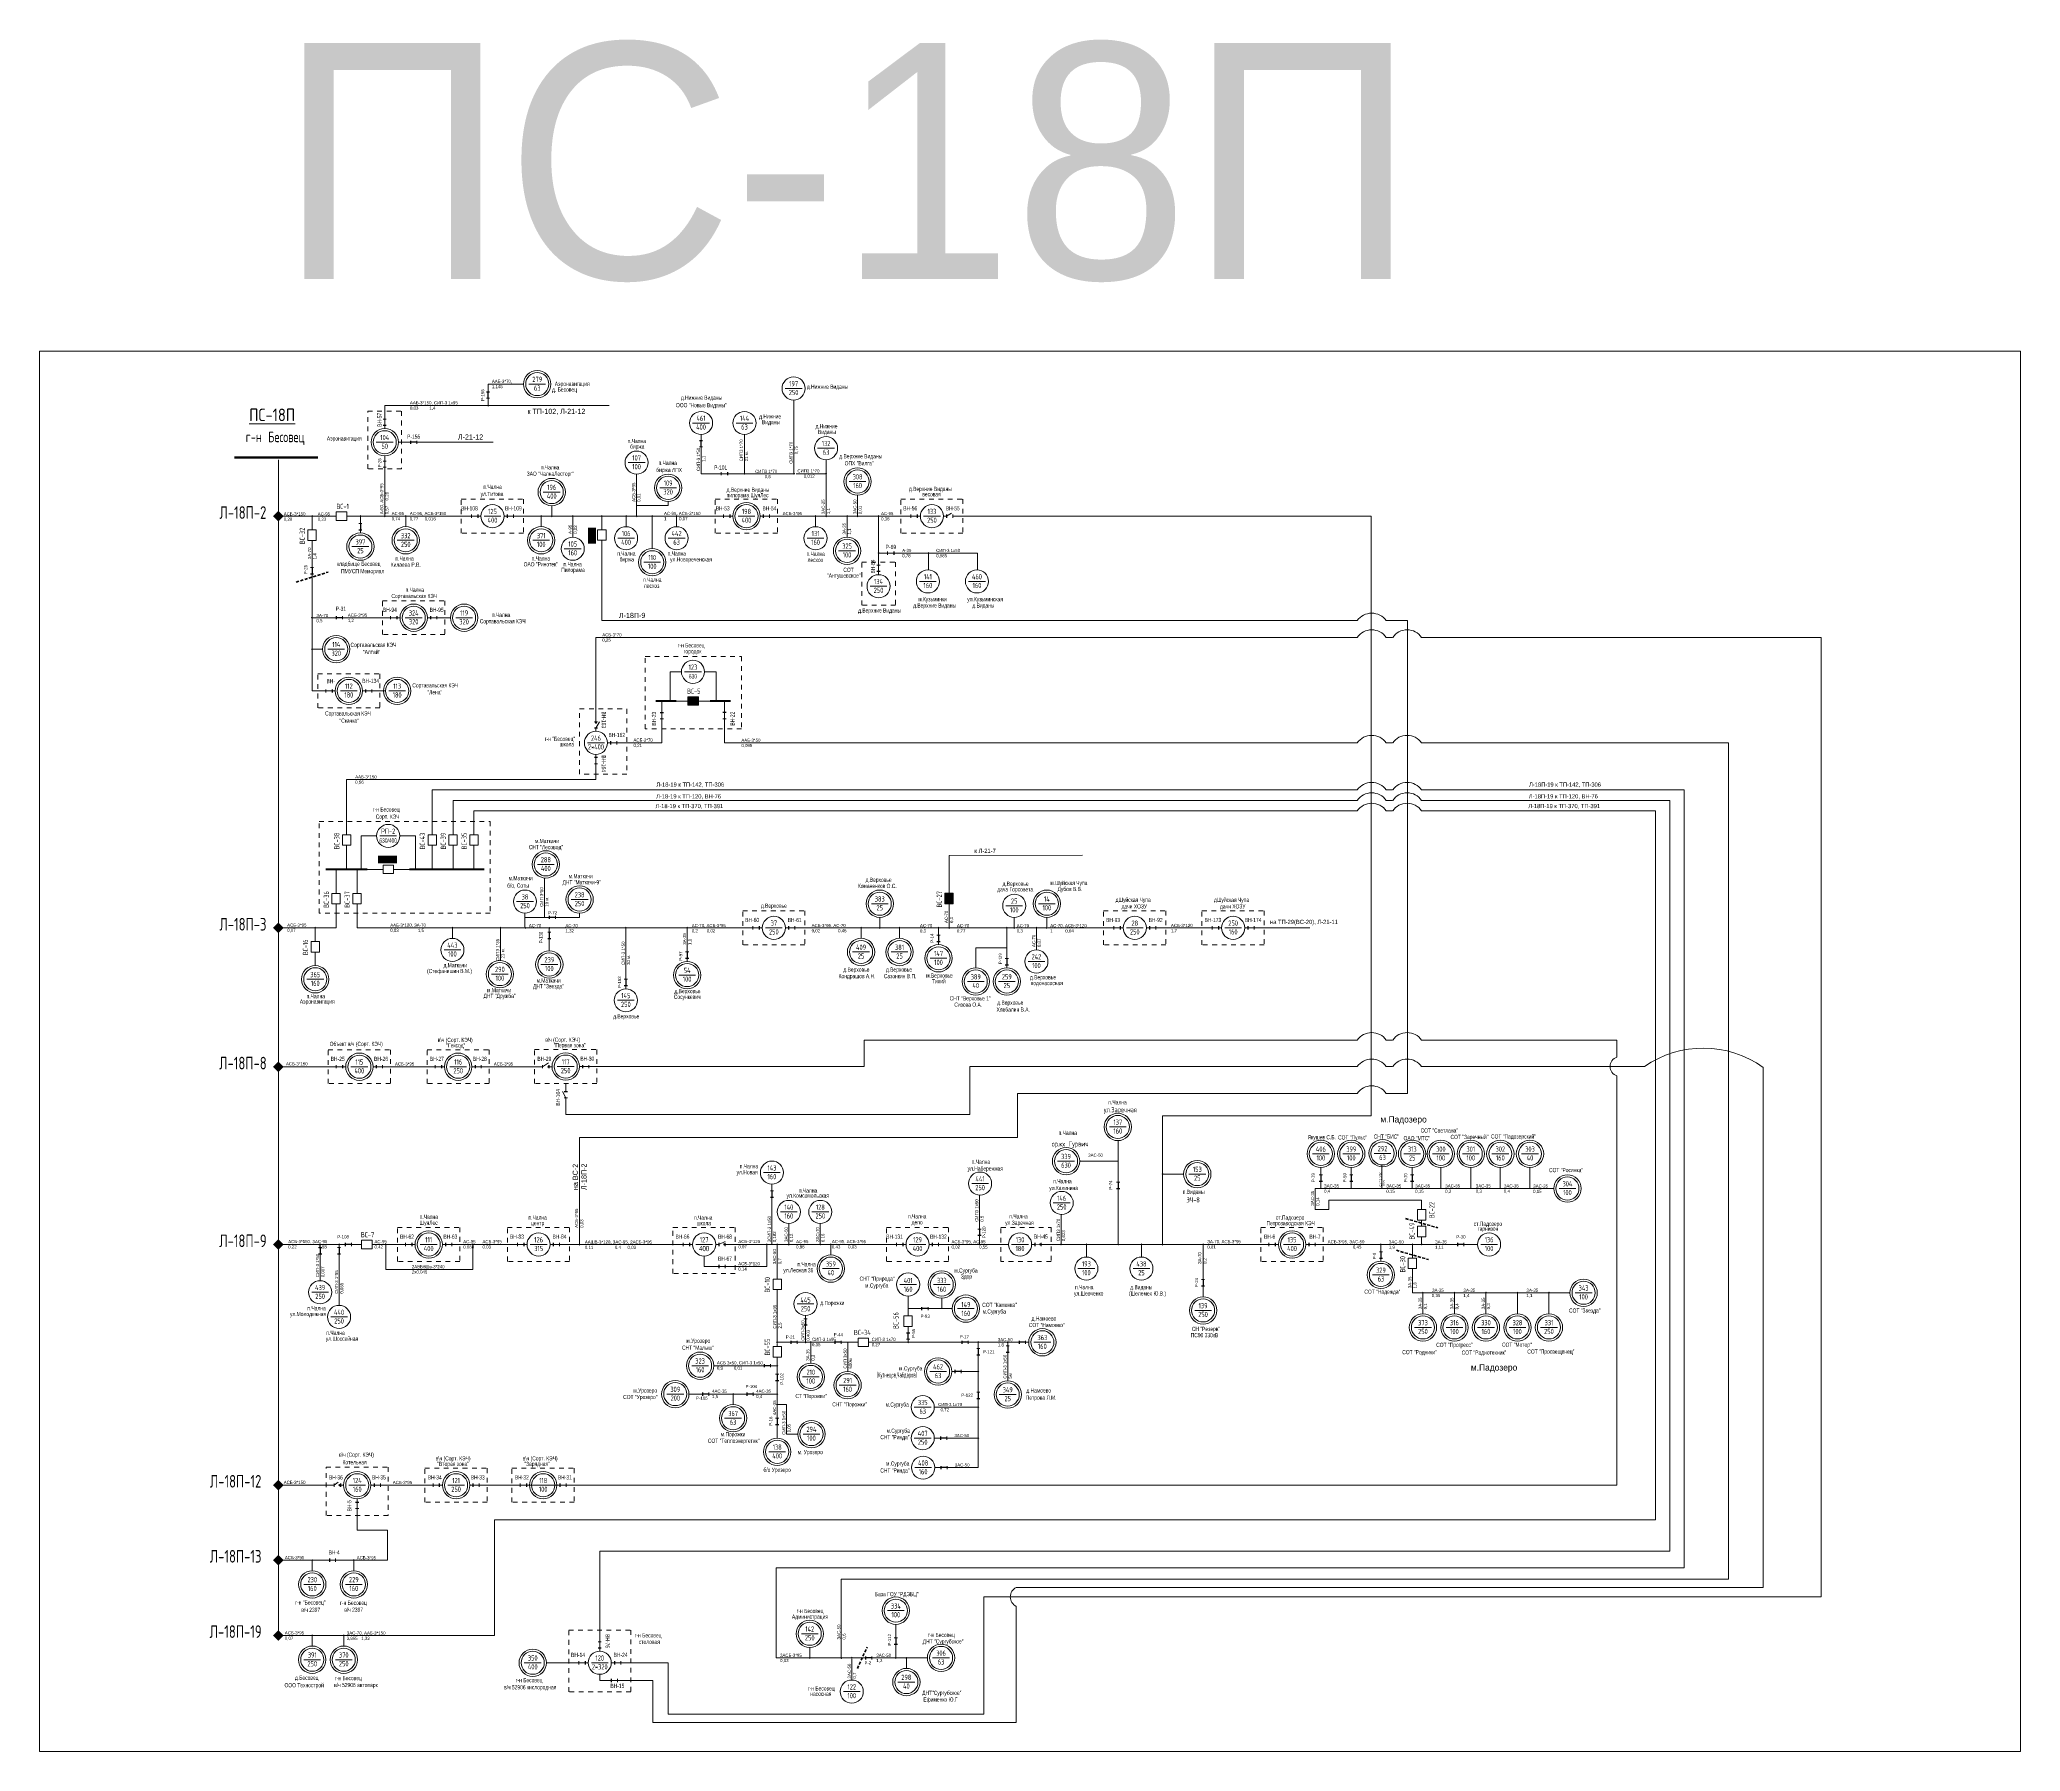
# Model space of a CAD drawing. Header units: millimetres. Extents: x 761 to 2477, y -1102 to -145.
# Drawn here: x 1425.3 to 1845.3, y -507.8 to -144.8 of the extents above; entities that cross this region are included whole.
import ezdxf
from ezdxf.enums import TextEntityAlignment as Align

# ---------------------------------------------------------------- set-up
doc = ezdxf.new("R2010")
doc.units = ezdxf.units.MM
doc.linetypes.add('HIDDEN', pattern=[9.525, 6.35, -3.175])
doc.linetypes.add('JIS_02_1.0', pattern=[2, 1, -1])
for name, color, linetype, lineweight in [('10_КВ', 250, 'Continuous', 18), ('АТРИБУТЫ', 7, 'Continuous', 13), ('РАЗЪЕД_РУБИЛЬН', 150, 'Continuous', 13), ('ТЕКСТ', 7, 'Continuous', 13)]:
    doc.layers.add(name, color=color, linetype=linetype, lineweight=lineweight)
doc.layers.add('Слой1', color=7, linetype='Continuous', lineweight=13, plot=False)
doc.layers.add('СХ_ОПЕРАТИВНАЯ', color=10, linetype='Continuous')
doc.layers.add('ШУНТ_РАЗЪЕД', color=161, linetype='Continuous')
doc.styles.add('ATTRIB', font='txt.shx', dxfattribs={"width": 0.7, "height": 5})
doc.styles.add('PRINADLEGNOST', font='txt.shx', dxfattribs={"width": 0.7, "height": 7})
doc.styles.add('МП', font='txt.shx', dxfattribs={"width": 0.7, "height": 2.5})
doc.styles.add('ПС', font='txt.shx', dxfattribs={"width": 0.8, "height": 12})
doc.styles.add('ТЕКСТ_МОДЕЛИ', font='txt.shx', dxfattribs={"width": 0.7, "height": 5})

# ---------------------------------------------------------------- blocks, each defined once
blk = doc.blocks.new('ВЫКЛ_НАГРУЗКИ')
at = {"color": 0, "linetype": 'ByBlock'}
for p, q in [((0, 0), (0, -3)), ((0, -9), (0, -12))]:
    blk.add_line(p, q, dxfattribs=at)
at = {"layer": 'РАЗЪЕД_РУБИЛЬН', "color": 0, "linetype": 'ByBlock'}
blk.add_line((-1.5, -3), (1.5, -3), dxfattribs=at)
at = {"layer": 'СХ_ОПЕРАТИВНАЯ', "color": 0, "linetype": 'ByBlock'}
blk.add_line((-1.5, -9), (1.5, -9), dxfattribs=at)
at = {"layer": 'РАЗЪЕД_РУБИЛЬН', "color": 7, "style": 'ATTRIB', "width": 0.7}
blk.add_attdef('ДИСП_НОМ', text='', height=5, dxfattribs=at).set_placement((-4.75, -6), align=Align.MIDDLE_RIGHT)
at = {"layer": 'РАЗЪЕД_РУБИЛЬН', "color": 7, "style": 'ATTRIB', "width": 0.7, "flags": 1}
blk.add_attdef('КОД', text='', height=5, dxfattribs=at).set_placement((-4.75, -12), align=Align.MIDDLE_RIGHT)
blk = doc.blocks.new('ТРАНСФ_ПОДСТ')
at = {"color": 7}
blk.add_line((-8, -11), (8, -11), dxfattribs=at)
at = {"color": 0}
blk.add_circle((0, -11), 11, dxfattribs=at)
at = {"layer": 'АТРИБУТЫ', "style": 'ATTRIB', "width": 0.7, "flags": 4}
for tag, p in [('MOCHNOCT', (0, -17.3)), ('OBOZN', (0, -9))]:
    blk.add_attdef(tag, text='', height=5, dxfattribs=at).set_placement(p, align=Align.CENTER)
at = {"layer": 'АТРИБУТЫ', "style": 'ТЕКСТ_МОДЕЛИ', "width": 0.7}
blk.add_attdef('MESTO_1', text='', height=5, dxfattribs=at).set_placement((14, -11), align=Align.BOTTOM_LEFT)
blk.add_attdef('MESTO_2', text='', height=5, dxfattribs=at).set_placement((14, -12), align=Align.TOP_LEFT)
blk = doc.blocks.new('РАЗЪЕДИНИТЕЛЬ')
at = {"color": 0, "linetype": 'ByBlock'}
for p, q in [((0, 0), (0, -3)), ((0, -9), (0, -12))]:
    blk.add_line(p, q, dxfattribs=at)
at = {"layer": 'РАЗЪЕД_РУБИЛЬН', "color": 0, "linetype": 'ByBlock'}
blk.add_line((-1.5, -3), (1.5, -3), dxfattribs=at)
at = {"layer": 'СХ_ОПЕРАТИВНАЯ', "color": 0, "linetype": 'ByBlock'}
blk.add_line((-1.5, -9), (1.5, -9), dxfattribs=at)
at = {"layer": 'ШУНТ_РАЗЪЕД', "color": 0}
blk.add_line((0, -3), (0, -9), dxfattribs=at)
at = {"layer": 'РАЗЪЕД_РУБИЛЬН', "color": 7, "style": 'ATTRIB', "width": 0.7}
blk.add_attdef('ДИСП_НОМ', text='', height=5, dxfattribs=at).set_placement((-4.75, -6), align=Align.MIDDLE_RIGHT)
at = {"layer": 'РАЗЪЕД_РУБИЛЬН', "color": 7, "style": 'ATTRIB', "width": 0.7, "flags": 1}
blk.add_attdef('КОД', text='', height=5, dxfattribs=at).set_placement((-4.75, -12), align=Align.MIDDLE_RIGHT)
blk = doc.blocks.new('ОТВЕТВЛЕНИЕ')
at = {"color": 0, "linetype": 'ByBlock'}
blk.add_solid([(0, 1.1), (1.1, 0), (-1.1, 0), (0, -1.1)], dxfattribs=at)
blk = doc.blocks.new('ВЫКЛЮЧАТЕЛЬ')
at = {"color": 0, "linetype": 'ByBlock'}
for p, q in [((0, 0), (0, -3)), ((0, -13), (0, -16))]:
    blk.add_line(p, q, dxfattribs=at)
blk.add_lwpolyline([(-4, -3), (4, -3), (4, -13), (-4, -13)], close=True, dxfattribs=at)
at = {"layer": 'АТРИБУТЫ', "style": 'ATTRIB', "width": 0.7}
blk.add_attdef('ДИСП_НОМ', text='', height=5, dxfattribs=at).set_placement((-6, -8), align=Align.MIDDLE_RIGHT)
at = {"layer": 'АТРИБУТЫ', "style": 'ATTRIB', "width": 0.7, "flags": 1}
blk.add_attdef('КОД', text='', height=5, dxfattribs=at).set_placement((-6, -14), align=Align.MIDDLE_RIGHT)
blk = doc.blocks.new('НАЗВАНИЕ_ОБЪЕКТА')
at = {"layer": 'АТРИБУТЫ'}
for tag, height, style, width, p in [('НОМЕР-ПС', 12, 'ПС', 0.8, (0, 0)), ('МЕСТОПОЛОЖЕНИЕ', 10, 'МП', 0.7, (0, -22)), ('ПРИНАДЛЕЖНОСТЬ', 7, 'PRINADLEGNOST', 0.7, (0, -37))]:
    blk.add_attdef(tag, text='', height=height, dxfattribs=dict(at, style=style, width=width)).set_placement(p, align=Align.TOP_CENTER)
blk = doc.blocks.new('ПРИСОЕД_ШИНЕ')
at = {"color": 0}
blk.add_solid([(0, 2.12), (2.12, 0), (-2.12, 0), (0, -2.12)], dxfattribs=at)
at = {"layer": 'АТРИБУТЫ', "style": 'ATTRIB', "width": 0.7}
blk.add_attdef('ДИСП_НОМ', text='', height=5, dxfattribs=at).set_placement((0, 3.12), align=Align.CENTER)

msp = doc.modelspace()

# ---------------------------------------------------------------- hatches: boundary and pattern name
at = {"layer": '10_КВ', "ltscale": 100}
h = msp.add_hatch(color=7, dxfattribs=at)
h.dxf.hatch_style = 1
h.paths.add_polyline_path([(1543.23, -251.67), (1543.23, -248.25), (1541.56, -248.25), (1541.56, -251.67)])
at = {"layer": '10_КВ'}
h = msp.add_hatch(color=7, dxfattribs=at)
h.dxf.hatch_style = 1
h.paths.add_polyline_path([(1564.95, -285.93), (1564.95, -284.15), (1562.72, -284.15), (1562.72, -285.93)])
edge = h.paths.add_edge_path()
edge.add_line((1562.72, -285.04), (1562.05, -285.04))
edge = h.paths.add_edge_path()
edge.add_line((1565.62, -285.04), (1564.95, -285.04))
h.paths.add_polyline_path([(1562.26, -283.8), (1565.67, -283.8), (1565.67, -282.13), (1562.26, -282.13)], flags=9)
for points in [[(1496.97, -319.49), (1501.03, -319.49), (1501.03, -317.82), (1496.97, -317.82)], [(1617.2, -325.79), (1617.2, -328.02), (1618.98, -328.02), (1618.98, -325.79)]]:
    msp.add_hatch(color=7, dxfattribs=at).paths.add_polyline_path(points)

# ---------------------------------------------------------------- linework, layer by layer
at = {"layer": '10_КВ', "color": 7, "ltscale": 100}
for p, q in [((1520.33, -217.82), (1520.33, -222.36)), ((1527.88, -217.82), (1520.33, -217.82)), ((1585.21, -221.18), (1585.21, -236.82)), ((1501.32, -230.15), (1521.44, -230.15)), ((1532.31, -322.58), (1532.31, -330.91)), ((1522.97, -333.14), (1522.97, -340.05)), ((1624.53, -400.14), (1624.53, -389.81)), ((1641.84, -400.14), (1641.84, -393.93)), ((1596.61, -421.04), (1596.61, -427.22)), ((1618.66, -427.23), (1624.28, -427.23)), ((1624.28, -447.62), (1624.28, -424.36)), ((1581.65, -434.24), (1583.62, -434.24)), ((1583.62, -434.24), (1583.62, -440.5)), ((1614.95, -434.8), (1624.28, -434.8)), ((1586.01, -440.5), (1583.62, -440.5)), ((1614.95, -441.36), (1624.28, -441.36)), ((1615.04, -447.62), (1624.28, -447.62))]:
    msp.add_line(p, q, dxfattribs=at)
at = {"layer": '10_КВ', "color": 7}
for p, q in [((1498.43, -224.58), (1498.43, -222.36)), ((1498.43, -222.36), (1546.05, -222.36)), ((1498.43, -222.36), (1498.43, -222.36)), ((1498.43, -226.59), (1498.43, -225.25)), ((1565.5, -236.82), (1565.5, -228.52)), ((1574.71, -233.86), (1574.71, -228.52)), ((1475.9, -245.54), (1475.9, -233.85)), ((1498.75, -234.13), (1498.08, -234.13)), ((1498.43, -233.49), (1498.43, -233.04)), ((1498.43, -233.49), (1498.43, -234.13)), ((1498.43, -235.47), (1498.43, -234.13)), ((1498.43, -245.83), (1498.43, -234.52)), ((1574.71, -236.82), (1574.71, -233.86)), ((1592.01, -245.59), (1592.01, -233.86)), ((1498.76, -235.47), (1498.1, -235.47)), ((1498.43, -235.47), (1498.43, -236.16)), ((1551.84, -243.6), (1551.84, -236.92)), ((1577.38, -236.82), (1565.5, -236.82)), ((1583.7, -236.82), (1577.38, -236.82)), ((1583.7, -236.82), (1585.03, -236.82)), ((1585.7, -236.82), (1592.01, -236.82)), ((1558.52, -243.6), (1558.52, -242.71)), ((1598.69, -245.83), (1598.69, -241.38)), ((1475.87, -246.3), (1475.91, -483.38)), ((1476.34, -245.83), (1483.02, -245.83)), ((1483.02, -245.83), (1483.02, -248.06)), ((1483.02, -245.83), (1487.48, -245.83)), ((1491.04, -245.83), (1493.27, -245.83)), ((1493.27, -245.83), (1493.27, -246.72)), ((1493.51, -245.83), (1498.43, -245.83)), ((1498.43, -245.83), (1502.88, -245.83)), ((1502.88, -248.06), (1502.88, -245.83)), ((1502.88, -245.83), (1516.16, -245.83)), ((1516.82, -245.83), (1518.16, -245.83)), ((1524.4, -245.83), (1525.73, -245.83)), ((1526.4, -245.83), (1531.61, -245.83)), ((1531.61, -248.06), (1531.61, -245.83)), ((1531.61, -245.83), (1538.29, -245.83)), ((1533.84, -245.83), (1533.84, -243.6)), ((1538.29, -250.28), (1538.29, -245.83)), ((1538.29, -245.83), (1544.92, -245.83)), ((1544.47, -245.82), (1544.47, -248.05)), ((1545.16, -245.83), (1544.92, -245.83)), ((1545.16, -245.83), (1549.61, -245.83)), ((1549.61, -245.83), (1556.29, -245.83)), ((1549.61, -248.06), (1549.61, -245.83)), ((1551.84, -245.83), (1551.84, -243.6)), ((1551.84, -245.83), (1551.84, -243.6)), ((1551.84, -243.6), (1558.52, -243.6)), ((1555.15, -252.7), (1555.15, -245.83)), ((1556.29, -245.83), (1569.57, -245.83)), ((1560.32, -248.06), (1560.32, -245.83)), ((1570.23, -245.83), (1571.57, -245.83)), ((1578.7, -245.83), (1580.03, -245.83)), ((1580.7, -245.83), (1589.55, -245.83)), ((1589.78, -245.83), (1596.46, -245.83)), ((1589.78, -248.06), (1589.78, -245.83)), ((1596.46, -250.28), (1596.46, -245.83)), ((1596.46, -245.83), (1598.69, -245.83)), ((1598.69, -245.83), (1603.14, -245.83)), ((1603.14, -245.83), (1609.33, -245.83)), ((1603.14, -248.06), (1603.14, -245.83)), ((1603.14, -245.83), (1603.14, -254.68)), ((1610, -245.83), (1611.34, -245.83)), ((1617.57, -245.83), (1618.62, -245.17)), ((1619.58, -245.83), (1624.49, -245.83)), ((1707.62, -245.83), (1624.49, -245.83)), ((1707.62, -372.99), (1707.62, -245.83)), ((1483.02, -251.62), (1483.02, -256.07)), ((1603.14, -253.62), (1603.14, -254.51)), ((1603.14, -253.66), (1624.13, -253.66)), ((1603.14, -254.68), (1603.14, -255.57)), ((1613.72, -253.66), (1613.72, -257.22)), ((1624.13, -253.66), (1624.13, -257.22)), ((1603.14, -256.24), (1603.14, -257.57)), ((1558.96, -285.04), (1558.96, -278.84)), ((1558.96, -278.84), (1561.34, -278.84)), ((1568.71, -278.84), (1566.24, -278.84)), ((1568.71, -285.04), (1568.71, -278.84)), ((1557.19, -286.81), (1557.19, -285.04)), ((1560.28, -285.04), (1562.05, -285.04)), ((1565.22, -285.04), (1567.39, -285.04)), ((1570.48, -286.81), (1570.48, -285.04)), ((1543.22, -290.78), (1543.96, -289.45)), ((1557.19, -288.81), (1557.19, -286.81)), ((1557.19, -289.48), (1557.19, -293.9)), ((1570.48, -288.81), (1570.48, -287.47)), ((1570.48, -289.48), (1570.48, -293.9)), ((1546.33, -293.9), (1547.67, -293.9)), ((1548.34, -293.9), (1557.19, -293.9)), ((1570.48, -293.9), (1704.64, -293.9)), ((1710.77, -293.9), (1712.15, -293.9)), ((1783.33, -293.9), (1718.28, -293.9)), ((1783.34, -471.28), (1783.33, -293.9)), ((1543.22, -298.36), (1543.22, -297.02)), ((1490.34, -301.68), (1543.22, -301.68)), ((1490.34, -312.74), (1490.34, -301.68)), ((1543.22, -299.02), (1543.22, -301.68)), ((1508.5, -312.74), (1508.5, -303.89)), ((1508.5, -303.89), (1704.64, -303.89)), ((1512.92, -312.74), (1512.92, -306.1)), ((1512.92, -306.1), (1704.64, -306.1)), ((1710.77, -303.89), (1712.15, -303.89)), ((1710.77, -306.1), (1712.15, -306.1)), ((1718.28, -303.89), (1773.94, -303.89)), ((1770.92, -306.16), (1718.28, -306.1)), ((1770.92, -465.32), (1770.92, -306.16)), ((1773.94, -303.89), (1773.94, -468.87)), ((1517.35, -312.74), (1517.35, -308.32)), ((1517.35, -308.32), (1704.64, -308.32)), ((1710.77, -308.32), (1712.15, -308.32)), ((1767.91, -308.32), (1718.28, -308.32)), ((1767.91, -309.86), (1767.91, -308.32)), ((1767.91, -458.71), (1767.91, -309.86)), ((1493.43, -320.73), (1493.43, -313.65)), ((1493.43, -313.65), (1496.71, -313.65)), ((1504.96, -313.65), (1501.61, -313.65)), ((1504.96, -320.73), (1504.96, -313.65)), ((1490.34, -320.73), (1490.34, -316.3)), ((1508.5, -320.73), (1508.5, -316.3)), ((1512.92, -320.73), (1512.92, -316.3)), ((1517.35, -320.73), (1517.35, -316.3)), ((1618.09, -317.76), (1646.38, -317.75)), ((1618.09, -325.12), (1618.09, -317.76)), ((1488.12, -325.15), (1488.12, -320.73)), ((1492.55, -325.15), (1492.55, -320.73)), ((1494.76, -320.73), (1497.41, -320.73)), ((1500.98, -320.73), (1503.63, -320.73)), ((1488.12, -328.71), (1488.12, -333.14)), ((1492.55, -328.71), (1492.55, -333.14)), ((1528.17, -330.91), (1528.17, -330.02)), ((1528.17, -333.14), (1528.17, -330.91)), ((1528.17, -333.14), (1528.17, -330.91)), ((1528.17, -330.91), (1532.62, -330.91)), ((1535.3, -330.91), (1539.75, -330.91)), ((1539.75, -330.91), (1539.75, -330.02)), ((1603.39, -333.14), (1603.39, -330.91)), ((1618.09, -333.14), (1618.09, -328.68)), ((1631.91, -333.14), (1631.91, -330.91)), ((1638.83, -333.14), (1638.83, -330.91)), ((1475.87, -333.14), (1483.7, -333.14)), ((1483.7, -333.14), (1483.7, -335.37)), ((1483.7, -333.14), (1488.12, -333.14)), ((1527.94, -333.14), (1492.55, -333.14)), ((1512.78, -335.37), (1512.78, -333.14)), ((1528.41, -333.14), (1533.33, -333.14)), ((1533.33, -333.14), (1543.16, -333.14)), ((1543.16, -333.14), (1562.55, -333.14)), ((1549.56, -333.38), (1549.56, -337.83)), ((1562.55, -333.14), (1575.82, -333.14)), ((1562.55, -333.38), (1562.55, -337.83)), ((1576.49, -333.14), (1577.83, -333.14)), ((1584.06, -333.14), (1585.4, -333.14)), ((1586.07, -333.14), (1599.34, -333.14)), ((1599.34, -333.14), (1601.57, -333.14)), ((1599.43, -335.37), (1599.43, -333.14)), ((1601.57, -333.14), (1601.81, -333.14)), ((1601.81, -333.14), (1606.26, -333.14)), ((1606.26, -333.14), (1615.86, -333.14)), ((1607.59, -335.37), (1607.59, -333.14)), ((1615.86, -333.14), (1615.86, -334.03)), ((1615.86, -333.14), (1618.09, -333.14)), ((1618.32, -333.14), (1624.96, -333.14)), ((1624.96, -333.14), (1627.47, -333.14)), ((1627.47, -333.14), (1629.68, -333.14)), ((1629.68, -333.14), (1631.91, -333.14)), ((1630.34, -335.37), (1630.34, -333.14)), ((1630.34, -335.37), (1630.34, -338.95)), ((1632.15, -333.14), (1636.6, -333.14)), ((1636.6, -333.14), (1638.83, -333.14)), ((1636.61, -337.83), (1636.61, -333.37)), ((1639.08, -333.14), (1652.35, -333.14)), ((1653.02, -333.14), (1654.35, -333.14)), ((1660.59, -333.14), (1661.92, -333.14)), ((1662.59, -333.14), (1673.21, -333.14)), ((1673.88, -333.14), (1675.22, -333.14)), ((1681.45, -333.14), (1682.79, -333.14)), ((1682.93, -333.14), (1694.62, -333.14)), ((1483.7, -338.93), (1483.7, -341.16)), ((1533.33, -336.05), (1533.33, -338.01)), ((1549.56, -337.83), (1549.56, -343.38)), ((1630.34, -337.4), (1623.75, -337.4)), ((1623.75, -341.15), (1623.75, -337.4)), ((1623.75, -337.4), (1623.75, -337.4)), ((1623.75, -341.62), (1623.75, -341.15)), ((1600.11, -362.56), (1600.11, -356.94)), ((1600.11, -356.94), (1698.26, -356.94)), ((1698.26, -356.94), (1704.64, -356.94)), ((1710.77, -356.94), (1712.15, -356.94)), ((1718.28, -356.94), (1759.7, -356.94)), ((1759.7, -360.57), (1759.7, -356.94)), ((1476.34, -362.59), (1487.48, -362.59)), ((1488.15, -362.59), (1489.48, -362.59)), ((1496.61, -362.59), (1497.95, -362.59)), ((1498.61, -362.59), (1508.45, -362.59)), ((1508.45, -362.59), (1510.45, -362.59)), ((1517.58, -362.59), (1518.91, -362.59)), ((1519.58, -362.59), (1529.41, -362.59)), ((1531.23, -362.59), (1529.41, -362.59)), ((1531.23, -362.59), (1531.9, -362.59)), ((1531.9, -362.59), (1533.17, -361.78)), ((1540.36, -362.56), (1541.7, -362.56)), ((1542.37, -362.56), (1600.11, -362.56)), ((1704.64, -362.56), (1622.52, -362.56)), ((1622.52, -362.56), (1622.52, -368.07)), ((1710.77, -362.56), (1712.15, -362.56)), ((1718.28, -362.56), (1765.54, -362.56)), ((1759.7, -451.35), (1759.7, -364.51)), ((1790.72, -473.03), (1790.72, -362.75)), ((1536.84, -369.16), (1536.13, -367.82)), ((1536.84, -367.15), (1536.84, -366.14)), ((1622.52, -372.71), (1622.52, -368.07)), ((1536.84, -369.83), (1536.84, -372.69)), ((1536.84, -372.69), (1552.37, -372.69)), ((1552.37, -372.71), (1622.52, -372.71)), ((1663.38, -400.29), (1663.38, -372.99)), ((1707.62, -372.99), (1663.38, -372.99)), ((1653.96, -382.62), (1653.96, -378.26)), ((1653.96, -382.62), (1645.79, -382.62)), ((1653.96, -386.39), (1653.96, -382.62)), ((1663.38, -385.36), (1667.83, -385.36)), ((1580.53, -388.92), (1580.53, -387.5)), ((1653.96, -400.29), (1653.96, -389.06)), ((1580.53, -400.29), (1580.53, -390.93)), ((1584.11, -400.29), (1584.11, -395.83)), ((1590.79, -400.29), (1590.79, -395.83)), ((1475.87, -400.29), (1489.4, -400.29)), ((1484.73, -400.29), (1484.73, -407.98)), ((1488.75, -400.52), (1488.75, -404.98)), ((1490.62, -400.29), (1492.85, -400.29)), ((1496.41, -400.29), (1498.64, -400.29)), ((1498.64, -400.29), (1502.18, -400.29)), ((1498.64, -400.29), (1498.64, -405.59)), ((1504.18, -400.29), (1502.85, -400.29)), ((1511.31, -400.29), (1512.65, -400.29)), ((1513.32, -400.29), (1516.85, -400.29)), ((1517.09, -400.29), (1525.94, -400.29)), ((1517.09, -400.29), (1517.09, -405.59)), ((1526.61, -400.29), (1528.61, -400.29)), ((1534.18, -400.29), (1535.52, -400.29)), ((1536.18, -400.29), (1539.72, -400.29)), ((1539.96, -400.29), (1561.04, -400.29)), ((1561.7, -400.29), (1563.04, -400.29)), ((1566.16, -402.74), (1566.16, -404.96)), ((1569.28, -400.29), (1570.61, -399.65)), ((1571.28, -400.29), (1579.42, -400.29)), ((1579.42, -404.96), (1579.42, -400.29)), ((1581.65, -400.29), (1579.42, -400.29)), ((1581.65, -400.29), (1583.87, -400.29)), ((1581.65, -400.29), (1581.65, -406.97)), ((1581.88, -400.29), (1584.11, -400.29)), ((1584.11, -400.29), (1590.79, -400.29)), ((1590.79, -400.29), (1593.02, -400.29)), ((1593.02, -400.29), (1593.02, -402.51)), ((1593.02, -400.29), (1606.29, -400.29)), ((1606.96, -400.29), (1608.29, -400.29)), ((1614.53, -400.29), (1615.87, -400.29)), ((1616.53, -400.29), (1630.69, -400.29)), ((1636.26, -400.29), (1637.59, -400.25)), ((1642.9, -400.29), (1638.26, -400.29)), ((1642.9, -400.29), (1671.98, -400.29)), ((1647.2, -400.29), (1647.2, -402.96)), ((1658.88, -400.29), (1658.88, -402.96)), ((1671.97, -402.32), (1671.95, -407.07)), ((1671.98, -400.29), (1671.97, -402.32)), ((1671.98, -400.29), (1685.25, -400.29)), ((1685.92, -400.29), (1687.25, -400.29)), ((1694.38, -400.29), (1695.72, -400.29)), ((1696.38, -400.29), (1709.66, -400.29)), ((1709.66, -400.29), (1709.66, -401.18)), ((1709.66, -400.29), (1714.11, -400.29)), ((1714.11, -400.29), (1716.34, -400.29)), ((1716.34, -400.29), (1716.34, -402.51)), ((1716.34, -400.29), (1720.79, -400.29)), ((1718.3, -399.33), (1718.3, -399.72)), ((1718.3, -399.72), (1718.3, -400.29)), ((1720.79, -400.29), (1725.25, -400.29)), ((1727.92, -400.29), (1730.15, -400.29)), ((1488.75, -404.98), (1488.75, -413.2)), ((1517.09, -405.59), (1498.64, -405.59)), ((1566.16, -404.96), (1568.61, -404.96)), ((1569.28, -404.96), (1570.61, -404.96)), ((1571.28, -404.96), (1579.42, -404.96)), ((1581.65, -410.53), (1581.65, -420.79)), ((1609.41, -414.79), (1609.41, -411.23)), ((1671.95, -409.74), (1671.95, -411.38)), ((1587.66, -421.03), (1587.66, -415.36)), ((1609.41, -413.9), (1611.64, -413.9)), ((1614.31, -413.9), (1616.54, -413.9)), ((1616.54, -413.9), (1616.54, -411.67)), ((1616.54, -413.9), (1618.77, -413.9)), ((1581.65, -421.03), (1583.87, -421.03)), ((1586.55, -421.03), (1588.77, -421.03)), ((1588.77, -425.48), (1588.77, -421.03)), ((1588.77, -421.03), (1593.23, -421.03)), ((1595.9, -421.03), (1598.13, -421.03)), ((1601.67, -421.03), (1608.35, -421.03)), ((1608.35, -421.03), (1615.43, -421.03)), ((1609.41, -421.03), (1611.64, -421.03)), ((1615.43, -421.03), (1624.28, -421.03)), ((1624.28, -421.03), (1624.28, -423.25)), ((1624.28, -421.03), (1634.97, -421.03)), ((1630.53, -429.21), (1630.53, -421.03)), ((1581.65, -426), (1568.2, -426)), ((1581.65, -424.49), (1581.65, -427.12)), ((1565.17, -432.02), (1562.94, -432.02)), ((1572.29, -432.02), (1567.84, -432.02)), ((1572.29, -432.02), (1574.52, -432.02)), ((1572.29, -432.02), (1572.29, -434.24)), ((1577.19, -432.02), (1581.65, -432.02)), ((1581.65, -429.79), (1581.65, -432.02)), ((1581.65, -432.02), (1581.65, -436.47)), ((1581.65, -439.14), (1581.65, -441.37)), ((1475.87, -451.35), (1487.03, -451.35)), ((1487.7, -451.35), (1488.54, -450.72)), ((1496.16, -451.35), (1497.5, -451.35)), ((1498.17, -451.35), (1508, -451.35)), ((1508.67, -451.35), (1510, -451.35)), ((1517.13, -451.35), (1518.46, -451.35)), ((1519.13, -451.35), (1558.1, -451.35)), ((1527.13, -451.35), (1528.46, -451.35)), ((1535.59, -451.35), (1536.93, -451.35)), ((1558.1, -451.35), (1759.7, -451.35)), ((1492.6, -456.25), (1492.6, -454.91)), ((1492.6, -456.92), (1492.6, -460.86)), ((1492.6, -460.86), (1499, -460.86)), ((1499, -460.86), (1499, -467.25)), ((1521.68, -483.23), (1521.68, -458.71)), ((1521.68, -458.71), (1767.91, -458.71)), ((1544.02, -486.55), (1544.02, -465.32)), ((1544.02, -465.32), (1770.92, -465.32)), ((1476.39, -467.25), (1483.07, -467.25)), ((1483.07, -467.25), (1486.02, -467.25)), ((1483.07, -467.25), (1483.07, -469.48)), ((1486.69, -467.25), (1488.69, -467.25)), ((1488.69, -467.25), (1491.64, -467.25)), ((1491.88, -467.25), (1491.88, -469.48)), ((1492.12, -467.25), (1499, -467.25)), ((1773.94, -468.87), (1581.44, -468.87)), ((1581.44, -468.87), (1581.44, -487.97)), ((1595.23, -472.6), (1595.23, -471.28)), ((1595.23, -471.28), (1783.34, -471.28)), ((1595.23, -483.52), (1595.23, -472.6)), ((1544.02, -481.65), (1544.02, -483.87)), ((1476.38, -483.23), (1483.06, -483.23)), ((1483.06, -483.23), (1489.74, -483.23)), ((1483.06, -483.23), (1483.06, -485.45)), ((1489.74, -483.23), (1489.74, -485.45)), ((1489.98, -483.23), (1506.7, -483.23)), ((1506.7, -483.23), (1521.68, -483.23)), ((1544.02, -485.88), (1544.02, -484.54)), ((1588.55, -487.97), (1588.55, -485.75)), ((1595.23, -487.97), (1595.23, -483.52)), ((1538.9, -489), (1532.7, -489)), ((1539.57, -489), (1540.9, -489)), ((1547.14, -489), (1548.47, -489)), ((1581.44, -487.97), (1588.55, -487.97)), ((1588.55, -487.97), (1595.23, -487.97)), ((1595.23, -487.97), (1597.46, -487.97)), ((1597.46, -487.97), (1599.69, -487.97)), ((1597.46, -488.21), (1597.46, -492.66)), ((1544.02, -491.45), (1544.02, -492.77)), ((1544.02, -492.77), (1545.79, -492.77)), ((1546.46, -492.77), (1547.79, -492.77))]:
    msp.add_line(p, q, dxfattribs=at)
at = {"layer": '10_КВ', "color": 6, "linetype": 'HIDDEN', "lineweight": 60, "ltscale": 0.1}
for p, q in [((1479.64, -259.81), (1486.41, -257.68)), ((1714.89, -394.78), (1721.71, -396.76)), ((1712.93, -401.52), (1719.75, -403.5)), ((1598.66, -490.22), (1600.71, -485.68))]:
    msp.add_line(p, q, dxfattribs=at)
at = {"layer": '10_КВ', "color": 6}
for p, q in [((1483.02, -258.75), (1483.02, -267.36)), ((1483.02, -267.36), (1487.48, -267.36)), ((1483.02, -267.36), (1483.02, -274.04)), ((1490.15, -267.36), (1499, -267.36)), ((1499.67, -267.36), (1501, -267.36)), ((1508.13, -267.36), (1509.47, -267.36)), ((1510.14, -267.36), (1512.36, -267.36)), ((1483.02, -274.04), (1485.25, -274.04)), ((1483.02, -274.04), (1483.02, -282.89)), ((1483.02, -282.89), (1485.25, -282.89)), ((1485.92, -282.89), (1487.26, -282.89)), ((1494.38, -282.89), (1495.72, -282.89)), ((1496.39, -282.89), (1498.61, -282.89)), ((1696.93, -384.86), (1696.93, -383.97)), ((1703.38, -384.86), (1703.38, -383.97)), ((1716.3, -384.86), (1716.3, -383.97)), ((1722.36, -388.42), (1722.36, -383.97)), ((1728.71, -388.42), (1728.71, -383.97)), ((1734.98, -388.42), (1734.98, -383.97)), ((1741.27, -388.42), (1741.27, -383.97)), ((1695.72, -388.42), (1695.72, -392.87)), ((1695.72, -388.42), (1697.95, -388.42)), ((1696.93, -388.42), (1696.93, -387.53)), ((1697.95, -388.42), (1704.63, -388.42)), ((1703.38, -388.42), (1703.38, -387.53)), ((1704.62, -388.42), (1717.94, -388.42)), ((1716.3, -388.42), (1716.3, -387.53)), ((1717.94, -388.42), (1724.63, -388.42)), ((1724.63, -388.42), (1731.31, -388.42)), ((1731.31, -388.42), (1737.99, -388.42)), ((1737.99, -388.42), (1744.67, -388.42)), ((1744.67, -388.42), (1746.32, -388.42)), ((1698.62, -392.87), (1695.72, -392.87)), ((1698.62, -390.87), (1698.62, -392.87)), ((1718.3, -390.87), (1698.63, -390.87)), ((1718.3, -392.21), (1718.3, -390.87)), ((1716.34, -406.08), (1716.34, -410.53)), ((1716.34, -410.53), (1718.57, -410.53)), ((1718.57, -410.53), (1718.57, -414.98)), ((1718.57, -410.53), (1725.25, -410.53)), ((1725.25, -410.53), (1725.25, -414.98)), ((1725.25, -410.53), (1731.93, -410.53)), ((1731.93, -410.53), (1731.93, -414.98)), ((1731.93, -410.53), (1738.61, -410.53)), ((1738.61, -410.53), (1738.61, -414.98)), ((1738.61, -410.53), (1745.29, -410.53)), ((1745.29, -410.53), (1745.29, -414.98)), ((1745.29, -410.53), (1749.74, -410.53)), ((1606.81, -483.07), (1606.81, -480.85)), ((1606.81, -487.97), (1606.81, -485.75)), ((1602.36, -487.97), (1606.81, -487.97)), ((1606.81, -487.97), (1609.04, -487.97)), ((1609.04, -487.97), (1613.5, -487.97)), ((1609.04, -487.97), (1609.04, -490.2))]:
    msp.add_line(p, q, dxfattribs=at)
at = {"layer": '10_КВ', "color": 140}
for p, q in [((1666.54, -267.99), (1699.9, -267.99)), ((1704.64, -267.99), (1699.9, -267.99)), ((1715.33, -267.99), (1710.77, -267.99)), ((1715.33, -267.99), (1715.33, -362.44)), ((1715.33, -368.24), (1715.33, -362.44)), ((1632.58, -377.6), (1632.58, -368.24)), ((1632.58, -368.24), (1698.26, -368.24)), ((1710.77, -368.24), (1715.33, -368.24)), ((1539.72, -386.12), (1539.72, -377.6)), ((1539.72, -377.6), (1632.58, -377.6)), ((1539.72, -400.29), (1539.72, -386.12))]:
    msp.add_line(p, q, dxfattribs=at)
at = {"layer": '10_КВ', "color": 112}
for p, q in [((1543.22, -288.78), (1543.22, -271.53)), ((1543.22, -271.53), (1704.64, -271.53)), ((1710.77, -271.53), (1712.15, -271.53)), ((1803.01, -271.53), (1718.28, -271.53)), ((1803.01, -475), (1803.01, -271.53)), ((1625.44, -499.93), (1625.44, -475)), ((1625.44, -475), (1803.01, -475))]:
    msp.add_line(p, q, dxfattribs=at)
at = {"layer": '10_КВ', "color": 5}
msp.add_line((1698.26, -368.24), (1704.64, -368.24), dxfattribs=at)
at = {"layer": '10_КВ', "color": 6, "ltscale": 100}
msp.add_line((1709.87, -383.42), (1709.87, -388.41), dxfattribs=at)
at = {"layer": '10_КВ', "color": 7, "linetype": 'JIS_02_1.0'}
for points in [[(1494.85, -235.82), (1494.84, -223.57), (1502.01, -223.57), (1502.01, -235.82)], [(1514.67, -242.24), (1527.86, -242.24), (1527.86, -249.41), (1514.67, -249.41)], [(1568.52, -242.24), (1581.71, -242.24), (1581.71, -249.41), (1568.52, -249.41)], [(1607.84, -242.24), (1621.04, -242.24), (1621.04, -249.41), (1607.84, -249.41)], [(1599.56, -264.73), (1599.56, -255.57), (1606.72, -255.57), (1606.72, -264.73)], [(1553.68, -275.61), (1574.08, -275.61), (1574.08, -290.96), (1553.68, -290.96)], [(1539.75, -286.72), (1549.75, -286.72), (1549.75, -300.58), (1539.75, -300.58)], [(1484.53, -310.57), (1520.81, -310.57), (1520.81, -330.03), (1484.53, -330.03)], [(1574.33, -329.55), (1587.52, -329.55), (1587.52, -336.72), (1574.33, -336.72)], [(1650.86, -329.55), (1664.05, -329.55), (1664.05, -336.72), (1650.86, -336.72)], [(1671.72, -329.55), (1684.91, -329.55), (1684.91, -336.72), (1671.72, -336.72)], [(1486.43, -359.01), (1499.63, -359.01), (1499.63, -366.17), (1486.43, -366.17)], [(1507.4, -359.01), (1520.59, -359.01), (1520.59, -366.17), (1507.4, -366.17)], [(1530.18, -358.97), (1543.38, -358.97), (1543.38, -366.14), (1530.18, -366.14)], [(1501.13, -396.7), (1514.33, -396.7), (1514.33, -403.87), (1501.13, -403.87)], [(1524.45, -396.7), (1537.64, -396.7), (1537.64, -403.87), (1524.45, -403.87)], [(1559.55, -396.7), (1572.74, -396.7), (1572.74, -406.43), (1559.55, -406.43)], [(1604.8, -396.7), (1617.99, -396.7), (1617.99, -403.87), (1604.8, -403.87)], [(1629.1, -396.7), (1639.72, -396.7), (1639.72, -403.87), (1629.1, -403.87)], [(1684.2, -396.7), (1697.4, -396.7), (1697.4, -403.87), (1684.2, -403.87)], [(1485.98, -447.54), (1499.18, -447.54), (1499.19, -457.78), (1486, -457.78)], [(1506.95, -447.76), (1520.14, -447.76), (1520.14, -454.93), (1506.95, -454.93)], [(1525.41, -447.76), (1538.6, -447.76), (1538.6, -454.93), (1525.41, -454.93)], [(1537.47, -482.09), (1550.6, -482.09), (1550.6, -495.17), (1537.47, -495.17)]]:
    msp.add_lwpolyline(points, close=True, dxfattribs=at)
at = {"layer": '10_КВ', "color": 7, "const_width": 0.445}
for points in [[(1484.26, -233.38), (1466.56, -233.38)], [(1560.28, -285.04), (1555.86, -285.04)], [(1571.81, -285.04), (1567.39, -285.04)], [(1494.76, -320.73), (1485.91, -320.73)], [(1519.56, -320.73), (1503.63, -320.73)]]:
    msp.add_lwpolyline(points, dxfattribs=at)
at = {"layer": '10_КВ', "color": 6, "linetype": 'JIS_02_1.0'}
for points in [[(1497.95, -263.77), (1511.15, -263.77), (1511.15, -270.94), (1497.95, -270.94)], [(1484.21, -279.3), (1497.4, -279.3), (1497.4, -286.47), (1484.21, -286.47)]]:
    msp.add_lwpolyline(points, close=True, dxfattribs=at)
at = {"layer": '10_КВ', "color": 7, "ltscale": 100}
msp.add_lwpolyline([(1548.46, -492.77), (1555.31, -492.77), (1555.31, -501.69), (1632.31, -501.69), (1632.31, -477.04, -0.621286), (1632.34, -473.03), (1790.72, -473.03)], format="xyb", dxfattribs=at)
at = {"layer": '10_КВ', "color": 112, "ltscale": 100}
msp.add_lwpolyline([(1625.44, -499.93), (1558.51, -499.93), (1558.51, -489), (1548.81, -489)], dxfattribs=at)
at = {"layer": '10_КВ', "color": 7}
for centre, radius in [((1530.77, -217.82), 2.9), ((1498.43, -230.15), 2.9), ((1533.84, -240.71), 2.9), ((1558.52, -239.82), 2.9), ((1598.69, -238.48), 2.9), ((1575.13, -245.83), 2.9), ((1493.27, -252.29), 2.9), ((1502.88, -250.95), 2.9), ((1531.61, -250.95), 2.9), ((1596.46, -253.18), 2.9), ((1555.15, -255.6), 2.9), ((1543.22, -289.6), 0.147), ((1532.59, -319.68), 2.9), ((1539.75, -327.13), 2.9), ((1603.39, -328.02), 2.9), ((1638.83, -328.02), 2.9), ((1599.43, -338.26), 2.9), ((1607.59, -338.26), 2.9), ((1522.85, -342.95), 2.9), ((1533.33, -340.91), 2.9), ((1615.86, -339.6), 2.9), ((1483.7, -344.05), 2.9), ((1562.55, -343.16), 2.9), ((1623.75, -344.52), 2.9), ((1630.34, -344.52), 2.9), ((1493.05, -362.59), 2.9), ((1514.01, -362.59), 2.9), ((1536.8, -362.56), 2.9), ((1533.14, -362.59), 0.0917), ((1653.87, -375.37), 2.9), ((1642.89, -382.62), 2.9), ((1670.73, -385.36), 2.9), ((1507.75, -400.29), 2.9), ((1690.82, -400.29), 2.9), ((1570.47, -400.29), 0.147), ((1593.02, -405.41), 2.9), ((1637.45, -400.29), 0.147), ((1616.54, -408.78), 2.9), ((1621.66, -413.9), 2.9), ((1671.95, -414.27), 2.9), ((1637.87, -421.03), 2.9), ((1565.3, -426), 2.9), ((1588.77, -428.38), 2.9), ((1596.58, -430.14), 2.9), ((1615.76, -427.23), 2.9), ((1560.04, -432.02), 2.9), ((1630.53, -432.11), 2.9), ((1572.29, -437.14), 2.9), ((1588.91, -440.5), 2.9), ((1581.65, -444.26), 2.9), ((1492.6, -451.35), 2.9), ((1513.56, -451.35), 2.9), ((1532.03, -451.35), 2.9), ((1488.87, -451.34), 0.147), ((1483.07, -472.38), 2.9), ((1491.88, -472.38), 2.9), ((1588.55, -482.85), 2.9), ((1483.06, -488.35), 2.9), ((1489.74, -488.35), 2.9), ((1529.81, -489), 2.9)]:
    msp.add_circle(centre, radius, dxfattribs=at)
at = {"layer": '10_КВ', "color": 6}
for centre in [(1504.57, -267.36), (1515.26, -267.36), (1488.15, -274.04), (1490.82, -282.89), (1501.06, -282.89), (1696.93, -381.07), (1703.38, -381.07), (1710.03, -380.92), (1716.26, -381.07), (1722.36, -381.07), (1728.71, -381.07), (1734.98, -381.07), (1741.27, -381.07), (1749.21, -388.42), (1752.64, -410.53), (1718.57, -417.88), (1725.25, -417.88), (1731.93, -417.88), (1738.61, -417.88), (1745.29, -417.88), (1606.81, -477.95), (1616.39, -487.97), (1609.04, -493.09)]:
    msp.add_circle(centre, 2.9, dxfattribs=at)
at = {"layer": '10_КВ'}
msp.add_circle((1709.66, -406.74), 2.9, dxfattribs=at)
at = {"layer": '10_КВ', "color": 140}
for centre in [(1707.71, -270.16), (1707.71, -370.41)]:
    msp.add_arc(centre, 3.76, 35.3204, 144.6796, dxfattribs=at)
at = {"layer": '10_КВ', "color": 112}
for centre in [(1707.71, -273.7), (1715.22, -273.7)]:
    msp.add_arc(centre, 3.76, 35.3204, 144.6796, dxfattribs=at)
at = {"layer": '10_КВ', "color": 7}
for centre, radius, start, end in [((1707.71, -296.07), 3.76, 35.3204, 144.6796), ((1715.22, -296.07), 3.76, 35.3204, 144.6796), ((1707.71, -306.06), 3.76, 35.3204, 144.6796), ((1715.22, -306.06), 3.76, 35.3204, 144.6796), ((1707.71, -308.27), 3.76, 35.3204, 144.6796), ((1715.22, -308.27), 3.76, 35.3204, 144.6796), ((1707.71, -310.49), 3.76, 35.3204, 144.6796), ((1715.22, -310.49), 3.76, 35.3204, 144.6796), ((1707.71, -359.11), 3.76, 35.3204, 144.6796), ((1715.22, -359.11), 3.76, 35.3204, 144.6796), ((1707.71, -364.73), 3.76, 35.3204, 144.6796), ((1715.22, -364.73), 3.76, 35.3204, 144.6796), ((1777.99, -380.45), 21.8, 54.2941, 124.8558)]:
    msp.add_arc(centre, radius, start, end, dxfattribs=at)
at = {"layer": '10_КВ', "color": 7, "ltscale": 100}
msp.add_arc((1760.33, -362.54), 2.07, 107.8149, 252.1851, dxfattribs=at)
at = {"layer": 'РАЗЪЕД_РУБИЛЬН', "color": 140}
for p, q in [((1544.47, -251.61), (1544.47, -256.07)), ((1544.47, -256.07), (1544.47, -267.99)), ((1544.47, -267.99), (1666.54, -267.99))]:
    msp.add_line(p, q, dxfattribs=at)
at = {"layer": 'Слой1', "color": 3}
msp.add_lwpolyline([(1425.25, -507.8), (1845.25, -507.8), (1845.25, -210.8), (1425.25, -210.8)], close=True, dxfattribs=at)

# ---------------------------------------------------------------- block references
at = {"layer": '10_КВ', "color": 7}
ref = msp.add_blockref('ТРАНСФ_ПОДСТ', (1530.77, -215.37), dxfattribs=dict(at, xscale=0.2227016151358459, yscale=0.2227016151358459, zscale=0.2227016151358459))
ref.add_attrib('MESTO_1', 'д. Бесовец', dxfattribs={"layer": 'АТРИБУТЫ', "height": 0.891, "width": 0.7}).set_placement((1533.91, -219.69), align=Align.BOTTOM_LEFT)
ref.add_attrib('MESTO_2', 'Аэронавигация', dxfattribs={"layer": 'АТРИБУТЫ', "height": 0.8908, "width": 0.7}).set_placement((1534.49, -217.32), align=Align.TOP_LEFT)
ref.add_attrib('OBOZN', '279', dxfattribs={"layer": 'АТРИБУТЫ', "height": 1.114, "style": 'ATTRIB', "width": 0.7, "flags": 4}).set_placement((1530.77, -217.37), align=Align.CENTER)
ref.add_attrib('MOCHNOCT', '63', dxfattribs={"layer": 'АТРИБУТЫ', "height": 1.114, "style": 'ATTRIB', "width": 0.7, "flags": 4}).set_placement((1530.77, -219.23), align=Align.CENTER)
ref = msp.add_blockref('ТРАНСФ_ПОДСТ', (1585.13, -216.3), dxfattribs=dict(at, xscale=0.2227016151358459, yscale=0.2227016151358459, zscale=0.2227016151358459))
ref.add_attrib('MESTO_1', 'д.Нижние Виданы', dxfattribs={"layer": 'АТРИБУТЫ', "height": 0.8908, "width": 0.7}).set_placement((1587.93, -219.09), align=Align.BOTTOM_LEFT)
ref.add_attrib('OBOZN', '197', dxfattribs={"layer": 'АТРИБУТЫ', "height": 1.114, "style": 'ATTRIB', "width": 0.7, "flags": 4}).set_placement((1585.13, -218.3), align=Align.CENTER)
ref.add_attrib('MOCHNOCT', '250', dxfattribs={"layer": 'АТРИБУТЫ', "height": 1.114, "style": 'ATTRIB', "width": 0.7, "flags": 4}).set_placement((1585.13, -220.16), align=Align.CENTER)
for name, p, xscale, yscale, zscale, rotation in [('РАЗЪЕДИНИТЕЛЬ', (1520.33, -221.46), -0.2227016151358459, 0.2227016151358459, 0.2227016151358459, 180), ('РАЗЪЕДИНИТЕЛЬ', (1565.5, -231.81), -0.2227016151358459, 0.2227016151358459, 0.2227016151358459, 180), ('РАЗЪЕДИНИТЕЛЬ', (1535.3, -330.91), 0.2227016151359717, 0.2227016151359717, 0.2227016151359717, 270), ('РАЗЪЕДИНИТЕЛЬ', (1492.07, -400.29), 0.2227016151359717, 0.2227016151359717, 0.2227016151359717, 270), ('РАЗЪЕДИНИТЕЛЬ', (1727.92, -400.29), 0.2227016151359577, 0.2227016151359577, 0.2227016151359577, 270), ('РАЗЪЕДИНИТЕЛЬ', (1614.31, -413.9), -0.2227016151359717, 0.2227016151359717, 0.2227016151359717, 270), ('РАЗЪЕДИНИТЕЛЬ', (1609.41, -421.03), -0.2227016151358459, 0.2227016151358459, 0.2227016151358459, 180), ('РАЗЪЕДИНИТЕЛЬ', (1586.55, -421.03), 0.2227016151359717, 0.2227016151359717, 0.2227016151359717, 270), ('РАЗЪЕДИНИТЕЛЬ', (1595.9, -421.03), 0.2227016151359717, 0.2227016151359717, 0.2227016151359717, 270), ('РАЗЪЕДИНИТЕЛЬ', (1622.81, -421.03), 0.2227016151359717, 0.2227016151359717, 0.2227016151359717, 270), ('РАЗЪЕДИНИТЕЛЬ', (1634.97, -421.03), 0.2227016151359717, 0.2227016151359717, 0.2227016151359717, 270), ('РАЗЪЕДИНИТЕЛЬ', (1580.92, -426), 0.2227016151359717, 0.2227016151359717, 0.2227016151359717, 270), ('РАЗЪЕДИНИТЕЛЬ', (1621.33, -427.23), 0.2227016151359717, 0.2227016151359717, 0.2227016151359717, 270), ('ОТВЕТВЛЕНИЕ', (1624.28, -427.23), 0.2227016151358459, 0.2227016151358459, 0.2227016151358459, 270), ('РАЗЪЕДИНИТЕЛЬ', (1567.84, -432.02), 0.2227016151359717, 0.2227016151359717, 0.2227016151359717, 270), ('РАЗЪЕДИНИТЕЛЬ', (1577.19, -432.02), 0.2227016151359717, 0.2227016151359717, 0.2227016151359717, 270), ('ОТВЕТВЛЕНИЕ', (1624.28, -434.81), 0.2227016151358459, 0.2227016151358459, 0.2227016151358459, 270), ('РАЗЪЕДИНИТЕЛЬ', (1618.29, -441.36), 0.2227016151359717, 0.2227016151359717, 0.2227016151359717, 270), ('ОТВЕТВЛЕНИЕ', (1624.28, -441.36), 0.2227016151358459, 0.2227016151358459, 0.2227016151358459, 270), ('РАЗЪЕДИНИТЕЛЬ', (1618.38, -447.62), 0.2227016151359717, 0.2227016151359717, 0.2227016151359717, 270)]:
    msp.add_blockref(name, p, dxfattribs=dict(at, xscale=xscale, yscale=yscale, zscale=zscale, rotation=rotation))
for name, p, xscale, yscale, zscale in [('ОТВЕТВЛЕНИЕ', (1520.34, -222.35), 0.2227016151358459, 0.2227016151358459, 0.2227016151358459), ('ОТВЕТВЛЕНИЕ', (1574.72, -236.82), 0.2227016151358459, 0.2227016151358459, 0.2227016151358459), ('ОТВЕТВЛЕНИЕ', (1585.22, -236.82), 0.2227016151358459, 0.2227016151358459, 0.2227016151358459), ('ОТВЕТВЛЕНИЕ', (1592.02, -236.82), 0.2227016151358459, 0.2227016151358459, 0.2227016151358459), ('ОТВЕТВЛЕНИЕ', (1483.02, -245.83), 0.2227016151358459, 0.2227016151358459, 0.2227016151358459), ('РАЗЪЕДИНИТЕЛЬ', (1493.27, -246.72), 0.2227016151358459, 0.2227016151358459, 0.2227016151358459), ('ОТВЕТВЛЕНИЕ', (1493.28, -245.83), 0.2227016151358459, 0.2227016151358459, 0.2227016151358459), ('ОТВЕТВЛЕНИЕ', (1498.43, -245.83), 0.2227016151358459, 0.2227016151358459, 0.2227016151358459), ('ОТВЕТВЛЕНИЕ', (1502.89, -245.83), 0.2227016151358459, 0.2227016151358459, 0.2227016151358459), ('ОТВЕТВЛЕНИЕ', (1531.62, -245.83), 0.2227016151358459, 0.2227016151358459, 0.2227016151358459), ('ОТВЕТВЛЕНИЕ', (1533.85, -245.83), 0.2227016151358459, 0.2227016151358459, 0.2227016151358459), ('ОТВЕТВЛЕНИЕ', (1538.3, -245.83), 0.2227016151358459, 0.2227016151358459, 0.2227016151358459), ('ОТВЕТВЛЕНИЕ', (1544.47, -245.83), 0.2227016151358459, 0.2227016151358459, 0.2227016151358459), ('ОТВЕТВЛЕНИЕ', (1549.62, -245.83), 0.2227016151358459, 0.2227016151358459, 0.2227016151358459), ('ОТВЕТВЛЕНИЕ', (1551.85, -245.83), 0.2227016151358459, 0.2227016151358459, 0.2227016151358459), ('ОТВЕТВЛЕНИЕ', (1551.85, -245.83), 0.2227016151358459, 0.2227016151358459, 0.2227016151358459), ('ОТВЕТВЛЕНИЕ', (1555.16, -245.83), 0.2227016151358459, 0.2227016151358459, 0.2227016151358459), ('ОТВЕТВЛЕНИЕ', (1560.32, -245.83), 0.2227016151358459, 0.2227016151358459, 0.2227016151358459), ('ОТВЕТВЛЕНИЕ', (1589.79, -245.83), 0.2227016151358459, 0.2227016151358459, 0.2227016151358459), ('ОТВЕТВЛЕНИЕ', (1592.01, -245.83), 0.2227016151358459, 0.2227016151358459, 0.2227016151358459), ('ОТВЕТВЛЕНИЕ', (1596.47, -245.83), 0.2227016151358459, 0.2227016151358459, 0.2227016151358459), ('ОТВЕТВЛЕНИЕ', (1598.69, -245.83), 0.2227016151358459, 0.2227016151358459, 0.2227016151358459), ('ОТВЕТВЛЕНИЕ', (1603.15, -245.83), 0.2227016151358459, 0.2227016151358459, 0.2227016151358459), ('РАЗЪЕДИНИТЕЛЬ', (1483.02, -256.07), 0.2227016151358459, 0.2227016151358459, 0.2227016151358459), ('ОТВЕТВЛЕНИЕ', (1603.15, -253.65), 0.2227016151358459, 0.2227016151358459, 0.2227016151358459), ('ОТВЕТВЛЕНИЕ', (1613.73, -253.65), 0.2227016151358459, 0.2227016151358459, 0.2227016151358459), ('ОТВЕТВЛЕНИЕ', (1483.7, -333.14), 0.2227016151358459, 0.2227016151358459, 0.2227016151358459), ('ОТВЕТВЛЕНИЕ', (1512.79, -333.14), 0.2227016151358459, 0.2227016151358459, 0.2227016151358459), ('ОТВЕТВЛЕНИЕ', (1522.98, -333.14), 0.2227016151358459, 0.2227016151358459, 0.2227016151358459), ('ОТВЕТВЛЕНИЕ', (1528.18, -333.14), 0.2227016151358459, 0.2227016151358459, 0.2227016151358459), ('ОТВЕТВЛЕНИЕ', (1533.33, -333.14), 0.2227016151358459, 0.2227016151358459, 0.2227016151358459), ('ОТВЕТВЛЕНИЕ', (1549.56, -333.14), 0.2227016151358459, 0.2227016151358459, 0.2227016151358459), ('ОТВЕТВЛЕНИЕ', (1562.55, -333.14), 0.2227016151358459, 0.2227016151358459, 0.2227016151358459), ('ОТВЕТВЛЕНИЕ', (1599.44, -333.14), 0.2227016151358459, 0.2227016151358459, 0.2227016151358459), ('ОТВЕТВЛЕНИЕ', (1603.4, -333.14), 0.2227016151358459, 0.2227016151358459, 0.2227016151358459), ('ОТВЕТВЛЕНИЕ', (1607.6, -333.14), 0.2227016151358459, 0.2227016151358459, 0.2227016151358459), ('РАЗЪЕДИНИТЕЛЬ', (1615.86, -334.03), 0.2227016151358459, 0.2227016151358459, 0.2227016151358459), ('ОТВЕТВЛЕНИЕ', (1615.87, -333.14), 0.2227016151358459, 0.2227016151358459, 0.2227016151358459), ('ОТВЕТВЛЕНИЕ', (1618.09, -333.14), 0.2227016151358459, 0.2227016151358459, 0.2227016151358459), ('ОТВЕТВЛЕНИЕ', (1630.35, -333.14), 0.2227016151358459, 0.2227016151358459, 0.2227016151358459), ('ОТВЕТВЛЕНИЕ', (1631.91, -333.14), 0.2227016151358459, 0.2227016151358459, 0.2227016151358459), ('ОТВЕТВЛЕНИЕ', (1636.61, -333.14), 0.2227016151358459, 0.2227016151358459, 0.2227016151358459), ('ОТВЕТВЛЕНИЕ', (1638.84, -333.14), 0.2227016151358459, 0.2227016151358459, 0.2227016151358459), ('РАЗЪЕДИНИТЕЛЬ', (1562.55, -337.59), 0.2227016151358459, 0.2227016151358459, 0.2227016151358459), ('РАЗЪЕДИНИТЕЛЬ', (1630.34, -338.95), 0.2227016151358459, 0.2227016151358459, 0.2227016151358459), ('РАЗЪЕДИНИТЕЛЬ', (1549.56, -343.38), 0.2227016151358459, 0.2227016151358459, 0.2227016151358459), ('РАЗЪЕДИНИТЕЛЬ', (1653.96, -386.39), 0.2227016151358459, 0.2227016151358459, 0.2227016151358459), ('ОТВЕТВЛЕНИЕ', (1663.38, -385.36), 0.2227016151358459, 0.2227016151358459, 0.2227016151358459), ('РАЗЪЕДИНИТЕЛЬ', (1580.53, -388.25), 0.2227016151359577, 0.2227016151359577, 0.2227016151359577), ('РАЗЪЕДИНИТЕЛЬ', (1624.53, -396.34), 0.2227016151358459, 0.2227016151358459, 0.2227016151358459), ('РАЗЪЕДИНИТЕЛЬ', (1484.73, -400.29), 0.2227016151358459, 0.2227016151358459, 0.2227016151358459), ('ОТВЕТВЛЕНИЕ', (1484.73, -400.29), 0.2227016151358459, 0.2227016151358459, 0.2227016151358459), ('РАЗЪЕДИНИТЕЛЬ', (1488.75, -400.29), 0.2227016151358459, 0.2227016151358459, 0.2227016151358459), ('ОТВЕТВЛЕНИЕ', (1488.75, -400.29), 0.2227016151358459, 0.2227016151358459, 0.2227016151358459), ('ОТВЕТВЛЕНИЕ', (1498.64, -400.29), 0.2227016151358459, 0.2227016151358459, 0.2227016151358459), ('ОТВЕТВЛЕНИЕ', (1517.09, -400.29), 0.2227016151358459, 0.2227016151358459, 0.2227016151358459), ('ОТВЕТВЛЕНИЕ', (1539.72, -400.29), 0.2227016151358459, 0.2227016151358459, 0.2227016151358459), ('ОТВЕТВЛЕНИЕ', (1579.42, -400.29), 0.2227016151358459, 0.2227016151358459, 0.2227016151358459), ('ОТВЕТВЛЕНИЕ', (1581.65, -400.29), 0.2227016151358459, 0.2227016151358459, 0.2227016151358459), ('ОТВЕТВЛЕНИЕ', (1584.11, -400.29), 0.2227016151358459, 0.2227016151358459, 0.2227016151358459), ('ОТВЕТВЛЕНИЕ', (1590.79, -400.29), 0.2227016151358459, 0.2227016151358459, 0.2227016151358459), ('ОТВЕТВЛЕНИЕ', (1593.02, -400.29), 0.2227016151358459, 0.2227016151358459, 0.2227016151358459), ('ОТВЕТВЛЕНИЕ', (1624.53, -400.26), 0.2227016151358459, 0.2227016151358459, 0.2227016151358459), ('ОТВЕТВЛЕНИЕ', (1641.84, -400.26), 0.2227016151358459, 0.2227016151358459, 0.2227016151358459), ('ОТВЕТВЛЕНИЕ', (1647.21, -400.28), 0.2227016151358459, 0.2227016151358459, 0.2227016151358459), ('ОТВЕТВЛЕНИЕ', (1653.96, -400.27), 0.2227016151358459, 0.2227016151358459, 0.2227016151358459), ('ОТВЕТВЛЕНИЕ', (1658.89, -400.28), 0.2227016151358459, 0.2227016151358459, 0.2227016151358459), ('ОТВЕТВЛЕНИЕ', (1663.37, -400.29), 0.2227016151358459, 0.2227016151358459, 0.2227016151358459), ('ОТВЕТВЛЕНИЕ', (1671.98, -400.29), 0.2227016151358459, 0.2227016151358459, 0.2227016151358459), ('РАЗЪЕДИНИТЕЛЬ', (1709.66, -401.18), 0.2227016151358459, 0.2227016151358459, 0.2227016151358459), ('ОТВЕТВЛЕНИЕ', (1709.66, -400.29), 0.2227016151358459, 0.2227016151358459, 0.2227016151358459), ('ОТВЕТВЛЕНИЕ', (1716.34, -400.29), 0.2227016151358459, 0.2227016151358459, 0.2227016151358459), ('ОТВЕТВЛЕНИЕ', (1718.3, -400.29), 0.2227016151358459, 0.2227016151358459, 0.2227016151358459), ('РАЗЪЕДИНИТЕЛЬ', (1671.95, -407.07), 0.2227016151358459, 0.2227016151358459, 0.2227016151358459), ('РАЗЪЕДИНИТЕЛЬ', (1587.66, -415.36), 0.2227016151358459, 0.2227016151358459, 0.2227016151358459), ('ОТВЕТВЛЕНИЕ', (1581.65, -421.03), 0.2227016151358459, 0.2227016151358459, 0.2227016151358459), ('ОТВЕТВЛЕНИЕ', (1587.67, -421.03), 0.2227016151358459, 0.2227016151358459, 0.2227016151358459), ('ОТВЕТВЛЕНИЕ', (1588.78, -421.03), 0.2227016151358459, 0.2227016151358459, 0.2227016151358459), ('ОТВЕТВЛЕНИЕ', (1609.42, -421.03), 0.2227016151358459, 0.2227016151358459, 0.2227016151358459), ('РАЗЪЕДИНИТЕЛЬ', (1624.28, -421.69), 0.2227016151358459, 0.2227016151358459, 0.2227016151358459), ('ОТВЕТВЛЕНИЕ', (1624.27, -421.03), 0.2227016151358459, 0.2227016151358459, 0.2227016151358459), ('РАЗЪЕДИНИТЕЛЬ', (1630.53, -421.09), 0.2227016151358459, 0.2227016151358459, 0.2227016151358459), ('ОТВЕТВЛЕНИЕ', (1630.52, -421.03), 0.2227016151358459, 0.2227016151358459, 0.2227016151358459), ('РАЗЪЕДИНИТЕЛЬ', (1581.65, -427.12), 0.2227016151358459, 0.2227016151358459, 0.2227016151358459), ('ОТВЕТВЛЕНИЕ', (1581.65, -426), 0.2227016151358459, 0.2227016151358459, 0.2227016151358459), ('ОТВЕТВЛЕНИЕ', (1572.29, -432.02), 0.2227016151358459, 0.2227016151358459, 0.2227016151358459), ('ОТВЕТВЛЕНИЕ', (1581.65, -432.02), 0.2227016151358459, 0.2227016151358459, 0.2227016151358459), ('РАЗЪЕДИНИТЕЛЬ', (1624.28, -430.93), 0.2227016151358459, 0.2227016151358459, 0.2227016151358459), ('РАЗЪЕДИНИТЕЛЬ', (1581.65, -436.47), 0.2227016151358459, 0.2227016151358459, 0.2227016151358459), ('ОТВЕТВЛЕНИЕ', (1581.65, -434.24), 0.2227016151358459, 0.2227016151358459, 0.2227016151358459), ('ОТВЕТВЛЕНИЕ', (1483.07, -467.25), 0.2227016151358459, 0.2227016151358459, 0.2227016151358459), ('ОТВЕТВЛЕНИЕ', (1491.88, -467.25), 0.2227016151358459, 0.2227016151358459, 0.2227016151358459), ('ОТВЕТВЛЕНИЕ', (1483.06, -483.23), 0.2227016151358459, 0.2227016151358459, 0.2227016151358459), ('ОТВЕТВЛЕНИЕ', (1489.74, -483.23), 0.2227016151358459, 0.2227016151358459, 0.2227016151358459), ('ОТВЕТВЛЕНИЕ', (1588.56, -487.97), 0.2227016151358459, 0.2227016151358459, 0.2227016151358459), ('ОТВЕТВЛЕНИЕ', (1595.24, -487.97), 0.2227016151358459, 0.2227016151358459, 0.2227016151358459), ('ОТВЕТВЛЕНИЕ', (1597.46, -487.97), 0.2227016151358459, 0.2227016151358459, 0.2227016151358459)]:
    msp.add_blockref(name, p, dxfattribs=dict(at, xscale=xscale, yscale=yscale, zscale=zscale))
ref = msp.add_blockref('ТРАНСФ_ПОДСТ', (1565.5, -223.62), dxfattribs=dict(at, xscale=0.2227016151358459, yscale=0.2227016151358459, zscale=0.2227016151358459))
ref.add_attrib('MESTO_1', 'д.Нижние Виданы', dxfattribs={"layer": 'АТРИБУТЫ', "height": 0.8908, "width": 0.7}).set_placement((1561.22, -221.41), align=Align.BOTTOM_LEFT)
ref.add_attrib('MESTO_2', 'ООО "Новые Виданы"', dxfattribs={"layer": 'АТРИБУТЫ', "height": 0.8908, "width": 0.7}).set_placement((1560.18, -221.84), align=Align.TOP_LEFT)
ref.add_attrib('OBOZN', '461', dxfattribs={"layer": 'АТРИБУТЫ', "height": 1.114, "style": 'ATTRIB', "width": 0.7, "flags": 4}).set_placement((1565.5, -225.62), align=Align.CENTER)
ref.add_attrib('MOCHNOCT', '400', dxfattribs={"layer": 'АТРИБУТЫ', "height": 1.114, "style": 'ATTRIB', "width": 0.7, "flags": 4}).set_placement((1565.5, -227.48), align=Align.CENTER)
ref = msp.add_blockref('НАЗВАНИЕ_ОБЪЕКТА', (1475.2, -223.01), dxfattribs=dict(at, xscale=-0.2227016151358459, yscale=0.2227016151359857, zscale=0.2227016151360001))
ref.add_attrib('НОМЕР-ПС', '%%UПС-18П', dxfattribs={"layer": 'АТРИБУТЫ', "height": 2.672, "style": 'ПС', "width": 0.8}).set_placement((1474.56, -223.01), align=Align.TOP_CENTER)
ref.add_attrib('МЕСТОПОЛОЖЕНИЕ', 'г-н Бесовец', dxfattribs={"layer": 'АТРИБУТЫ', "height": 2.227, "style": 'МП', "width": 0.7}).set_placement((1475.2, -227.91), align=Align.TOP_CENTER)
ref = msp.add_blockref('ВЫКЛ_НАГРУЗКИ', (1498.43, -224.58), dxfattribs=dict(at, xscale=-0.2227016151358459, yscale=0.2227016151359857, zscale=0.2227016151360001))
ref.add_attrib('ДИСП_НОМ', 'ВН-57', dxfattribs={"layer": 'РАЗЪЕД_РУБИЛЬН', "color": 7, "height": 0.891, "rotation": 90, "width": 0.7}).set_placement((1497.34, -223.91), align=Align.MIDDLE_RIGHT)
ref = msp.add_blockref('ТРАНСФ_ПОДСТ', (1574.71, -223.62), dxfattribs=dict(at, xscale=0.2227016151358459, yscale=0.2227016151358459, zscale=0.2227016151358459))
ref.add_attrib('MESTO_1', 'д.Нижние', dxfattribs={"layer": 'АТРИБУТЫ', "height": 0.891, "width": 0.7}).set_placement((1577.81, -225.38), align=Align.BOTTOM_LEFT)
ref.add_attrib('MESTO_2', 'Виданы', dxfattribs={"layer": 'АТРИБУТЫ', "height": 0.891, "width": 0.7}).set_placement((1578.44, -225.43), align=Align.TOP_LEFT)
ref.add_attrib('OBOZN', '144', dxfattribs={"layer": 'АТРИБУТЫ', "height": 1.114, "style": 'ATTRIB', "width": 0.7, "flags": 4}).set_placement((1574.71, -225.62), align=Align.CENTER)
ref.add_attrib('MOCHNOCT', '63', dxfattribs={"layer": 'АТРИБУТЫ', "height": 1.114, "style": 'ATTRIB', "width": 0.7, "flags": 4}).set_placement((1574.71, -227.48), align=Align.CENTER)
ref = msp.add_blockref('ТРАНСФ_ПОДСТ', (1592.01, -228.96), dxfattribs=dict(at, xscale=0.2227016151358459, yscale=0.2227016151358459, zscale=0.2227016151358459))
ref.add_attrib('MESTO_1', 'д.Нижние', dxfattribs={"layer": 'АТРИБУТЫ', "height": 0.891, "width": 0.7}).set_placement((1589.77, -227.47), align=Align.BOTTOM_LEFT)
ref.add_attrib('MESTO_2', 'Виданы', dxfattribs={"layer": 'АТРИБУТЫ', "height": 0.891, "width": 0.7}).set_placement((1590.3, -227.52), align=Align.TOP_LEFT)
ref.add_attrib('OBOZN', '132', dxfattribs={"layer": 'АТРИБУТЫ', "height": 1.114, "style": 'ATTRIB', "width": 0.7, "flags": 4}).set_placement((1592.01, -230.97), align=Align.CENTER)
ref.add_attrib('MOCHNOCT', '63', dxfattribs={"layer": 'АТРИБУТЫ', "height": 1.114, "style": 'ATTRIB', "width": 0.7, "flags": 4}).set_placement((1592.01, -232.82), align=Align.CENTER)
ref = msp.add_blockref('ТРАНСФ_ПОДСТ', (1498.43, -227.7), dxfattribs=dict(at, xscale=0.2227016151358459, yscale=0.2227016151358459, zscale=0.2227016151358459))
ref.add_attrib('MESTO_1', 'Аэронавигация', dxfattribs={"layer": 'АТРИБУТЫ', "height": 0.8908, "width": 0.7}).set_placement((1486.16, -230.05), align=Align.BOTTOM_LEFT)
ref.add_attrib('OBOZN', '104', dxfattribs={"layer": 'АТРИБУТЫ', "height": 1.114, "style": 'ATTRIB', "width": 0.7, "flags": 4}).set_placement((1498.43, -229.7), align=Align.CENTER)
ref.add_attrib('MOCHNOCT', '50', dxfattribs={"layer": 'АТРИБУТЫ', "height": 1.114, "style": 'ATTRIB', "width": 0.7, "flags": 4}).set_placement((1498.43, -231.56), align=Align.CENTER)
ref = msp.add_blockref('РАЗЪЕДИНИТЕЛЬ', (1505.89, -230.15), dxfattribs=dict(at, xscale=0.2227016151359857, yscale=0.2227016151359857, zscale=0.2227016151359857, rotation=270))
ref.add_attrib('ДИСП_НОМ', 'Р-155', dxfattribs={"layer": 'РАЗЪЕД_РУБИЛЬН', "color": 7, "height": 0.885, "width": 0.7}).set_placement((1505.95, -228.96), align=Align.MIDDLE_RIGHT)
ref = msp.add_blockref('ТРАНСФ_ПОДСТ', (1551.84, -232.02), dxfattribs=dict(at, xscale=0.2227016151358459, yscale=0.2227016151358459, zscale=0.2227016151358459))
ref.add_attrib('MESTO_1', 'п.Чална', dxfattribs={"layer": 'АТРИБУТЫ', "height": 0.891, "width": 0.7}).set_placement((1549.94, -230.6), align=Align.BOTTOM_LEFT)
ref.add_attrib('MESTO_2', 'биржа', dxfattribs={"layer": 'АТРИБУТЫ', "height": 0.891, "width": 0.7}).set_placement((1550.46, -230.62), align=Align.TOP_LEFT)
ref.add_attrib('OBOZN', '107', dxfattribs={"layer": 'АТРИБУТЫ', "height": 1.114, "style": 'ATTRIB', "width": 0.7, "flags": 4}).set_placement((1551.84, -234.03), align=Align.CENTER)
ref.add_attrib('MOCHNOCT', '100', dxfattribs={"layer": 'АТРИБУТЫ', "height": 1.114, "style": 'ATTRIB', "width": 0.7, "flags": 4}).set_placement((1551.84, -235.88), align=Align.CENTER)
ref = msp.add_blockref('ТРАНСФ_ПОДСТ', (1533.84, -238.26), dxfattribs=dict(at, xscale=0.2227016151358459, yscale=0.2227016151358459, zscale=0.2227016151358459))
ref.add_attrib('MESTO_1', 'п.Чална', dxfattribs={"layer": 'АТРИБУТЫ', "height": 0.891, "width": 0.7}).set_placement((1531.54, -236.19), align=Align.BOTTOM_LEFT)
ref.add_attrib('MESTO_2', 'ЗАО "ЧалнаЛесторг"', dxfattribs={"layer": 'АТРИБУТЫ', "height": 0.8908, "width": 0.7}).set_placement((1528.53, -236.38), align=Align.TOP_LEFT)
ref.add_attrib('OBOZN', '196', dxfattribs={"layer": 'АТРИБУТЫ', "height": 1.114, "style": 'ATTRIB', "width": 0.7, "flags": 4}).set_placement((1533.84, -240.26), align=Align.CENTER)
ref.add_attrib('MOCHNOCT', '400', dxfattribs={"layer": 'АТРИБУТЫ', "height": 1.114, "style": 'ATTRIB', "width": 0.7, "flags": 4}).set_placement((1533.84, -242.12), align=Align.CENTER)
ref = msp.add_blockref('ТРАНСФ_ПОДСТ', (1558.52, -237.37), dxfattribs=dict(at, xscale=0.2227016151358459, yscale=0.2227016151358459, zscale=0.2227016151358459))
ref.add_attrib('MESTO_1', 'п.Чална', dxfattribs={"layer": 'АТРИБУТЫ', "height": 0.891, "width": 0.7}).set_placement((1556.49, -235.24), align=Align.BOTTOM_LEFT)
ref.add_attrib('MESTO_2', 'биржа ЛПХ', dxfattribs={"layer": 'АТРИБУТЫ', "height": 0.891, "width": 0.7}).set_placement((1556.01, -235.58), align=Align.TOP_LEFT)
ref.add_attrib('OBOZN', '109', dxfattribs={"layer": 'АТРИБУТЫ', "height": 1.114, "style": 'ATTRIB', "width": 0.7, "flags": 4}).set_placement((1558.52, -239.37), align=Align.CENTER)
ref.add_attrib('MOCHNOCT', '320', dxfattribs={"layer": 'АТРИБУТЫ', "height": 1.114, "style": 'ATTRIB', "width": 0.7, "flags": 4}).set_placement((1558.52, -241.23), align=Align.CENTER)
ref = msp.add_blockref('ВЫКЛ_НАГРУЗКИ', (1569.11, -236.82), dxfattribs=dict(at, xscale=-0.2227016151358459, yscale=0.2227016151359857, zscale=0.2227016151360001, rotation=90))
ref.add_attrib('ДИСП_НОМ', 'Р-101', dxfattribs={"layer": 'РАЗЪЕД_РУБИЛЬН', "color": 7, "height": 0.891, "width": 0.7}).set_placement((1571.05, -235.51), align=Align.MIDDLE_RIGHT)
ref = msp.add_blockref('ТРАНСФ_ПОДСТ', (1598.69, -236.03), dxfattribs=dict(at, xscale=0.2227016151358459, yscale=0.2227016151358459, zscale=0.2227016151358459))
ref.add_attrib('MESTO_1', 'д.Верхние Виданы', dxfattribs={"layer": 'АТРИБУТЫ', "height": 0.8908, "width": 0.7}).set_placement((1594.81, -233.83), align=Align.BOTTOM_LEFT)
ref.add_attrib('MESTO_2', 'ОПХ "Вилга"', dxfattribs={"layer": 'АТРИБУТЫ', "height": 0.8908, "width": 0.7}).set_placement((1595.95, -234.16), align=Align.TOP_LEFT)
ref.add_attrib('OBOZN', '308', dxfattribs={"layer": 'АТРИБУТЫ', "height": 1.114, "style": 'ATTRIB', "width": 0.7, "flags": 4}).set_placement((1598.69, -238.03), align=Align.CENTER)
ref.add_attrib('MOCHNOCT', '160', dxfattribs={"layer": 'АТРИБУТЫ', "height": 1.114, "style": 'ATTRIB', "width": 0.7, "flags": 4}).set_placement((1598.69, -239.89), align=Align.CENTER)
ref = msp.add_blockref('ТРАНСФ_ПОДСТ', (1521.28, -243.38), dxfattribs=dict(at, xscale=0.2227016151358459, yscale=0.2227016151358459, zscale=0.2227016151358459))
ref.add_attrib('MESTO_1', 'п.Чална', dxfattribs={"layer": 'АТРИБУТЫ', "height": 0.891, "width": 0.7}).set_placement((1519.35, -240.33), align=Align.BOTTOM_LEFT)
ref.add_attrib('MESTO_2', 'ул.Титова', dxfattribs={"layer": 'АТРИБУТЫ', "height": 0.891, "width": 0.7}).set_placement((1518.77, -240.67), align=Align.TOP_LEFT)
ref.add_attrib('OBOZN', '125', dxfattribs={"layer": 'АТРИБУТЫ', "height": 1.114, "style": 'ATTRIB', "width": 0.7, "flags": 4}).set_placement((1521.28, -245.38), align=Align.CENTER)
ref.add_attrib('MOCHNOCT', '400', dxfattribs={"layer": 'АТРИБУТЫ', "height": 1.114, "style": 'ATTRIB', "width": 0.7, "flags": 4}).set_placement((1521.28, -247.24), align=Align.CENTER)
ref = msp.add_blockref('ВЫКЛЮЧАТЕЛЬ', (1491.04, -245.83), dxfattribs=dict(at, xscale=-0.2227016151359857, yscale=0.2227016151359857, zscale=0.2227016151360001, rotation=270))
ref.add_attrib('ДИСП_НОМ', 'ВС-1', dxfattribs={"layer": 'АТРИБУТЫ', "height": 1.114, "style": 'ATTRIB', "width": 0.7}).set_placement((1490.82, -243.76), align=Align.MIDDLE_RIGHT)
ref = msp.add_blockref('ТРАНСФ_ПОДСТ', (1575.13, -243.38), dxfattribs=dict(at, xscale=0.2227016151358459, yscale=0.2227016151358459, zscale=0.2227016151358459))
ref.add_attrib('MESTO_1', 'д.Верхние Виданы', dxfattribs={"layer": 'АТРИБУТЫ', "height": 0.8908, "width": 0.7}).set_placement((1570.92, -240.93), align=Align.BOTTOM_LEFT)
ref.add_attrib('MESTO_2', 'пилорама ШуяЛес', dxfattribs={"layer": 'АТРИБУТЫ', "height": 0.8908, "width": 0.7}).set_placement((1570.92, -240.93), align=Align.TOP_LEFT)
ref.add_attrib('OBOZN', '198', dxfattribs={"layer": 'АТРИБУТЫ', "height": 1.114, "style": 'ATTRIB', "width": 0.7, "flags": 4}).set_placement((1575.13, -245.38), align=Align.CENTER)
ref.add_attrib('MOCHNOCT', '400', dxfattribs={"layer": 'АТРИБУТЫ', "height": 1.114, "style": 'ATTRIB', "width": 0.7, "flags": 4}).set_placement((1575.13, -247.24), align=Align.CENTER)
ref = msp.add_blockref('ТРАНСФ_ПОДСТ', (1614.46, -243.38), dxfattribs=dict(at, xscale=0.2227016151358459, yscale=0.2227016151358459, zscale=0.2227016151358459))
ref.add_attrib('MESTO_1', 'д.Верхние Виданы', dxfattribs={"layer": 'АТРИБУТЫ', "height": 0.8908, "width": 0.7}).set_placement((1609.57, -240.76), align=Align.BOTTOM_LEFT)
ref.add_attrib('MESTO_2', 'весовая', dxfattribs={"layer": 'АТРИБУТЫ', "height": 0.891, "width": 0.7}).set_placement((1612.41, -240.74), align=Align.TOP_LEFT)
ref.add_attrib('OBOZN', '133', dxfattribs={"layer": 'АТРИБУТЫ', "height": 1.114, "style": 'ATTRIB', "width": 0.7, "flags": 4}).set_placement((1614.46, -245.38), align=Align.CENTER)
ref.add_attrib('MOCHNOCT', '250', dxfattribs={"layer": 'АТРИБУТЫ', "height": 1.114, "style": 'ATTRIB', "width": 0.7, "flags": 4}).set_placement((1614.46, -247.24), align=Align.CENTER)
at = {"layer": '10_КВ', "linetype": 'Continuous'}
ref = msp.add_blockref('ПРИСОЕД_ШИНЕ', (1475.87, -245.83), dxfattribs=dict(at, xscale=0.535265280000167, yscale=0.535265280000167, zscale=0.535265280000167))
ref.add_attrib('ДИСП_НОМ', 'Л-18П-2', dxfattribs={"layer": 'АТРИБУТЫ', "height": 2.676, "style": 'ATTRIB', "width": 0.7}).set_placement((1468.36, -246.4), align=Align.CENTER)
at = {"layer": '10_КВ', "color": 7}
ref = msp.add_blockref('ВЫКЛ_НАГРУЗКИ', (1516.16, -245.83), dxfattribs=dict(at, xscale=-0.2227016151359857, yscale=0.2227016151359857, zscale=0.2227016151360001, rotation=90))
ref.add_attrib('ДИСП_НОМ', 'ВН-108', dxfattribs={"layer": 'РАЗЪЕД_РУБИЛЬН', "color": 7, "height": 0.891, "width": 0.7}).set_placement((1518.16, -244.16), align=Align.MIDDLE_RIGHT)
ref = msp.add_blockref('ВЫКЛ_НАГРУЗКИ', (1526.4, -245.83), dxfattribs=dict(at, xscale=0.2227016151359857, yscale=0.2227016151359857, zscale=0.2227016151359857, rotation=270))
ref.add_attrib('ДИСП_НОМ', 'ВН-109', dxfattribs={"layer": 'РАЗЪЕД_РУБИЛЬН', "color": 7, "height": 0.891, "width": 0.7}).set_placement((1525.7, -244.16), align=Align.MIDDLE)
ref = msp.add_blockref('ВЫКЛ_НАГРУЗКИ', (1569.57, -245.83), dxfattribs=dict(at, xscale=-0.2227016151359857, yscale=0.2227016151359857, zscale=0.2227016151360001, rotation=90))
ref.add_attrib('ДИСП_НОМ', 'ВН-53', dxfattribs={"layer": 'РАЗЪЕД_РУБИЛЬН', "color": 7, "height": 0.891, "width": 0.7}).set_placement((1571.57, -244.16), align=Align.MIDDLE_RIGHT)
ref = msp.add_blockref('ВЫКЛ_НАГРУЗКИ', (1580.7, -245.83), dxfattribs=dict(at, xscale=0.2227016151359857, yscale=0.2227016151359857, zscale=0.2227016151359857, rotation=270))
ref.add_attrib('ДИСП_НОМ', 'ВН-54', dxfattribs={"layer": 'РАЗЪЕД_РУБИЛЬН', "color": 7, "height": 0.891, "width": 0.7}).set_placement((1580, -244.16), align=Align.MIDDLE)
ref = msp.add_blockref('ВЫКЛ_НАГРУЗКИ', (1609.33, -245.83), dxfattribs=dict(at, xscale=-0.2227016151359857, yscale=0.2227016151359857, zscale=0.2227016151360001, rotation=90))
ref.add_attrib('ДИСП_НОМ', 'ВН-56', dxfattribs={"layer": 'РАЗЪЕД_РУБИЛЬН', "color": 7, "height": 0.891, "width": 0.7}).set_placement((1611.34, -244.16), align=Align.MIDDLE_RIGHT)
ref = msp.add_blockref('ВЫКЛ_НАГРУЗКИ', (1619.58, -245.83), dxfattribs=dict(at, xscale=0.2227016151359857, yscale=0.2227016151359857, zscale=0.2227016151359857, rotation=270))
ref.add_attrib('ДИСП_НОМ', 'ВН-55', dxfattribs={"layer": 'РАЗЪЕД_РУБИЛЬН', "color": 7, "height": 0.891, "width": 0.7}).set_placement((1618.87, -244.16), align=Align.MIDDLE)
ref = msp.add_blockref('ВЫКЛЮЧАТЕЛЬ', (1483.02, -248.06), dxfattribs=dict(at, xscale=-0.2227016151358459, yscale=0.2227016151359857, zscale=0.2227016151360001))
ref.add_attrib('ДИСП_НОМ', 'ВС-32', dxfattribs={"layer": 'АТРИБУТЫ', "height": 1.114, "rotation": 90, "style": 'ATTRIB', "width": 0.7}).set_placement((1480.95, -248.28), align=Align.MIDDLE_RIGHT)
ref = msp.add_blockref('ТРАНСФ_ПОДСТ', (1493.27, -249.84), dxfattribs=dict(at, xscale=0.2227016151358459, yscale=0.2227016151358459, zscale=0.2227016151358459))
ref.add_attrib('MESTO_1', 'кладбище Бесовец', dxfattribs={"layer": 'АТРИБУТЫ', "height": 0.8908, "width": 0.7}).set_placement((1488.29, -256.65), align=Align.BOTTOM_LEFT)
ref.add_attrib('MESTO_2', 'ПМУСП Мемориал', dxfattribs={"layer": 'АТРИБУТЫ', "height": 0.8908, "width": 0.7}).set_placement((1489.17, -257.04), align=Align.TOP_LEFT)
ref.add_attrib('OBOZN', '397', dxfattribs={"layer": 'АТРИБУТЫ', "height": 1.114, "style": 'ATTRIB', "width": 0.7, "flags": 4}).set_placement((1493.27, -251.84), align=Align.CENTER)
ref.add_attrib('MOCHNOCT', '25', dxfattribs={"layer": 'АТРИБУТЫ', "height": 1.114, "style": 'ATTRIB', "width": 0.7, "flags": 4}).set_placement((1493.27, -253.7), align=Align.CENTER)
ref = msp.add_blockref('ТРАНСФ_ПОДСТ', (1502.88, -248.5), dxfattribs=dict(at, xscale=0.2227016151358459, yscale=0.2227016151358459, zscale=0.2227016151358459))
ref.add_attrib('MESTO_1', 'п.Чална', dxfattribs={"layer": 'АТРИБУТЫ', "height": 0.891, "width": 0.7}).set_placement((1500.7, -255.52), align=Align.BOTTOM_LEFT)
ref.add_attrib('MESTO_2', 'Килаева Р.В.', dxfattribs={"layer": 'АТРИБУТЫ', "height": 0.8908, "width": 0.7}).set_placement((1499.71, -255.66), align=Align.TOP_LEFT)
ref.add_attrib('OBOZN', '332', dxfattribs={"layer": 'АТРИБУТЫ', "height": 1.114, "style": 'ATTRIB', "width": 0.7, "flags": 4}).set_placement((1502.88, -250.51), align=Align.CENTER)
ref.add_attrib('MOCHNOCT', '250', dxfattribs={"layer": 'АТРИБУТЫ', "height": 1.114, "style": 'ATTRIB', "width": 0.7, "flags": 4}).set_placement((1502.88, -252.36), align=Align.CENTER)
ref = msp.add_blockref('ТРАНСФ_ПОДСТ', (1531.61, -248.5), dxfattribs=dict(at, xscale=0.2227016151358459, yscale=0.2227016151358459, zscale=0.2227016151358459))
ref.add_attrib('MESTO_1', 'п.Чална', dxfattribs={"layer": 'АТРИБУТЫ', "height": 0.891, "width": 0.7}).set_placement((1529.59, -255.5), align=Align.BOTTOM_LEFT)
ref.add_attrib('MESTO_2', 'ОАО "Ринотек"', dxfattribs={"layer": 'АТРИБУТЫ', "height": 0.8908, "width": 0.7}).set_placement((1527.88, -255.58), align=Align.TOP_LEFT)
ref.add_attrib('OBOZN', '371', dxfattribs={"layer": 'АТРИБУТЫ', "height": 1.114, "style": 'ATTRIB', "width": 0.7, "flags": 4}).set_placement((1531.61, -250.51), align=Align.CENTER)
ref.add_attrib('MOCHNOCT', '100', dxfattribs={"layer": 'АТРИБУТЫ', "height": 1.114, "style": 'ATTRIB', "width": 0.7, "flags": 4}).set_placement((1531.61, -252.36), align=Align.CENTER)
ref = msp.add_blockref('ТРАНСФ_ПОДСТ', (1538.29, -250.28), dxfattribs=dict(at, xscale=0.2227016151358459, yscale=0.2227016151358459, zscale=0.2227016151358459))
ref.add_attrib('MESTO_1', 'п.Чална', dxfattribs={"layer": 'АТРИБУТЫ', "height": 0.891, "width": 0.7}).set_placement((1536.32, -256.74), align=Align.BOTTOM_LEFT)
ref.add_attrib('MESTO_2', 'Пилорама', dxfattribs={"layer": 'АТРИБУТЫ', "height": 0.891, "width": 0.7}).set_placement((1535.86, -256.78), align=Align.TOP_LEFT)
ref.add_attrib('OBOZN', '105', dxfattribs={"layer": 'АТРИБУТЫ', "height": 1.114, "style": 'ATTRIB', "width": 0.7, "flags": 4}).set_placement((1538.29, -252.29), align=Align.CENTER)
ref.add_attrib('MOCHNOCT', '160', dxfattribs={"layer": 'АТРИБУТЫ', "height": 1.114, "style": 'ATTRIB', "width": 0.7, "flags": 4}).set_placement((1538.29, -254.14), align=Align.CENTER)
ref = msp.add_blockref('ВЫКЛЮЧАТЕЛЬ', (1544.47, -251.61), dxfattribs=dict(at, xscale=0.222701615135846, yscale=0.222701615135846, zscale=0.222701615135846, rotation=179.9977696529429))
ref.add_attrib('ДИСП_НОМ', 'ВС-2', dxfattribs={"layer": 'АТРИБУТЫ', "height": 1.114, "rotation": 89.9978, "style": 'ATTRIB', "width": 0.7}).set_placement((1542.4, -248.53), align=Align.MIDDLE_RIGHT)
ref = msp.add_blockref('ТРАНСФ_ПОДСТ', (1549.61, -248.06), dxfattribs=dict(at, xscale=0.2227016151358459, yscale=0.2227016151358459, zscale=0.2227016151358459))
ref.add_attrib('MESTO_1', 'п.Чална', dxfattribs={"layer": 'АТРИБУТЫ', "height": 0.891, "width": 0.7}).set_placement((1547.72, -254.47), align=Align.BOTTOM_LEFT)
ref.add_attrib('MESTO_2', 'биржа', dxfattribs={"layer": 'АТРИБУТЫ', "height": 0.891, "width": 0.7}).set_placement((1548.23, -254.54), align=Align.TOP_LEFT)
ref.add_attrib('OBOZN', '106', dxfattribs={"layer": 'АТРИБУТЫ', "height": 1.114, "style": 'ATTRIB', "width": 0.7, "flags": 4}).set_placement((1549.61, -250.06), align=Align.CENTER)
ref.add_attrib('MOCHNOCT', '400', dxfattribs={"layer": 'АТРИБУТЫ', "height": 1.114, "style": 'ATTRIB', "width": 0.7, "flags": 4}).set_placement((1549.61, -251.92), align=Align.CENTER)
ref = msp.add_blockref('ТРАНСФ_ПОДСТ', (1560.32, -248.06), dxfattribs=dict(at, xscale=0.2227016151358459, yscale=0.2227016151358459, zscale=0.2227016151358459))
ref.add_attrib('MESTO_1', 'п.Чална', dxfattribs={"layer": 'АТРИБУТЫ', "height": 0.891, "width": 0.7}).set_placement((1558.42, -254.47), align=Align.BOTTOM_LEFT)
ref.add_attrib('MESTO_2', 'ул.Новореченская', dxfattribs={"layer": 'АТРИБУТЫ', "height": 0.8908, "width": 0.7}).set_placement((1558.93, -254.54), align=Align.TOP_LEFT)
ref.add_attrib('OBOZN', '442', dxfattribs={"layer": 'АТРИБУТЫ', "height": 1.114, "style": 'ATTRIB', "width": 0.7, "flags": 4}).set_placement((1560.32, -250.06), align=Align.CENTER)
ref.add_attrib('MOCHNOCT', '63', dxfattribs={"layer": 'АТРИБУТЫ', "height": 1.114, "style": 'ATTRIB', "width": 0.7, "flags": 4}).set_placement((1560.32, -251.92), align=Align.CENTER)
ref = msp.add_blockref('ТРАНСФ_ПОДСТ', (1589.78, -248.06), dxfattribs=dict(at, xscale=0.2227016151358459, yscale=0.2227016151358459, zscale=0.2227016151358459))
ref.add_attrib('MESTO_1', 'п.Чална', dxfattribs={"layer": 'АТРИБУТЫ', "height": 0.891, "width": 0.7}).set_placement((1587.86, -254.53), align=Align.BOTTOM_LEFT)
ref.add_attrib('MESTO_2', 'лесхоз', dxfattribs={"layer": 'АТРИБУТЫ', "height": 0.891, "width": 0.7}).set_placement((1588.07, -254.66), align=Align.TOP_LEFT)
ref.add_attrib('OBOZN', '131', dxfattribs={"layer": 'АТРИБУТЫ', "height": 1.114, "style": 'ATTRIB', "width": 0.7, "flags": 4}).set_placement((1589.78, -250.06), align=Align.CENTER)
ref.add_attrib('MOCHNOCT', '160', dxfattribs={"layer": 'АТРИБУТЫ', "height": 1.114, "style": 'ATTRIB', "width": 0.7, "flags": 4}).set_placement((1589.78, -251.92), align=Align.CENTER)
ref = msp.add_blockref('ТРАНСФ_ПОДСТ', (1596.46, -250.73), dxfattribs=dict(at, xscale=0.2227016151358459, yscale=0.2227016151358459, zscale=0.2227016151358459))
ref.add_attrib('MESTO_1', '"Антушевское"', dxfattribs={"layer": 'АТРИБУТЫ', "height": 0.8908, "width": 0.7}).set_placement((1592.2, -259.13), align=Align.BOTTOM_LEFT)
ref.add_attrib('MESTO_2', 'СОТ', dxfattribs={"layer": 'АТРИБУТЫ', "height": 0.891, "width": 0.7}).set_placement((1595.67, -256.76), align=Align.TOP_LEFT)
ref.add_attrib('OBOZN', '325', dxfattribs={"layer": 'АТРИБУТЫ', "height": 1.114, "style": 'ATTRIB', "width": 0.7, "flags": 4}).set_placement((1596.46, -252.73), align=Align.CENTER)
ref.add_attrib('MOCHNOCT', '100', dxfattribs={"layer": 'АТРИБУТЫ', "height": 1.114, "style": 'ATTRIB', "width": 0.7, "flags": 4}).set_placement((1596.46, -254.59), align=Align.CENTER)
ref = msp.add_blockref('ВЫКЛ_НАГРУЗКИ', (1604.4, -253.66), dxfattribs=dict(at, xscale=-0.2227016151358459, yscale=0.2227016151359857, zscale=0.2227016151360001, rotation=90))
ref.add_attrib('ДИСП_НОМ', 'Р-69', dxfattribs={"layer": 'РАЗЪЕД_РУБИЛЬН', "color": 7, "height": 0.891, "width": 0.7}).set_placement((1606.87, -252.35), align=Align.MIDDLE_RIGHT)
ref = msp.add_blockref('ТРАНСФ_ПОДСТ', (1555.15, -253.15), dxfattribs=dict(at, xscale=0.2227016151358459, yscale=0.2227016151358459, zscale=0.2227016151358459))
ref.add_attrib('MESTO_1', 'п.Чална', dxfattribs={"layer": 'АТРИБУТЫ', "height": 0.891, "width": 0.7}).set_placement((1553.23, -260.02), align=Align.BOTTOM_LEFT)
ref.add_attrib('MESTO_2', 'лесхоз', dxfattribs={"layer": 'АТРИБУТЫ', "height": 0.891, "width": 0.7}).set_placement((1553.38, -260.14), align=Align.TOP_LEFT)
ref.add_attrib('OBOZN', '110', dxfattribs={"layer": 'АТРИБУТЫ', "height": 1.114, "style": 'ATTRIB', "width": 0.7, "flags": 4}).set_placement((1555.15, -255.15), align=Align.CENTER)
ref.add_attrib('MOCHNOCT', '100', dxfattribs={"layer": 'АТРИБУТЫ', "height": 1.114, "style": 'ATTRIB', "width": 0.7, "flags": 4}).set_placement((1555.15, -257.01), align=Align.CENTER)
ref = msp.add_blockref('ВЫКЛ_НАГРУЗКИ', (1603.14, -255.57), dxfattribs=dict(at, xscale=-0.2227016151358459, yscale=0.2227016151359857, zscale=0.2227016151360001))
ref.add_attrib('ДИСП_НОМ', 'ВН-64', dxfattribs={"layer": 'РАЗЪЕД_РУБИЛЬН', "color": 7, "height": 0.891, "rotation": 90, "width": 0.7}).set_placement((1601.96, -255.04), align=Align.MIDDLE_RIGHT)
ref = msp.add_blockref('ТРАНСФ_ПОДСТ', (1603.14, -258.24), dxfattribs=dict(at, xscale=0.2227016151358459, yscale=0.2227016151358459, zscale=0.2227016151358459))
ref.add_attrib('MESTO_1', 'д.Верхние Виданы', dxfattribs={"layer": 'АТРИБУТЫ', "height": 0.8908, "width": 0.7}).set_placement((1598.8, -266.53), align=Align.BOTTOM_LEFT)
ref.add_attrib('OBOZN', '134', dxfattribs={"layer": 'АТРИБУТЫ', "height": 1.114, "style": 'ATTRIB', "width": 0.7, "flags": 4}).set_placement((1603.14, -260.25), align=Align.CENTER)
ref.add_attrib('MOCHNOCT', '250', dxfattribs={"layer": 'АТРИБУТЫ', "height": 1.114, "style": 'ATTRIB', "width": 0.7, "flags": 4}).set_placement((1603.14, -262.1), align=Align.CENTER)
ref = msp.add_blockref('ТРАНСФ_ПОДСТ', (1613.6, -257.22), dxfattribs=dict(at, xscale=0.2227016151358459, yscale=0.2227016151358459, zscale=0.2227016151358459))
ref.add_attrib('MESTO_1', 'д.Верхние Виданы', dxfattribs={"layer": 'АТРИБУТЫ', "height": 0.8908, "width": 0.7}).set_placement((1610.47, -265.48), align=Align.BOTTOM_LEFT)
ref.add_attrib('MESTO_2', 'м.Кузьминки', dxfattribs={"layer": 'АТРИБУТЫ', "height": 0.8908, "width": 0.7}).set_placement((1611.54, -262.99), align=Align.TOP_LEFT)
ref.add_attrib('OBOZN', '141', dxfattribs={"layer": 'АТРИБУТЫ', "height": 1.114, "style": 'ATTRIB', "width": 0.7, "flags": 4}).set_placement((1613.6, -259.22), align=Align.CENTER)
ref.add_attrib('MOCHNOCT', '160', dxfattribs={"layer": 'АТРИБУТЫ', "height": 1.114, "style": 'ATTRIB', "width": 0.7, "flags": 4}).set_placement((1613.6, -261.08), align=Align.CENTER)
ref = msp.add_blockref('ТРАНСФ_ПОДСТ', (1624.01, -257.22), dxfattribs=dict(at, xscale=0.2227016151358459, yscale=0.2227016151358459, zscale=0.2227016151358459))
ref.add_attrib('MESTO_1', 'д.Виданы', dxfattribs={"layer": 'АТРИБУТЫ', "height": 0.891, "width": 0.7}).set_placement((1623.03, -265.48), align=Align.BOTTOM_LEFT)
ref.add_attrib('MESTO_2', 'ул.Кузьминская', dxfattribs={"layer": 'АТРИБУТЫ', "height": 0.8908, "width": 0.7}).set_placement((1621.94, -262.99), align=Align.TOP_LEFT)
ref.add_attrib('OBOZN', '460', dxfattribs={"layer": 'АТРИБУТЫ', "height": 1.114, "style": 'ATTRIB', "width": 0.7, "flags": 4}).set_placement((1624.01, -259.22), align=Align.CENTER)
ref.add_attrib('MOCHNOCT', '160', dxfattribs={"layer": 'АТРИБУТЫ', "height": 1.114, "style": 'ATTRIB', "width": 0.7, "flags": 4}).set_placement((1624.01, -261.08), align=Align.CENTER)
at = {"layer": '10_КВ', "color": 6}
ref = msp.add_blockref('ТРАНСФ_ПОДСТ', (1504.57, -264.91), dxfattribs=dict(at, xscale=0.2227016151358459, yscale=0.2227016151358459, zscale=0.2227016151358459))
ref.add_attrib('MESTO_1', 'п.Чална', dxfattribs={"layer": 'АТРИБУТЫ', "height": 0.891, "width": 0.7}).set_placement((1502.84, -262.14), align=Align.BOTTOM_LEFT)
ref.add_attrib('MESTO_2', 'Сортавальская КЭЧ', dxfattribs={"layer": 'АТРИБУТЫ', "height": 0.8908, "width": 0.7}).set_placement((1499.84, -262.31), align=Align.TOP_LEFT)
ref.add_attrib('OBOZN', '324', dxfattribs={"layer": 'АТРИБУТЫ', "height": 1.114, "style": 'ATTRIB', "width": 0.7, "flags": 4}).set_placement((1504.57, -266.91), align=Align.CENTER)
ref.add_attrib('MOCHNOCT', '320', dxfattribs={"layer": 'АТРИБУТЫ', "height": 1.114, "style": 'ATTRIB', "width": 0.7, "flags": 4}).set_placement((1504.57, -268.77), align=Align.CENTER)
at = {"layer": '10_КВ', "color": 6, "xscale": 0.2227016151358459, "yscale": 0.2227016151358459, "zscale": 0.2227016151358459}
for name, p in [('ОТВЕТВЛЕНИЕ', (1483.02, -267.36)), ('ОТВЕТВЛЕНИЕ', (1483.02, -274.04)), ('РАЗЪЕДИНИТЕЛЬ', (1696.93, -384.86)), ('РАЗЪЕДИНИТЕЛЬ', (1703.38, -384.86)), ('РАЗЪЕДИНИТЕЛЬ', (1716.3, -384.86)), ('ОТВЕТВЛЕНИЕ', (1718.57, -410.53)), ('ОТВЕТВЛЕНИЕ', (1725.25, -410.53)), ('ОТВЕТВЛЕНИЕ', (1731.93, -410.53)), ('ОТВЕТВЛЕНИЕ', (1738.61, -410.53)), ('ОТВЕТВЛЕНИЕ', (1745.29, -410.53)), ('РАЗЪЕДИНИТЕЛЬ', (1606.81, -483.07)), ('ОТВЕТВЛЕНИЕ', (1606.81, -487.97)), ('ОТВЕТВЛЕНИЕ', (1609.04, -487.97))]:
    msp.add_blockref(name, p, dxfattribs=at)
at = {"layer": '10_КВ', "color": 6}
ref = msp.add_blockref('РАЗЪЕДИНИТЕЛЬ', (1490.15, -267.36), dxfattribs=dict(at, xscale=0.2227016151359857, yscale=0.2227016151359857, zscale=0.2227016151359857, rotation=270))
ref.add_attrib('ДИСП_НОМ', 'Р-31', dxfattribs={"layer": 'РАЗЪЕД_РУБИЛЬН', "color": 7, "height": 0.885, "width": 0.7}).set_placement((1490.22, -265.46), align=Align.MIDDLE_RIGHT)
ref = msp.add_blockref('ВЫКЛ_НАГРУЗКИ', (1499, -267.36), dxfattribs=dict(at, xscale=-0.2227016151359857, yscale=0.2227016151359857, zscale=0.2227016151360001, rotation=90))
ref.add_attrib('ДИСП_НОМ', 'ВН-94', dxfattribs={"layer": 'РАЗЪЕД_РУБИЛЬН', "color": 7, "height": 0.891, "width": 0.7}).set_placement((1501, -265.69), align=Align.MIDDLE_RIGHT)
ref = msp.add_blockref('ВЫКЛ_НАГРУЗКИ', (1510.14, -267.36), dxfattribs=dict(at, xscale=0.2227016151359857, yscale=0.2227016151359857, zscale=0.2227016151359857, rotation=270))
ref.add_attrib('ДИСП_НОМ', 'ВН-95', dxfattribs={"layer": 'РАЗЪЕД_РУБИЛЬН', "color": 7, "height": 0.891, "width": 0.7}).set_placement((1509.43, -265.69), align=Align.MIDDLE)
ref = msp.add_blockref('ТРАНСФ_ПОДСТ', (1515.26, -264.91), dxfattribs=dict(at, xscale=0.2227016151358459, yscale=0.2227016151358459, zscale=0.2227016151358459))
ref.add_attrib('MESTO_1', 'п.Чална', dxfattribs={"layer": 'АТРИБУТЫ', "height": 0.891, "width": 0.7}).set_placement((1521.15, -267.48), align=Align.BOTTOM_LEFT)
ref.add_attrib('MESTO_2', 'Сортавальская КЭЧ', dxfattribs={"layer": 'АТРИБУТЫ', "height": 0.8908, "width": 0.7}).set_placement((1518.59, -267.67), align=Align.TOP_LEFT)
ref.add_attrib('OBOZN', '119', dxfattribs={"layer": 'АТРИБУТЫ', "height": 1.114, "style": 'ATTRIB', "width": 0.7, "flags": 4}).set_placement((1515.26, -266.91), align=Align.CENTER)
ref.add_attrib('MOCHNOCT', '320', dxfattribs={"layer": 'АТРИБУТЫ', "height": 1.114, "style": 'ATTRIB', "width": 0.7, "flags": 4}).set_placement((1515.26, -268.77), align=Align.CENTER)
ref = msp.add_blockref('ТРАНСФ_ПОДСТ', (1488.15, -271.59), dxfattribs=dict(at, xscale=0.2227016151358459, yscale=0.2227016151358459, zscale=0.2227016151358459))
ref.add_attrib('MESTO_1', 'Сортавальская КЭЧ', dxfattribs={"layer": 'АТРИБУТЫ', "height": 0.8908, "width": 0.7}).set_placement((1491.18, -273.83), align=Align.BOTTOM_LEFT)
ref.add_attrib('MESTO_2', '"Алтай"', dxfattribs={"layer": 'АТРИБУТЫ', "height": 0.891, "width": 0.7}).set_placement((1493.8, -274.18), align=Align.TOP_LEFT)
ref.add_attrib('OBOZN', '114', dxfattribs={"layer": 'АТРИБУТЫ', "height": 1.114, "style": 'ATTRIB', "width": 0.7, "flags": 4}).set_placement((1488.15, -273.59), align=Align.CENTER)
ref.add_attrib('MOCHNOCT', '320', dxfattribs={"layer": 'АТРИБУТЫ', "height": 1.114, "style": 'ATTRIB', "width": 0.7, "flags": 4}).set_placement((1488.15, -275.45), align=Align.CENTER)
at = {"layer": '10_КВ', "color": 7}
ref = msp.add_blockref('ТРАНСФ_ПОДСТ', (1563.79, -276.39), dxfattribs=dict(at, xscale=0.2227016151358459, yscale=0.2227016151358459, zscale=0.2227016151358459))
ref.add_attrib('MESTO_1', 'г-н Бесовец', dxfattribs={"layer": 'АТРИБУТЫ', "height": 0.8908, "width": 0.7}).set_placement((1560.55, -273.93), align=Align.BOTTOM_LEFT)
ref.add_attrib('MESTO_2', 'городок', dxfattribs={"layer": 'АТРИБУТЫ', "height": 0.891, "width": 0.7}).set_placement((1561.81, -274.04), align=Align.TOP_LEFT)
ref.add_attrib('OBOZN', '123', dxfattribs={"layer": 'АТРИБУТЫ', "height": 1.114, "style": 'ATTRIB', "width": 0.7, "flags": 4}).set_placement((1563.79, -278.4), align=Align.CENTER)
ref.add_attrib('MOCHNOCT', '630', dxfattribs={"layer": 'АТРИБУТЫ', "height": 0.885, "width": 0.7, "flags": 4}).set_placement((1563.79, -280.25), align=Align.CENTER)
at = {"layer": '10_КВ', "color": 6}
ref = msp.add_blockref('ВЫКЛ_НАГРУЗКИ', (1485.25, -282.89), dxfattribs=dict(at, xscale=-0.2227016151359857, yscale=0.2227016151359857, zscale=0.2227016151360001, rotation=90))
ref.add_attrib('ДИСП_НОМ', 'ВН-', dxfattribs={"layer": 'РАЗЪЕД_РУБИЛЬН', "color": 7, "height": 0.891, "width": 0.7}).set_placement((1487.87, -280.8), align=Align.MIDDLE_RIGHT)
ref = msp.add_blockref('ТРАНСФ_ПОДСТ', (1490.82, -280.44), dxfattribs=dict(at, xscale=0.2227016151358459, yscale=0.2227016151358459, zscale=0.2227016151358459))
ref.add_attrib('MESTO_1', 'Сортавальская КЭЧ', dxfattribs={"layer": 'АТРИБУТЫ', "height": 0.8908, "width": 0.7}).set_placement((1485.78, -288.37), align=Align.BOTTOM_LEFT)
ref.add_attrib('MESTO_2', '"Скачка"', dxfattribs={"layer": 'АТРИБУТЫ', "height": 0.891, "width": 0.7}).set_placement((1488.83, -288.75), align=Align.TOP_LEFT)
ref.add_attrib('OBOZN', '112', dxfattribs={"layer": 'АТРИБУТЫ', "height": 1.114, "style": 'ATTRIB', "width": 0.7, "flags": 4}).set_placement((1490.82, -282.44), align=Align.CENTER)
ref.add_attrib('MOCHNOCT', '180', dxfattribs={"layer": 'АТРИБУТЫ', "height": 1.114, "style": 'ATTRIB', "width": 0.7, "flags": 4}).set_placement((1490.82, -284.3), align=Align.CENTER)
ref = msp.add_blockref('ВЫКЛ_НАГРУЗКИ', (1496.39, -282.89), dxfattribs=dict(at, xscale=0.2227016151359857, yscale=0.2227016151359857, zscale=0.2227016151359857, rotation=270))
ref.add_attrib('ДИСП_НОМ', 'ВН-134', dxfattribs={"layer": 'РАЗЪЕД_РУБИЛЬН', "color": 7, "height": 0.891, "width": 0.7}).set_placement((1495.44, -280.76), align=Align.MIDDLE)
ref = msp.add_blockref('ТРАНСФ_ПОДСТ', (1501.06, -280.44), dxfattribs=dict(at, xscale=0.2227016151358459, yscale=0.2227016151358459, zscale=0.2227016151358459))
ref.add_attrib('MESTO_1', 'Сортавальская КЭЧ', dxfattribs={"layer": 'АТРИБУТЫ', "height": 0.8908, "width": 0.7}).set_placement((1504.28, -282.42), align=Align.BOTTOM_LEFT)
ref.add_attrib('MESTO_2', '"Лена"', dxfattribs={"layer": 'АТРИБУТЫ', "height": 0.891, "width": 0.7}).set_placement((1507.47, -282.73), align=Align.TOP_LEFT)
ref.add_attrib('OBOZN', '113', dxfattribs={"layer": 'АТРИБУТЫ', "height": 1.114, "style": 'ATTRIB', "width": 0.7, "flags": 4}).set_placement((1501.06, -282.44), align=Align.CENTER)
ref.add_attrib('MOCHNOCT', '180', dxfattribs={"layer": 'АТРИБУТЫ', "height": 1.114, "style": 'ATTRIB', "width": 0.7, "flags": 4}).set_placement((1501.06, -284.3), align=Align.CENTER)
at = {"layer": '10_КВ', "color": 7}
ref = msp.add_blockref('ВЫКЛЮЧАТЕЛЬ', (1565.62, -285.04), dxfattribs=dict(at, xscale=-0.2227016151359717, yscale=0.2227016151359717, zscale=0.2227016151360001, rotation=270))
ref.add_attrib('ДИСП_НОМ', 'ВС-5', dxfattribs={"layer": 'АТРИБУТЫ', "height": 1.114, "style": 'ATTRIB', "width": 0.7}).set_placement((1565.39, -282.96), align=Align.MIDDLE_RIGHT)
ref = msp.add_blockref('ВЫКЛ_НАГРУЗКИ', (1543.22, -288.78), dxfattribs=dict(at, xscale=-0.2227016151358459, yscale=0.2227016151359717, zscale=0.2227016151360001))
ref.add_attrib('ДИСП_НОМ', 'ВН-163', dxfattribs={"layer": 'РАЗЪЕД_РУБИЛЬН', "color": 7, "height": 0.891, "rotation": 270, "width": 0.7}).set_placement((1544.89, -290.78), align=Align.MIDDLE_RIGHT)
ref = msp.add_blockref('ВЫКЛ_НАГРУЗКИ', (1557.19, -289.48), dxfattribs=dict(at, xscale=-0.2227016151358459, yscale=0.2227016151359717, zscale=0.2227016151360001, rotation=180))
ref.add_attrib('ДИСП_НОМ', 'ВН-23', dxfattribs={"layer": 'РАЗЪЕД_РУБИЛЬН', "color": 7, "height": 0.891, "rotation": 90, "width": 0.7}).set_placement((1555.52, -288.77), align=Align.MIDDLE)
ref = msp.add_blockref('ВЫКЛ_НАГРУЗКИ', (1570.48, -289.48), dxfattribs=dict(at, xscale=0.2227016151358459, yscale=0.2227016151358459, zscale=0.2227016151358459, rotation=180))
ref.add_attrib('ДИСП_НОМ', 'ВН-22', dxfattribs={"layer": 'РАЗЪЕД_РУБИЛЬН', "color": 7, "height": 0.891, "rotation": 90, "width": 0.7}).set_placement((1572.15, -288.77), align=Align.MIDDLE)
ref = msp.add_blockref('ТРАНСФ_ПОДСТ', (1543.22, -291.45), dxfattribs=dict(at, xscale=0.2227016151358459, yscale=0.2227016151358459, zscale=0.2227016151358459))
ref.add_attrib('MESTO_1', 'г-н "Бесовец"', dxfattribs={"layer": 'АТРИБУТЫ', "height": 0.8908, "width": 0.7}).set_placement((1532.37, -293.77), align=Align.BOTTOM_LEFT)
ref.add_attrib('MESTO_2', 'школа', dxfattribs={"layer": 'АТРИБУТЫ', "height": 0.891, "width": 0.7}).set_placement((1535.52, -293.76), align=Align.TOP_LEFT)
ref.add_attrib('OBOZN', '246', dxfattribs={"layer": 'АТРИБУТЫ', "height": 1.114, "style": 'ATTRIB', "width": 0.7, "flags": 4}).set_placement((1543.22, -293.46), align=Align.CENTER)
ref.add_attrib('MOCHNOCT', '2*400', dxfattribs={"layer": 'АТРИБУТЫ', "height": 1.114, "style": 'ATTRIB', "width": 0.7, "flags": 4}).set_placement((1543.22, -295.31), align=Align.CENTER)
ref = msp.add_blockref('ВЫКЛ_НАГРУЗКИ', (1548.34, -293.9), dxfattribs=dict(at, xscale=0.2227016151359717, yscale=0.2227016151359717, zscale=0.2227016151359717, rotation=270))
ref.add_attrib('ДИСП_НОМ', 'ВН-162', dxfattribs={"layer": 'РАЗЪЕД_РУБИЛЬН', "color": 7, "height": 0.891, "width": 0.7}).set_placement((1547.63, -292.23), align=Align.MIDDLE)
ref = msp.add_blockref('ВЫКЛ_НАГРУЗКИ', (1543.22, -299.02), dxfattribs=dict(at, xscale=0.2227016151358459, yscale=0.2227016151358459, zscale=0.2227016151358459, rotation=180))
ref.add_attrib('ДИСП_НОМ', 'ВН-164', dxfattribs={"layer": 'РАЗЪЕД_РУБИЛЬН', "color": 7, "height": 0.891, "rotation": 270, "width": 0.7}).set_placement((1544.89, -298.32), align=Align.MIDDLE)
ref = msp.add_blockref('ТРАНСФ_ПОДСТ', (1499.16, -311.2), dxfattribs=dict(at, xscale=0.2227016151358459, yscale=0.2227016151358459, zscale=0.2227016151358459))
ref.add_attrib('MESTO_1', 'г-н Бесовец', dxfattribs={"layer": 'АТРИБУТЫ', "height": 0.8908, "width": 0.7}).set_placement((1495.91, -308.74), align=Align.BOTTOM_LEFT)
ref.add_attrib('MESTO_2', 'Сорт. КЭЧ', dxfattribs={"layer": 'АТРИБУТЫ', "height": 0.891, "width": 0.7}).set_placement((1496.54, -309.1), align=Align.TOP_LEFT)
ref.add_attrib('OBOZN', 'РП-2', dxfattribs={"layer": 'АТРИБУТЫ', "height": 1.114, "style": 'ATTRIB', "width": 0.7, "flags": 4}).set_placement((1499.16, -313.2), align=Align.CENTER)
ref.add_attrib('MOCHNOCT', '630/400', dxfattribs={"layer": 'АТРИБУТЫ', "height": 0.885, "width": 0.7, "flags": 4}).set_placement((1499.16, -315.06), align=Align.CENTER)
ref = msp.add_blockref('ВЫКЛЮЧАТЕЛЬ', (1490.34, -312.74), dxfattribs=dict(at, xscale=-0.2227016151358459, yscale=0.2227016151359717, zscale=0.2227016151360001))
ref.add_attrib('ДИСП_НОМ', 'ВС-38', dxfattribs={"layer": 'АТРИБУТЫ', "height": 1.114, "rotation": 90, "style": 'ATTRIB', "width": 0.7}).set_placement((1488.26, -312.96), align=Align.MIDDLE_RIGHT)
ref = msp.add_blockref('ВЫКЛЮЧАТЕЛЬ', (1508.5, -312.74), dxfattribs=dict(at, xscale=-0.2227016151358459, yscale=0.2227016151359717, zscale=0.2227016151360001))
ref.add_attrib('ДИСП_НОМ', 'ВС-43', dxfattribs={"layer": 'АТРИБУТЫ', "height": 1.114, "rotation": 90, "style": 'ATTRIB', "width": 0.7}).set_placement((1506.42, -312.96), align=Align.MIDDLE_RIGHT)
ref = msp.add_blockref('ВЫКЛЮЧАТЕЛЬ', (1512.92, -312.74), dxfattribs=dict(at, xscale=-0.2227016151358459, yscale=0.2227016151359717, zscale=0.2227016151360001))
ref.add_attrib('ДИСП_НОМ', 'ВС-39', dxfattribs={"layer": 'АТРИБУТЫ', "height": 1.114, "rotation": 90, "style": 'ATTRIB', "width": 0.7}).set_placement((1510.85, -312.96), align=Align.MIDDLE_RIGHT)
ref = msp.add_blockref('ВЫКЛЮЧАТЕЛЬ', (1517.35, -312.74), dxfattribs=dict(at, xscale=-0.2227016151358459, yscale=0.2227016151359717, zscale=0.2227016151360001))
ref.add_attrib('ДИСП_НОМ', 'ВС-35', dxfattribs={"layer": 'АТРИБУТЫ', "height": 1.114, "rotation": 90, "style": 'ATTRIB', "width": 0.7}).set_placement((1515.27, -312.96), align=Align.MIDDLE_RIGHT)
ref = msp.add_blockref('ТРАНСФ_ПОДСТ', (1532.59, -317.23), dxfattribs=dict(at, xscale=0.2227016151358459, yscale=0.2227016151358459, zscale=0.2227016151358459))
ref.add_attrib('MESTO_1', 'м.Маткачи', dxfattribs={"layer": 'АТРИБУТЫ', "height": 0.891, "width": 0.7}).set_placement((1530.28, -315.44), align=Align.BOTTOM_LEFT)
ref.add_attrib('MESTO_2', 'СНТ "Лесовод"', dxfattribs={"layer": 'АТРИБУТЫ', "height": 0.8908, "width": 0.7}).set_placement((1528.97, -315.57), align=Align.TOP_LEFT)
ref.add_attrib('OBOZN', '288', dxfattribs={"layer": 'АТРИБУТЫ', "height": 1.114, "style": 'ATTRIB', "width": 0.7, "flags": 4}).set_placement((1532.59, -319.24), align=Align.CENTER)
ref.add_attrib('MOCHNOCT', '400', dxfattribs={"layer": 'АТРИБУТЫ', "height": 1.114, "style": 'ATTRIB', "width": 0.7, "flags": 4}).set_placement((1532.59, -321.09), align=Align.CENTER)
ref = msp.add_blockref('ВЫКЛЮЧАТЕЛЬ', (1500.98, -320.73), dxfattribs=dict(at, xscale=-0.2227016151359717, yscale=0.2227016151359717, zscale=0.2227016151360001, rotation=270))
ref.add_attrib('ДИСП_НОМ', 'ВС-40', dxfattribs={"layer": 'АТРИБУТЫ', "height": 1.114, "style": 'ATTRIB', "width": 0.7}).set_placement((1500.75, -318.65), align=Align.MIDDLE_RIGHT)
ref = msp.add_blockref('ТРАНСФ_ПОДСТ', (1528.17, -325.12), dxfattribs=dict(at, xscale=0.2227016151358459, yscale=0.2227016151358459, zscale=0.2227016151358459))
ref.add_attrib('MESTO_1', 'м.Маткачи', dxfattribs={"layer": 'АТРИБУТЫ', "height": 0.891, "width": 0.7}).set_placement((1524.7, -323.3), align=Align.BOTTOM_LEFT)
ref.add_attrib('MESTO_2', 'б/о, Соты', dxfattribs={"layer": 'АТРИБУТЫ', "height": 0.891, "width": 0.7}).set_placement((1524.39, -323.72), align=Align.TOP_LEFT)
ref.add_attrib('OBOZN', '38', dxfattribs={"layer": 'АТРИБУТЫ', "height": 1.114, "style": 'ATTRIB', "width": 0.7, "flags": 4}).set_placement((1528.17, -327.13), align=Align.CENTER)
ref.add_attrib('MOCHNOCT', '250', dxfattribs={"layer": 'АТРИБУТЫ', "height": 1.114, "style": 'ATTRIB', "width": 0.7, "flags": 4}).set_placement((1528.17, -328.98), align=Align.CENTER)
ref = msp.add_blockref('ТРАНСФ_ПОДСТ', (1539.75, -324.68), dxfattribs=dict(at, xscale=0.2227016151358459, yscale=0.2227016151358459, zscale=0.2227016151358459))
ref.add_attrib('MESTO_1', 'м.Маткачи', dxfattribs={"layer": 'АТРИБУТЫ', "height": 0.891, "width": 0.7}).set_placement((1537.44, -322.88), align=Align.BOTTOM_LEFT)
ref.add_attrib('MESTO_2', 'ДНТ "Маткачи-9"', dxfattribs={"layer": 'АТРИБУТЫ', "height": 0.8908, "width": 0.7}).set_placement((1536.13, -323.02), align=Align.TOP_LEFT)
ref.add_attrib('OBOZN', '238', dxfattribs={"layer": 'АТРИБУТЫ', "height": 1.114, "style": 'ATTRIB', "width": 0.7, "flags": 4}).set_placement((1539.75, -326.68), align=Align.CENTER)
ref.add_attrib('MOCHNOCT', '250', dxfattribs={"layer": 'АТРИБУТЫ', "height": 1.114, "style": 'ATTRIB', "width": 0.7, "flags": 4}).set_placement((1539.75, -328.54), align=Align.CENTER)
ref = msp.add_blockref('ТРАНСФ_ПОДСТ', (1603.39, -325.57), dxfattribs=dict(at, xscale=0.2227016151358459, yscale=0.2227016151358459, zscale=0.2227016151358459))
ref.add_attrib('MESTO_1', 'д.Верховье', dxfattribs={"layer": 'АТРИБУТЫ', "height": 0.891, "width": 0.7}).set_placement((1600.38, -323.66), align=Align.BOTTOM_LEFT)
ref.add_attrib('MESTO_2', 'Команенков О.С.', dxfattribs={"layer": 'АТРИБУТЫ', "height": 0.8908, "width": 0.7}).set_placement((1598.75, -323.8), align=Align.TOP_LEFT)
ref.add_attrib('OBOZN', '383', dxfattribs={"layer": 'АТРИБУТЫ', "height": 1.114, "style": 'ATTRIB', "width": 0.7, "flags": 4}).set_placement((1603.39, -327.57), align=Align.CENTER)
ref.add_attrib('MOCHNOCT', '25', dxfattribs={"layer": 'АТРИБУТЫ', "height": 1.114, "style": 'ATTRIB', "width": 0.7, "flags": 4}).set_placement((1603.39, -329.43), align=Align.CENTER)
ref = msp.add_blockref('ТРАНСФ_ПОДСТ', (1631.91, -326.01), dxfattribs=dict(at, xscale=0.2227016151358459, yscale=0.2227016151358459, zscale=0.2227016151358459))
ref.add_attrib('MESTO_1', 'д.Верховье', dxfattribs={"layer": 'АТРИБУТЫ', "height": 0.891, "width": 0.7}).set_placement((1629.42, -324.49), align=Align.BOTTOM_LEFT)
ref.add_attrib('MESTO_2', 'дача Горсовета', dxfattribs={"layer": 'АТРИБУТЫ', "height": 0.8908, "width": 0.7}).set_placement((1628.31, -324.52), align=Align.TOP_LEFT)
ref.add_attrib('OBOZN', '25', dxfattribs={"layer": 'АТРИБУТЫ', "height": 1.114, "style": 'ATTRIB', "width": 0.7, "flags": 4}).set_placement((1631.91, -328.02), align=Align.CENTER)
ref.add_attrib('MOCHNOCT', '100', dxfattribs={"layer": 'АТРИБУТЫ', "height": 1.114, "style": 'ATTRIB', "width": 0.7, "flags": 4}).set_placement((1631.91, -329.87), align=Align.CENTER)
ref = msp.add_blockref('ТРАНСФ_ПОДСТ', (1638.83, -325.57), dxfattribs=dict(at, xscale=0.2227016151358459, yscale=0.2227016151358459, zscale=0.2227016151358459))
ref.add_attrib('MESTO_1', 'м.Шуйская Чупа', dxfattribs={"layer": 'АТРИБУТЫ', "height": 0.8908, "width": 0.7}).set_placement((1639.58, -324.33), align=Align.BOTTOM_LEFT)
ref.add_attrib('MESTO_2', 'Дубов В.В.', dxfattribs={"layer": 'АТРИБУТЫ', "height": 0.891, "width": 0.7}).set_placement((1641.1, -324.45), align=Align.TOP_LEFT)
ref.add_attrib('OBOZN', '14', dxfattribs={"layer": 'АТРИБУТЫ', "height": 1.114, "style": 'ATTRIB', "width": 0.7, "flags": 4}).set_placement((1638.83, -327.57), align=Align.CENTER)
ref.add_attrib('MOCHNOCT', '100', dxfattribs={"layer": 'АТРИБУТЫ', "height": 1.114, "style": 'ATTRIB', "width": 0.7, "flags": 4}).set_placement((1638.83, -329.43), align=Align.CENTER)
ref = msp.add_blockref('ВЫКЛЮЧАТЕЛЬ', (1488.12, -325.15), dxfattribs=dict(at, xscale=-0.2227016151358459, yscale=0.2227016151359717, zscale=0.2227016151360001))
ref.add_attrib('ДИСП_НОМ', 'ВС-36', dxfattribs={"layer": 'АТРИБУТЫ', "height": 1.114, "rotation": 90, "style": 'ATTRIB', "width": 0.7}).set_placement((1486.05, -325.37), align=Align.MIDDLE_RIGHT)
ref = msp.add_blockref('ВЫКЛЮЧАТЕЛЬ', (1492.55, -325.15), dxfattribs=dict(at, xscale=-0.2227016151358459, yscale=0.2227016151359717, zscale=0.2227016151360001))
ref.add_attrib('ДИСП_НОМ', 'ВС-37', dxfattribs={"layer": 'АТРИБУТЫ', "height": 1.114, "rotation": 90, "style": 'ATTRIB', "width": 0.7}).set_placement((1490.47, -325.37), align=Align.MIDDLE_RIGHT)
ref = msp.add_blockref('ВЫКЛЮЧАТЕЛЬ', (1618.09, -325.12), dxfattribs=dict(at, xscale=-0.2227016151358459, yscale=0.2227016151359717, zscale=0.2227016151360001))
ref.add_attrib('ДИСП_НОМ', 'ВС-27', dxfattribs={"layer": 'АТРИБУТЫ', "height": 1.114, "rotation": 90, "style": 'ATTRIB', "width": 0.7}).set_placement((1616.01, -325.34), align=Align.MIDDLE_RIGHT)
ref = msp.add_blockref('ТРАНСФ_ПОДСТ', (1657.47, -330.69), dxfattribs=dict(at, xscale=0.2227016151358459, yscale=0.2227016151358459, zscale=0.2227016151358459))
ref.add_attrib('MESTO_1', 'дШуйская Чупа', dxfattribs={"layer": 'АТРИБУТЫ', "height": 0.8908, "width": 0.7}).set_placement((1653.41, -327.89), align=Align.BOTTOM_LEFT)
ref.add_attrib('MESTO_2', 'дачи ХОЗУ', dxfattribs={"layer": 'АТРИБУТЫ', "height": 0.891, "width": 0.7}).set_placement((1654.67, -328.14), align=Align.TOP_LEFT)
ref.add_attrib('OBOZN', '28', dxfattribs={"layer": 'АТРИБУТЫ', "height": 1.114, "style": 'ATTRIB', "width": 0.7, "flags": 4}).set_placement((1657.47, -332.69), align=Align.CENTER)
ref.add_attrib('MOCHNOCT', '250', dxfattribs={"layer": 'АТРИБУТЫ', "height": 1.114, "style": 'ATTRIB', "width": 0.7, "flags": 4}).set_placement((1657.47, -334.55), align=Align.CENTER)
ref = msp.add_blockref('ТРАНСФ_ПОДСТ', (1678.33, -330.69), dxfattribs=dict(at, xscale=0.2227016151358459, yscale=0.2227016151358459, zscale=0.2227016151358459))
ref.add_attrib('MESTO_1', 'дШуйская Чупа', dxfattribs={"layer": 'АТРИБУТЫ', "height": 0.8908, "width": 0.7}).set_placement((1674.27, -327.91), align=Align.BOTTOM_LEFT)
ref.add_attrib('MESTO_2', 'дачи ХОЗУ', dxfattribs={"layer": 'АТРИБУТЫ', "height": 0.891, "width": 0.7}).set_placement((1675.54, -328.14), align=Align.TOP_LEFT)
ref.add_attrib('OBOZN', '250', dxfattribs={"layer": 'АТРИБУТЫ', "height": 1.114, "style": 'ATTRIB', "width": 0.7, "flags": 4}).set_placement((1678.33, -332.69), align=Align.CENTER)
ref.add_attrib('MOCHNOCT', '160', dxfattribs={"layer": 'АТРИБУТЫ', "height": 1.114, "style": 'ATTRIB', "width": 0.7, "flags": 4}).set_placement((1678.33, -334.55), align=Align.CENTER)
at = {"layer": '10_КВ', "linetype": 'Continuous'}
ref = msp.add_blockref('ПРИСОЕД_ШИНЕ', (1475.87, -333.14), dxfattribs=dict(at, xscale=0.535265280000167, yscale=0.535265280000167, zscale=0.535265280000167))
ref.add_attrib('ДИСП_НОМ', 'Л-18П-3', dxfattribs={"layer": 'АТРИБУТЫ', "height": 2.676, "style": 'ATTRIB', "width": 0.7}).set_placement((1468.36, -333.71), align=Align.CENTER)
at = {"layer": '10_КВ', "color": 7}
ref = msp.add_blockref('ВЫКЛ_НАГРУЗКИ', (1575.82, -333.14), dxfattribs=dict(at, xscale=-0.2227016151359717, yscale=0.2227016151359717, zscale=0.2227016151360001, rotation=90))
ref.add_attrib('ДИСП_НОМ', 'ВН-60', dxfattribs={"layer": 'РАЗЪЕД_РУБИЛЬН', "color": 7, "height": 0.891, "width": 0.7}).set_placement((1577.83, -331.47), align=Align.MIDDLE_RIGHT)
ref = msp.add_blockref('ТРАНСФ_ПОДСТ', (1580.94, -330.69), dxfattribs=dict(at, xscale=0.2227016151358459, yscale=0.2227016151358459, zscale=0.2227016151358459))
ref.add_attrib('MESTO_1', 'д.Верховье', dxfattribs={"layer": 'АТРИБУТЫ', "height": 0.891, "width": 0.7}).set_placement((1578.18, -329.16), align=Align.BOTTOM_LEFT)
ref.add_attrib('OBOZN', '37', dxfattribs={"layer": 'АТРИБУТЫ', "height": 1.114, "style": 'ATTRIB', "width": 0.7, "flags": 4}).set_placement((1580.94, -332.69), align=Align.CENTER)
ref.add_attrib('MOCHNOCT', '250', dxfattribs={"layer": 'АТРИБУТЫ', "height": 1.114, "style": 'ATTRIB', "width": 0.7, "flags": 4}).set_placement((1580.94, -334.55), align=Align.CENTER)
ref = msp.add_blockref('ВЫКЛ_НАГРУЗКИ', (1586.07, -333.14), dxfattribs=dict(at, xscale=0.2227016151359717, yscale=0.2227016151359717, zscale=0.2227016151359717, rotation=270))
ref.add_attrib('ДИСП_НОМ', 'ВН-61', dxfattribs={"layer": 'РАЗЪЕД_РУБИЛЬН', "color": 7, "height": 0.891, "width": 0.7}).set_placement((1585.36, -331.47), align=Align.MIDDLE)
ref = msp.add_blockref('ВЫКЛ_НАГРУЗКИ', (1652.35, -333.14), dxfattribs=dict(at, xscale=-0.2227016151359717, yscale=0.2227016151359717, zscale=0.2227016151360001, rotation=90))
ref.add_attrib('ДИСП_НОМ', 'ВН-93', dxfattribs={"layer": 'РАЗЪЕД_РУБИЛЬН', "color": 7, "height": 0.891, "width": 0.7}).set_placement((1654.35, -331.47), align=Align.MIDDLE_RIGHT)
ref = msp.add_blockref('ВЫКЛ_НАГРУЗКИ', (1662.59, -333.14), dxfattribs=dict(at, xscale=0.2227016151359717, yscale=0.2227016151359717, zscale=0.2227016151359717, rotation=270))
ref.add_attrib('ДИСП_НОМ', 'ВН-92', dxfattribs={"layer": 'РАЗЪЕД_РУБИЛЬН', "color": 7, "height": 0.891, "width": 0.7}).set_placement((1661.89, -331.47), align=Align.MIDDLE)
ref = msp.add_blockref('ВЫКЛ_НАГРУЗКИ', (1673.21, -333.14), dxfattribs=dict(at, xscale=-0.2227016151359717, yscale=0.2227016151359717, zscale=0.2227016151360001, rotation=90))
ref.add_attrib('ДИСП_НОМ', 'ВН-173', dxfattribs={"layer": 'РАЗЪЕД_РУБИЛЬН', "color": 7, "height": 0.891, "width": 0.7}).set_placement((1675.8, -331.47), align=Align.MIDDLE_RIGHT)
ref = msp.add_blockref('ВЫКЛ_НАГРУЗКИ', (1683.46, -333.14), dxfattribs=dict(at, xscale=0.2227016151359717, yscale=0.2227016151359717, zscale=0.2227016151359717, rotation=270))
ref.add_attrib('ДИСП_НОМ', 'ВН-174', dxfattribs={"layer": 'РАЗЪЕД_РУБИЛЬН', "color": 7, "height": 0.891, "width": 0.7}).set_placement((1682.56, -331.47), align=Align.MIDDLE)
ref = msp.add_blockref('ВЫКЛЮЧАТЕЛЬ', (1483.7, -335.37), dxfattribs=dict(at, xscale=-0.2227016151358459, yscale=0.2227016151359717, zscale=0.2227016151360001))
ref.add_attrib('ДИСП_НОМ', 'ВС-16', dxfattribs={"layer": 'АТРИБУТЫ', "height": 1.114, "rotation": 90, "style": 'ATTRIB', "width": 0.7}).set_placement((1481.62, -335.59), align=Align.MIDDLE_RIGHT)
ref = msp.add_blockref('ТРАНСФ_ПОДСТ', (1512.78, -335.37), dxfattribs=dict(at, xscale=0.2227016151358459, yscale=0.2227016151358459, zscale=0.2227016151358459))
ref.add_attrib('MESTO_1', 'д.Маткачи', dxfattribs={"layer": 'АТРИБУТЫ', "height": 0.891, "width": 0.7}).set_placement((1510.89, -341.78), align=Align.BOTTOM_LEFT)
ref.add_attrib('MESTO_2', '(Стефанишин В.М.)', dxfattribs={"layer": 'АТРИБУТЫ', "height": 0.8908, "width": 0.7}).set_placement((1507.41, -341.85), align=Align.TOP_LEFT)
ref.add_attrib('OBOZN', '443', dxfattribs={"layer": 'АТРИБУТЫ', "height": 1.114, "style": 'ATTRIB', "width": 0.7, "flags": 4}).set_placement((1512.78, -337.37), align=Align.CENTER)
ref.add_attrib('MOCHNOCT', '100', dxfattribs={"layer": 'АТРИБУТЫ', "height": 1.114, "style": 'ATTRIB', "width": 0.7, "flags": 4}).set_placement((1512.78, -339.23), align=Align.CENTER)
ref = msp.add_blockref('РАЗЪЕДИНИТЕЛЬ', (1533.33, -333.38), dxfattribs=dict(at, xscale=0.2227016151358459, yscale=0.2227016151358459, zscale=0.2227016151358459))
ref.add_attrib('ДИСП_НОМ', 'Р-130', dxfattribs={"layer": 'РАЗЪЕД_РУБИЛЬН', "color": 7, "height": 0.787, "rotation": 90, "width": 0.7}).set_placement((1531.55, -333.96), align=Align.MIDDLE_RIGHT)
ref = msp.add_blockref('ТРАНСФ_ПОДСТ', (1599.43, -335.81), dxfattribs=dict(at, xscale=0.2227016151358459, yscale=0.2227016151358459, zscale=0.2227016151358459))
ref.add_attrib('MESTO_1', 'д.Верховье', dxfattribs={"layer": 'АТРИБУТЫ', "height": 0.891, "width": 0.7}).set_placement((1595.68, -342.71), align=Align.BOTTOM_LEFT)
ref.add_attrib('MESTO_2', 'Кондрашов А.Н.', dxfattribs={"layer": 'АТРИБУТЫ', "height": 0.8908, "width": 0.7}).set_placement((1594.67, -342.93), align=Align.TOP_LEFT)
ref.add_attrib('OBOZN', '409', dxfattribs={"layer": 'АТРИБУТЫ', "height": 1.114, "style": 'ATTRIB', "width": 0.7, "flags": 4}).set_placement((1599.43, -337.82), align=Align.CENTER)
ref.add_attrib('MOCHNOCT', '25', dxfattribs={"layer": 'АТРИБУТЫ', "height": 1.114, "style": 'ATTRIB', "width": 0.7, "flags": 4}).set_placement((1599.43, -339.67), align=Align.CENTER)
ref = msp.add_blockref('ТРАНСФ_ПОДСТ', (1607.59, -335.81), dxfattribs=dict(at, xscale=0.2227016151358459, yscale=0.2227016151358459, zscale=0.2227016151358459))
ref.add_attrib('MESTO_1', 'д.Верховье', dxfattribs={"layer": 'АТРИБУТЫ', "height": 0.891, "width": 0.7}).set_placement((1604.71, -342.69), align=Align.BOTTOM_LEFT)
ref.add_attrib('MESTO_2', 'Сазонкин В.П.', dxfattribs={"layer": 'АТРИБУТЫ', "height": 0.8908, "width": 0.7}).set_placement((1604.26, -342.93), align=Align.TOP_LEFT)
ref.add_attrib('OBOZN', '381', dxfattribs={"layer": 'АТРИБУТЫ', "height": 1.114, "style": 'ATTRIB', "width": 0.7, "flags": 4}).set_placement((1607.59, -337.82), align=Align.CENTER)
ref.add_attrib('MOCHNOCT', '25', dxfattribs={"layer": 'АТРИБУТЫ', "height": 1.114, "style": 'ATTRIB', "width": 0.7, "flags": 4}).set_placement((1607.59, -339.67), align=Align.CENTER)
ref = msp.add_blockref('ТРАНСФ_ПОДСТ', (1533.33, -338.46), dxfattribs=dict(at, xscale=0.2227016151358459, yscale=0.2227016151358459, zscale=0.2227016151358459))
ref.add_attrib('MESTO_1', 'м.Маткачи', dxfattribs={"layer": 'АТРИБУТЫ', "height": 0.891, "width": 0.7}).set_placement((1530.63, -345.01), align=Align.BOTTOM_LEFT)
ref.add_attrib('MESTO_2', 'ДНТ "Звезда"', dxfattribs={"layer": 'АТРИБУТЫ', "height": 0.8908, "width": 0.7}).set_placement((1529.87, -345.07), align=Align.TOP_LEFT)
ref.add_attrib('OBOZN', '239', dxfattribs={"layer": 'АТРИБУТЫ', "height": 1.114, "style": 'ATTRIB', "width": 0.7, "flags": 4}).set_placement((1533.33, -340.46), align=Align.CENTER)
ref.add_attrib('MOCHNOCT', '100', dxfattribs={"layer": 'АТРИБУТЫ', "height": 1.114, "style": 'ATTRIB', "width": 0.7, "flags": 4}).set_placement((1533.33, -342.32), align=Align.CENTER)
ref = msp.add_blockref('ТРАНСФ_ПОДСТ', (1615.86, -337.15), dxfattribs=dict(at, xscale=0.2227016151358459, yscale=0.2227016151358459, zscale=0.2227016151358459))
ref.add_attrib('MESTO_1', 'м.Верховье', dxfattribs={"layer": 'АТРИБУТЫ', "height": 0.891, "width": 0.7}).set_placement((1613.23, -343.96), align=Align.BOTTOM_LEFT)
ref.add_attrib('MESTO_2', 'Тихий', dxfattribs={"layer": 'АТРИБУТЫ', "height": 0.891, "width": 0.7}).set_placement((1614.47, -344.02), align=Align.TOP_LEFT)
ref.add_attrib('OBOZN', '147', dxfattribs={"layer": 'АТРИБУТЫ', "height": 1.114, "style": 'ATTRIB', "width": 0.7, "flags": 4}).set_placement((1615.86, -339.15), align=Align.CENTER)
ref.add_attrib('MOCHNOCT', '100', dxfattribs={"layer": 'АТРИБУТЫ', "height": 1.114, "style": 'ATTRIB', "width": 0.7, "flags": 4}).set_placement((1615.86, -341.01), align=Align.CENTER)
ref = msp.add_blockref('ТРАНСФ_ПОДСТ', (1636.61, -337.83), dxfattribs=dict(at, xscale=0.2227016151358459, yscale=0.2227016151358459, zscale=0.2227016151358459))
ref.add_attrib('MESTO_1', 'д.Верховье', dxfattribs={"layer": 'АТРИБУТЫ', "height": 0.891, "width": 0.7}).set_placement((1635.24, -344.33), align=Align.BOTTOM_LEFT)
ref.add_attrib('MESTO_2', 'водонасосная', dxfattribs={"layer": 'АТРИБУТЫ', "height": 0.8908, "width": 0.7}).set_placement((1635.4, -344.4), align=Align.TOP_LEFT)
ref.add_attrib('OBOZN', '242', dxfattribs={"layer": 'АТРИБУТЫ', "height": 1.114, "style": 'ATTRIB', "width": 0.7, "flags": 4}).set_placement((1636.61, -339.83), align=Align.CENTER)
ref.add_attrib('MOCHNOCT', '100', dxfattribs={"layer": 'АТРИБУТЫ', "height": 1.114, "style": 'ATTRIB', "width": 0.7, "flags": 4}).set_placement((1636.61, -341.69), align=Align.CENTER)
ref = msp.add_blockref('ТРАНСФ_ПОДСТ', (1483.7, -341.6), dxfattribs=dict(at, xscale=0.2227016151358459, yscale=0.2227016151358459, zscale=0.2227016151358459))
ref.add_attrib('MESTO_1', 'п.Чална', dxfattribs={"layer": 'АТРИБУТЫ', "height": 0.891, "width": 0.7}).set_placement((1481.86, -348.34), align=Align.BOTTOM_LEFT)
ref.add_attrib('MESTO_2', 'Аэронавигация', dxfattribs={"layer": 'АТРИБУТЫ', "height": 0.8908, "width": 0.7}).set_placement((1480.43, -348.32), align=Align.TOP_LEFT)
ref.add_attrib('OBOZN', '365', dxfattribs={"layer": 'АТРИБУТЫ', "height": 1.114, "style": 'ATTRIB', "width": 0.7, "flags": 4}).set_placement((1483.7, -343.61), align=Align.CENTER)
ref.add_attrib('MOCHNOCT', '160', dxfattribs={"layer": 'АТРИБУТЫ', "height": 1.114, "style": 'ATTRIB', "width": 0.7, "flags": 4}).set_placement((1483.7, -345.46), align=Align.CENTER)
ref = msp.add_blockref('ТРАНСФ_ПОДСТ', (1522.85, -340.5), dxfattribs=dict(at, xscale=0.2227016151358459, yscale=0.2227016151358459, zscale=0.2227016151358459))
ref.add_attrib('MESTO_1', 'м.Маткачи', dxfattribs={"layer": 'АТРИБУТЫ', "height": 0.891, "width": 0.7}).set_placement((1520.14, -347.05), align=Align.BOTTOM_LEFT)
ref.add_attrib('MESTO_2', 'ДНТ "Дружба"', dxfattribs={"layer": 'АТРИБУТЫ', "height": 0.8908, "width": 0.7}).set_placement((1519.38, -347.11), align=Align.TOP_LEFT)
ref.add_attrib('OBOZN', '290', dxfattribs={"layer": 'АТРИБУТЫ', "height": 1.114, "style": 'ATTRIB', "width": 0.7, "flags": 4}).set_placement((1522.85, -342.5), align=Align.CENTER)
ref.add_attrib('MOCHNOCT', '100', dxfattribs={"layer": 'АТРИБУТЫ', "height": 1.114, "style": 'ATTRIB', "width": 0.7, "flags": 4}).set_placement((1522.85, -344.36), align=Align.CENTER)
ref = msp.add_blockref('ТРАНСФ_ПОДСТ', (1562.55, -340.71), dxfattribs=dict(at, xscale=0.2227016151358459, yscale=0.2227016151358459, zscale=0.2227016151358459))
ref.add_attrib('MESTO_1', 'д.Верховье', dxfattribs={"layer": 'АТРИБУТЫ', "height": 0.891, "width": 0.7}).set_placement((1559.85, -347.26), align=Align.BOTTOM_LEFT)
ref.add_attrib('MESTO_2', 'Сосункевич', dxfattribs={"layer": 'АТРИБУТЫ', "height": 0.891, "width": 0.7}).set_placement((1559.73, -347.32), align=Align.TOP_LEFT)
ref.add_attrib('OBOZN', '54', dxfattribs={"layer": 'АТРИБУТЫ', "height": 1.114, "style": 'ATTRIB', "width": 0.7, "flags": 4}).set_placement((1562.55, -342.72), align=Align.CENTER)
ref.add_attrib('MOCHNOCT', '100', dxfattribs={"layer": 'АТРИБУТЫ', "height": 1.114, "style": 'ATTRIB', "width": 0.7, "flags": 4}).set_placement((1562.55, -344.57), align=Align.CENTER)
ref = msp.add_blockref('ТРАНСФ_ПОДСТ', (1623.75, -342.07), dxfattribs=dict(at, xscale=0.2227016151358459, yscale=0.2227016151358459, zscale=0.2227016151358459))
ref.add_attrib('MESTO_1', 'СНТ "Верховье 1"', dxfattribs={"layer": 'АТРИБУТЫ', "height": 0.8908, "width": 0.7}).set_placement((1618.23, -348.8), align=Align.BOTTOM_LEFT)
ref.add_attrib('MESTO_2', 'Сизова О.А.', dxfattribs={"layer": 'АТРИБУТЫ', "height": 0.8908, "width": 0.7}).set_placement((1619.2, -348.98), align=Align.TOP_LEFT)
ref.add_attrib('OBOZN', '389', dxfattribs={"layer": 'АТРИБУТЫ', "height": 1.114, "style": 'ATTRIB', "width": 0.7, "flags": 4}).set_placement((1623.75, -344.07), align=Align.CENTER)
ref.add_attrib('MOCHNOCT', '40', dxfattribs={"layer": 'АТРИБУТЫ', "height": 1.114, "style": 'ATTRIB', "width": 0.7, "flags": 4}).set_placement((1623.75, -345.93), align=Align.CENTER)
ref = msp.add_blockref('ТРАНСФ_ПОДСТ', (1630.34, -342.07), dxfattribs=dict(at, xscale=0.2227016151358459, yscale=0.2227016151358459, zscale=0.2227016151358459))
ref.add_attrib('MESTO_1', 'д.Верховье', dxfattribs={"layer": 'АТРИБУТЫ', "height": 0.891, "width": 0.7}).set_placement((1628.3, -349.71), align=Align.BOTTOM_LEFT)
ref.add_attrib('MESTO_2', 'Хлебалин В.А.', dxfattribs={"layer": 'АТРИБУТЫ', "height": 0.8908, "width": 0.7}).set_placement((1628.14, -350.03), align=Align.TOP_LEFT)
ref.add_attrib('OBOZN', '259', dxfattribs={"layer": 'АТРИБУТЫ', "height": 1.114, "style": 'ATTRIB', "width": 0.7, "flags": 4}).set_placement((1630.34, -344.07), align=Align.CENTER)
ref.add_attrib('MOCHNOCT', '25', dxfattribs={"layer": 'АТРИБУТЫ', "height": 1.114, "style": 'ATTRIB', "width": 0.7, "flags": 4}).set_placement((1630.34, -345.93), align=Align.CENTER)
ref = msp.add_blockref('ТРАНСФ_ПОДСТ', (1549.56, -346.06), dxfattribs=dict(at, xscale=0.2227016151358459, yscale=0.2227016151358459, zscale=0.2227016151358459))
ref.add_attrib('MESTO_1', 'д.Верховье', dxfattribs={"layer": 'АТРИБУТЫ', "height": 0.891, "width": 0.7}).set_placement((1546.86, -352.61), align=Align.BOTTOM_LEFT)
ref.add_attrib('OBOZN', '145', dxfattribs={"layer": 'АТРИБУТЫ', "height": 1.114, "style": 'ATTRIB', "width": 0.7, "flags": 4}).set_placement((1549.56, -348.06), align=Align.CENTER)
ref.add_attrib('MOCHNOCT', '250', dxfattribs={"layer": 'АТРИБУТЫ', "height": 1.114, "style": 'ATTRIB', "width": 0.7, "flags": 4}).set_placement((1549.56, -349.92), align=Align.CENTER)
ref = msp.add_blockref('ТРАНСФ_ПОДСТ', (1514.01, -360.14), dxfattribs=dict(at, xscale=0.2227016151358459, yscale=0.2227016151358459, zscale=0.2227016151358459))
ref.add_attrib('MESTO_1', 'в\\ч (Сорт. КЭЧ)', dxfattribs={"layer": 'АТРИБУТЫ', "height": 0.8908, "width": 0.7}).set_placement((1509.68, -357.61), align=Align.BOTTOM_LEFT)
ref.add_attrib('MESTO_2', '"Гексод"', dxfattribs={"layer": 'АТРИБУТЫ', "height": 0.891, "width": 0.7}).set_placement((1511.47, -357.61), align=Align.TOP_LEFT)
ref.add_attrib('OBOZN', '116', dxfattribs={"layer": 'АТРИБУТЫ', "height": 1.114, "style": 'ATTRIB', "width": 0.7, "flags": 4}).set_placement((1514.01, -362.14), align=Align.CENTER)
ref.add_attrib('MOCHNOCT', '250', dxfattribs={"layer": 'АТРИБУТЫ', "height": 1.114, "style": 'ATTRIB', "width": 0.7, "flags": 4}).set_placement((1514.01, -364), align=Align.CENTER)
ref = msp.add_blockref('ТРАНСФ_ПОДСТ', (1536.8, -360.11), dxfattribs=dict(at, xscale=0.2227016151358459, yscale=0.2227016151358459, zscale=0.2227016151358459))
ref.add_attrib('MESTO_1', 'в\\ч (Сорт. КЭЧ)', dxfattribs={"layer": 'АТРИБУТЫ', "height": 0.8908, "width": 0.7}).set_placement((1532.46, -357.57), align=Align.BOTTOM_LEFT)
ref.add_attrib('MESTO_2', '"Первая зона"', dxfattribs={"layer": 'АТРИБУТЫ', "height": 0.8908, "width": 0.7}).set_placement((1534.25, -357.58), align=Align.TOP_LEFT)
ref.add_attrib('OBOZN', '117', dxfattribs={"layer": 'АТРИБУТЫ', "height": 1.114, "style": 'ATTRIB', "width": 0.7, "flags": 4}).set_placement((1536.8, -362.11), align=Align.CENTER)
ref.add_attrib('MOCHNOCT', '250', dxfattribs={"layer": 'АТРИБУТЫ', "height": 1.114, "style": 'ATTRIB', "width": 0.7, "flags": 4}).set_placement((1536.8, -363.97), align=Align.CENTER)
at = {"layer": '10_КВ', "linetype": 'Continuous'}
ref = msp.add_blockref('ПРИСОЕД_ШИНЕ', (1475.87, -362.59), dxfattribs=dict(at, xscale=0.535265280000167, yscale=0.535265280000167, zscale=0.535265280000167))
ref.add_attrib('ДИСП_НОМ', 'Л-18П-8', dxfattribs={"layer": 'АТРИБУТЫ', "height": 2.676, "style": 'ATTRIB', "width": 0.7}).set_placement((1468.36, -363.16), align=Align.CENTER)
at = {"layer": '10_КВ', "color": 7}
ref = msp.add_blockref('ТРАНСФ_ПОДСТ', (1493.05, -360.14), dxfattribs=dict(at, xscale=0.2227016151358459, yscale=0.2227016151358459, zscale=0.2227016151358459))
ref.add_attrib('MESTO_1', 'Объект в/ч (Сорт. КЭЧ)', dxfattribs={"layer": 'АТРИБУТЫ', "height": 0.8908, "width": 0.7}).set_placement((1486.76, -358.46), align=Align.BOTTOM_LEFT)
ref.add_attrib('OBOZN', '115', dxfattribs={"layer": 'АТРИБУТЫ', "height": 1.114, "style": 'ATTRIB', "width": 0.7, "flags": 4}).set_placement((1493.05, -362.14), align=Align.CENTER)
ref.add_attrib('MOCHNOCT', '400', dxfattribs={"layer": 'АТРИБУТЫ', "height": 1.114, "style": 'ATTRIB', "width": 0.7, "flags": 4}).set_placement((1493.05, -364), align=Align.CENTER)
ref = msp.add_blockref('ВЫКЛ_НАГРУЗКИ', (1487.48, -362.59), dxfattribs=dict(at, xscale=-0.2227016151359577, yscale=0.2227016151359577, zscale=0.2227016151360001, rotation=90))
ref.add_attrib('ДИСП_НОМ', 'ВН-25', dxfattribs={"layer": 'РАЗЪЕД_РУБИЛЬН', "color": 7, "height": 0.891, "width": 0.7}).set_placement((1489.93, -360.92), align=Align.MIDDLE_RIGHT)
ref = msp.add_blockref('ВЫКЛ_НАГРУЗКИ', (1498.61, -362.59), dxfattribs=dict(at, xscale=0.2227016151359577, yscale=0.2227016151359577, zscale=0.2227016151359577, rotation=270))
ref.add_attrib('ДИСП_НОМ', 'ВН-26', dxfattribs={"layer": 'РАЗЪЕД_РУБИЛЬН', "color": 7, "height": 0.891, "width": 0.7}).set_placement((1497.65, -360.92), align=Align.MIDDLE)
ref = msp.add_blockref('ВЫКЛ_НАГРУЗКИ', (1508.45, -362.59), dxfattribs=dict(at, xscale=-0.2227016151359577, yscale=0.2227016151359577, zscale=0.2227016151360001, rotation=90))
ref.add_attrib('ДИСП_НОМ', 'ВН-27', dxfattribs={"layer": 'РАЗЪЕД_РУБИЛЬН', "color": 7, "height": 0.891, "width": 0.7}).set_placement((1510.96, -360.92), align=Align.MIDDLE_RIGHT)
ref = msp.add_blockref('ВЫКЛ_НАГРУЗКИ', (1519.58, -362.59), dxfattribs=dict(at, xscale=0.2227016151359577, yscale=0.2227016151359577, zscale=0.2227016151359577, rotation=270))
ref.add_attrib('ДИСП_НОМ', 'ВН-28', dxfattribs={"layer": 'РАЗЪЕД_РУБИЛЬН', "color": 7, "height": 0.891, "width": 0.7}).set_placement((1518.6, -360.92), align=Align.MIDDLE)
ref = msp.add_blockref('ВЫКЛ_НАГРУЗКИ', (1531.23, -362.59), dxfattribs=dict(at, xscale=-0.2227016151359577, yscale=0.2227016151359577, zscale=0.2227016151360001, rotation=90))
ref.add_attrib('ДИСП_НОМ', 'ВН-29', dxfattribs={"layer": 'РАЗЪЕД_РУБИЛЬН', "color": 7, "height": 0.891, "width": 0.7}).set_placement((1533.75, -360.92), align=Align.MIDDLE_RIGHT)
ref = msp.add_blockref('ВЫКЛ_НАГРУЗКИ', (1542.37, -362.56), dxfattribs=dict(at, xscale=0.2227016151359577, yscale=0.2227016151359577, zscale=0.2227016151359577, rotation=270))
ref.add_attrib('ДИСП_НОМ', 'ВН-30', dxfattribs={"layer": 'РАЗЪЕД_РУБИЛЬН', "color": 7, "height": 0.891, "width": 0.7}).set_placement((1541.38, -360.89), align=Align.MIDDLE)
ref = msp.add_blockref('ВЫКЛ_НАГРУЗКИ', (1536.84, -369.83), dxfattribs=dict(at, xscale=-0.2227016151359577, yscale=0.2227016151359577, zscale=0.2227016151360001, rotation=180))
ref.add_attrib('ДИСП_НОМ', 'ВН-104', dxfattribs={"layer": 'РАЗЪЕД_РУБИЛЬН', "color": 7, "height": 0.891, "rotation": 90, "width": 0.7}).set_placement((1535.17, -367.31), align=Align.MIDDLE_RIGHT)
ref = msp.add_blockref('ТРАНСФ_ПОДСТ', (1653.87, -372.92), dxfattribs=dict(at, xscale=0.2227016151358459, yscale=0.2227016151358459, zscale=0.2227016151358459))
ref.add_attrib('MESTO_1', 'п.Чална', dxfattribs={"layer": 'АТРИБУТЫ', "height": 0.891, "width": 0.7}).set_placement((1651.87, -370.86), align=Align.BOTTOM_LEFT)
ref.add_attrib('MESTO_2', 'ул.Заречная', dxfattribs={"layer": 'АТРИБУТЫ', "height": 1.1135, "style": 'ТЕКСТ_МОДЕЛИ', "width": 0.7}).set_placement((1650.89, -371.14), align=Align.TOP_LEFT)
ref.add_attrib('OBOZN', '137', dxfattribs={"layer": 'АТРИБУТЫ', "height": 1.114, "style": 'ATTRIB', "width": 0.7, "flags": 4}).set_placement((1653.87, -374.92), align=Align.CENTER)
ref.add_attrib('MOCHNOCT', '160', dxfattribs={"layer": 'АТРИБУТЫ', "height": 1.114, "style": 'ATTRIB', "width": 0.7, "flags": 4}).set_placement((1653.87, -376.78), align=Align.CENTER)
at = {"layer": '10_КВ', "color": 6}
ref = msp.add_blockref('ТРАНСФ_ПОДСТ', (1696.93, -378.62), dxfattribs=dict(at, xscale=0.2227016151358459, yscale=0.2227016151358459, zscale=0.2227016151358459))
ref.add_attrib('MESTO_1', 'м.Падозеро', dxfattribs={"layer": 'АТРИБУТЫ', "height": 1.336}).set_placement((1709.54, -374.82), align=Align.BOTTOM_LEFT)
ref.add_attrib('MESTO_2', 'Якушев С.Б.', dxfattribs={"layer": 'АТРИБУТЫ', "height": 0.8908, "width": 0.7}).set_placement((1694.11, -377.1), align=Align.TOP_LEFT)
ref.add_attrib('OBOZN', '406', dxfattribs={"layer": 'АТРИБУТЫ', "height": 1.114, "style": 'ATTRIB', "width": 0.7, "flags": 4}).set_placement((1696.93, -380.62), align=Align.CENTER)
ref.add_attrib('MOCHNOCT', '100', dxfattribs={"layer": 'АТРИБУТЫ', "height": 1.114, "style": 'ATTRIB', "width": 0.7, "flags": 4}).set_placement((1696.93, -382.48), align=Align.CENTER)
at = {"layer": '10_КВ', "color": 7}
ref = msp.add_blockref('ТРАНСФ_ПОДСТ', (1642.89, -380.18), dxfattribs=dict(at, xscale=0.2227016151358459, yscale=0.2227016151358459, zscale=0.2227016151358459))
ref.add_attrib('MESTO_1', 'п.Чална', dxfattribs={"layer": 'АТРИБУТЫ', "height": 0.891, "width": 0.7}).set_placement((1641.31, -377.32), align=Align.BOTTOM_LEFT)
ref.add_attrib('MESTO_2', 'ор.кх Гурвич', dxfattribs={"layer": 'АТРИБУТЫ', "height": 1.1135, "style": 'ТЕКСТ_МОДЕЛИ', "width": 0.7}).set_placement((1639.87, -378.39), align=Align.TOP_LEFT)
ref.add_attrib('OBOZN', '339', dxfattribs={"layer": 'АТРИБУТЫ', "height": 1.114, "style": 'ATTRIB', "width": 0.7, "flags": 4}).set_placement((1642.89, -382.18), align=Align.CENTER)
ref.add_attrib('MOCHNOCT', '630', dxfattribs={"layer": 'АТРИБУТЫ', "height": 1.114, "style": 'ATTRIB', "width": 0.7, "flags": 4}).set_placement((1642.89, -384.04), align=Align.CENTER)
at = {"layer": '10_КВ', "color": 6}
ref = msp.add_blockref('ТРАНСФ_ПОДСТ', (1703.38, -378.62), dxfattribs=dict(at, xscale=0.2227016151358459, yscale=0.2227016151358459, zscale=0.2227016151358459))
ref.add_attrib('MESTO_1', 'СОТ "Пульс"', dxfattribs={"layer": 'АТРИБУТЫ', "height": 0.8908, "width": 0.7}).set_placement((1700.57, -378.29), align=Align.BOTTOM_LEFT)
ref.add_attrib('OBOZN', '399', dxfattribs={"layer": 'АТРИБУТЫ', "height": 1.114, "style": 'ATTRIB', "width": 0.7, "flags": 4}).set_placement((1703.38, -380.62), align=Align.CENTER)
ref.add_attrib('MOCHNOCT', '100', dxfattribs={"layer": 'АТРИБУТЫ', "height": 1.114, "style": 'ATTRIB', "width": 0.7, "flags": 4}).set_placement((1703.38, -382.48), align=Align.CENTER)
ref = msp.add_blockref('ТРАНСФ_ПОДСТ', (1710, -378.52), dxfattribs=dict(at, xscale=0.2227016151358459, yscale=0.2227016151358459, zscale=0.2227016151358459))
ref.add_attrib('MESTO_1', 'СНТ "БИС"', dxfattribs={"layer": 'АТРИБУТЫ', "height": 0.891, "width": 0.7}).set_placement((1708.13, -378.11), align=Align.BOTTOM_LEFT)
ref.add_attrib('OBOZN', '292', dxfattribs={"layer": 'АТРИБУТЫ', "height": 1.114, "style": 'ATTRIB', "width": 0.7, "flags": 4}).set_placement((1710, -380.53), align=Align.CENTER)
ref.add_attrib('MOCHNOCT', '63', dxfattribs={"layer": 'АТРИБУТЫ', "height": 1.114, "style": 'ATTRIB', "width": 0.7, "flags": 4}).set_placement((1710, -382.38), align=Align.CENTER)
ref = msp.add_blockref('ТРАНСФ_ПОДСТ', (1716.3, -378.62), dxfattribs=dict(at, xscale=0.2227016151358459, yscale=0.2227016151358459, zscale=0.2227016151358459))
ref.add_attrib('MESTO_1', 'ОАО "МТС"', dxfattribs={"layer": 'АТРИБУТЫ', "height": 0.891, "width": 0.7}).set_placement((1714.46, -378.46), align=Align.BOTTOM_LEFT)
ref.add_attrib('OBOZN', '313', dxfattribs={"layer": 'АТРИБУТЫ', "height": 1.114, "style": 'ATTRIB', "width": 0.7, "flags": 4}).set_placement((1716.3, -380.62), align=Align.CENTER)
ref.add_attrib('MOCHNOCT', '25', dxfattribs={"layer": 'АТРИБУТЫ', "height": 1.114, "style": 'ATTRIB', "width": 0.7, "flags": 4}).set_placement((1716.3, -382.48), align=Align.CENTER)
ref = msp.add_blockref('ТРАНСФ_ПОДСТ', (1722.36, -378.62), dxfattribs=dict(at, xscale=0.2227016151358459, yscale=0.2227016151358459, zscale=0.2227016151358459))
ref.add_attrib('MESTO_1', 'СОТ "Светлана"', dxfattribs={"layer": 'АТРИБУТЫ', "height": 0.8908, "width": 0.7}).set_placement((1718.08, -376.83), align=Align.BOTTOM_LEFT)
ref.add_attrib('OBOZN', '300', dxfattribs={"layer": 'АТРИБУТЫ', "height": 1.114, "style": 'ATTRIB', "width": 0.7, "flags": 4}).set_placement((1722.36, -380.62), align=Align.CENTER)
ref.add_attrib('MOCHNOCT', '100', dxfattribs={"layer": 'АТРИБУТЫ', "height": 1.114, "style": 'ATTRIB', "width": 0.7, "flags": 4}).set_placement((1722.36, -382.48), align=Align.CENTER)
ref = msp.add_blockref('ТРАНСФ_ПОДСТ', (1728.71, -378.62), dxfattribs=dict(at, xscale=0.2227016151358459, yscale=0.2227016151358459, zscale=0.2227016151358459))
ref.add_attrib('MESTO_1', 'СОТ "Заречный"', dxfattribs={"layer": 'АТРИБУТЫ', "height": 0.8908, "width": 0.7}).set_placement((1724.42, -378.19), align=Align.BOTTOM_LEFT)
ref.add_attrib('OBOZN', '301', dxfattribs={"layer": 'АТРИБУТЫ', "height": 1.114, "style": 'ATTRIB', "width": 0.7, "flags": 4}).set_placement((1728.71, -380.62), align=Align.CENTER)
ref.add_attrib('MOCHNOCT', '100', dxfattribs={"layer": 'АТРИБУТЫ', "height": 1.114, "style": 'ATTRIB', "width": 0.7, "flags": 4}).set_placement((1728.71, -382.48), align=Align.CENTER)
ref = msp.add_blockref('ТРАНСФ_ПОДСТ', (1734.98, -378.62), dxfattribs=dict(at, xscale=0.2227016151358459, yscale=0.2227016151358459, zscale=0.2227016151358459))
ref.add_attrib('MESTO_1', 'СОТ "Падозерский"', dxfattribs={"layer": 'АТРИБУТЫ', "height": 0.8908, "width": 0.7}).set_placement((1733.01, -378.09), align=Align.BOTTOM_LEFT)
ref.add_attrib('OBOZN', '302', dxfattribs={"layer": 'АТРИБУТЫ', "height": 1.114, "style": 'ATTRIB', "width": 0.7, "flags": 4}).set_placement((1734.98, -380.62), align=Align.CENTER)
ref.add_attrib('MOCHNOCT', '160', dxfattribs={"layer": 'АТРИБУТЫ', "height": 1.114, "style": 'ATTRIB', "width": 0.7, "flags": 4}).set_placement((1734.98, -382.48), align=Align.CENTER)
at = {"layer": '10_КВ', "color": 6, "xscale": 0.2227016151358459, "yscale": 0.2227016151358459, "zscale": 0.2227016151358459}
msp.add_blockref('ТРАНСФ_ПОДСТ', (1741.27, -378.62), dxfattribs=at).add_auto_attribs({'OBOZN': '303', 'MOCHNOCT': '40'})
at = {"layer": '10_КВ', "color": 7}
ref = msp.add_blockref('ТРАНСФ_ПОДСТ', (1580.53, -382.6), dxfattribs=dict(at, xscale=0.2227016151359577, yscale=0.2227016151359577, zscale=0.2227016151359577))
ref.add_attrib('MESTO_1', 'п.Чална', dxfattribs={"layer": 'АТРИБУТЫ', "height": 0.891, "width": 0.7}).set_placement((1573.71, -384.4), align=Align.BOTTOM_LEFT)
ref.add_attrib('MESTO_2', 'ул.Новая', dxfattribs={"layer": 'АТРИБУТЫ', "height": 0.891, "width": 0.7}).set_placement((1573.05, -384.52), align=Align.TOP_LEFT)
ref.add_attrib('OBOZN', '143', dxfattribs={"layer": 'АТРИБУТЫ', "height": 1.114, "style": 'ATTRIB', "width": 0.7, "flags": 4}).set_placement((1580.53, -384.61), align=Align.CENTER)
ref.add_attrib('MOCHNOCT', '160', dxfattribs={"layer": 'АТРИБУТЫ', "height": 1.114, "style": 'ATTRIB', "width": 0.7, "flags": 4}).set_placement((1580.53, -386.46), align=Align.CENTER)
ref = msp.add_blockref('ТРАНСФ_ПОДСТ', (1624.67, -384.92), dxfattribs=dict(at, xscale=0.2227016151358459, yscale=0.2227016151358459, zscale=0.2227016151358459))
ref.add_attrib('MESTO_1', 'п.Чална', dxfattribs={"layer": 'АТРИБУТЫ', "height": 0.891, "width": 0.7}).set_placement((1622.89, -383.46), align=Align.BOTTOM_LEFT)
ref.add_attrib('MESTO_2', 'ул.Набережная', dxfattribs={"layer": 'АТРИБУТЫ', "height": 0.8908, "width": 0.7}).set_placement((1622.02, -383.74), align=Align.TOP_LEFT)
ref.add_attrib('OBOZN', '441', dxfattribs={"layer": 'АТРИБУТЫ', "height": 1.114, "style": 'ATTRIB', "width": 0.7, "flags": 4}).set_placement((1624.67, -386.92), align=Align.CENTER)
ref.add_attrib('MOCHNOCT', '250', dxfattribs={"layer": 'АТРИБУТЫ', "height": 1.114, "style": 'ATTRIB', "width": 0.7, "flags": 4}).set_placement((1624.67, -388.78), align=Align.CENTER)
ref = msp.add_blockref('ТРАНСФ_ПОДСТ', (1670.73, -382.91), dxfattribs=dict(at, xscale=0.2227016151358459, yscale=0.2227016151358459, zscale=0.2227016151358459))
ref.add_attrib('MESTO_1', 'п.Виданы', dxfattribs={"layer": 'АТРИБУТЫ', "height": 0.891, "width": 0.7}).set_placement((1667.64, -389.84), align=Align.BOTTOM_LEFT)
ref.add_attrib('MESTO_2', 'ЭЧ-8', dxfattribs={"layer": 'АТРИБУТЫ', "height": 1.114, "style": 'ТЕКСТ_МОДЕЛИ', "width": 0.7}).set_placement((1668.43, -390.26), align=Align.TOP_LEFT)
ref.add_attrib('OBOZN', '153', dxfattribs={"layer": 'АТРИБУТЫ', "height": 1.114, "style": 'ATTRIB', "width": 0.7, "flags": 4}).set_placement((1670.73, -384.91), align=Align.CENTER)
ref.add_attrib('MOCHNOCT', '25', dxfattribs={"layer": 'АТРИБУТЫ', "height": 1.114, "style": 'ATTRIB', "width": 0.7, "flags": 4}).set_placement((1670.73, -386.77), align=Align.CENTER)
at = {"layer": '10_КВ', "color": 6}
ref = msp.add_blockref('ТРАНСФ_ПОДСТ', (1749.21, -385.97), dxfattribs=dict(at, xscale=0.2227016151358459, yscale=0.2227016151358459, zscale=0.2227016151358459))
ref.add_attrib('MESTO_1', 'СОТ "Росинка"', dxfattribs={"layer": 'АТРИБУТЫ', "height": 0.8908, "width": 0.7}).set_placement((1745.3, -385.22), align=Align.BOTTOM_LEFT)
ref.add_attrib('OBOZN', '304', dxfattribs={"layer": 'АТРИБУТЫ', "height": 1.114, "style": 'ATTRIB', "width": 0.7, "flags": 4}).set_placement((1749.21, -387.97), align=Align.CENTER)
ref.add_attrib('MOCHNOCT', '100', dxfattribs={"layer": 'АТРИБУТЫ', "height": 1.114, "style": 'ATTRIB', "width": 0.7, "flags": 4}).set_placement((1749.21, -389.83), align=Align.CENTER)
at = {"layer": '10_КВ', "color": 7}
ref = msp.add_blockref('ТРАНСФ_ПОДСТ', (1584.11, -390.93), dxfattribs=dict(at, xscale=0.2227016151358459, yscale=0.2227016151358459, zscale=0.2227016151358459))
ref.add_attrib('MESTO_1', 'п.Чална', dxfattribs={"layer": 'АТРИБУТЫ', "height": 0.891, "width": 0.7}).set_placement((1586.25, -389.56), align=Align.BOTTOM_LEFT)
ref.add_attrib('MESTO_2', 'ул.Комсомольская', dxfattribs={"layer": 'АТРИБУТЫ', "height": 0.8908, "width": 0.7}).set_placement((1583.63, -389.48), align=Align.TOP_LEFT)
ref.add_attrib('OBOZN', '140', dxfattribs={"layer": 'АТРИБУТЫ', "height": 1.114, "style": 'ATTRIB', "width": 0.7, "flags": 4}).set_placement((1584.11, -392.94), align=Align.CENTER)
ref.add_attrib('MOCHNOCT', '160', dxfattribs={"layer": 'АТРИБУТЫ', "height": 1.114, "style": 'ATTRIB', "width": 0.7, "flags": 4}).set_placement((1584.11, -394.79), align=Align.CENTER)
ref = msp.add_blockref('ТРАНСФ_ПОДСТ', (1641.97, -389.03), dxfattribs=dict(at, xscale=0.2227016151358459, yscale=0.2227016151358459, zscale=0.2227016151358459))
ref.add_attrib('MESTO_1', 'п.Чална', dxfattribs={"layer": 'АТРИБУТЫ', "height": 0.891, "width": 0.7}).set_placement((1640.19, -387.58), align=Align.BOTTOM_LEFT)
ref.add_attrib('MESTO_2', 'ул.Калинина', dxfattribs={"layer": 'АТРИБУТЫ', "height": 0.8908, "width": 0.7}).set_placement((1639.32, -387.86), align=Align.TOP_LEFT)
ref.add_attrib('OBOZN', '146', dxfattribs={"layer": 'АТРИБУТЫ', "height": 1.114, "style": 'ATTRIB', "width": 0.7, "flags": 4}).set_placement((1641.97, -391.04), align=Align.CENTER)
ref.add_attrib('MOCHNOCT', '250', dxfattribs={"layer": 'АТРИБУТЫ', "height": 1.114, "style": 'ATTRIB', "width": 0.7, "flags": 4}).set_placement((1641.97, -392.89), align=Align.CENTER)
ref = msp.add_blockref('ТРАНСФ_ПОДСТ', (1507.75, -397.84), dxfattribs=dict(at, xscale=0.2227016151358459, yscale=0.2227016151358459, zscale=0.2227016151358459))
ref.add_attrib('MESTO_1', 'п.Чална', dxfattribs={"layer": 'АТРИБУТЫ', "height": 0.891, "width": 0.7}).set_placement((1505.83, -395.13), align=Align.BOTTOM_LEFT)
ref.add_attrib('MESTO_2', 'ШуяЛес', dxfattribs={"layer": 'АТРИБУТЫ', "height": 0.891, "width": 0.7}).set_placement((1505.83, -395.24), align=Align.TOP_LEFT)
ref.add_attrib('OBOZN', '111', dxfattribs={"layer": 'АТРИБУТЫ', "height": 1.114, "style": 'ATTRIB', "width": 0.7, "flags": 4}).set_placement((1507.75, -399.84), align=Align.CENTER)
ref.add_attrib('MOCHNOCT', '400', dxfattribs={"layer": 'АТРИБУТЫ', "height": 1.114, "style": 'ATTRIB', "width": 0.7, "flags": 4}).set_placement((1507.75, -401.7), align=Align.CENTER)
ref = msp.add_blockref('ТРАНСФ_ПОДСТ', (1531.06, -397.84), dxfattribs=dict(at, xscale=0.2227016151358459, yscale=0.2227016151358459, zscale=0.2227016151358459))
ref.add_attrib('MESTO_1', 'п.Чална', dxfattribs={"layer": 'АТРИБУТЫ', "height": 0.891, "width": 0.7}).set_placement((1528.91, -395.3), align=Align.BOTTOM_LEFT)
ref.add_attrib('MESTO_2', 'центр', dxfattribs={"layer": 'АТРИБУТЫ', "height": 0.891, "width": 0.7}).set_placement((1529.45, -395.31), align=Align.TOP_LEFT)
ref.add_attrib('OBOZN', '126', dxfattribs={"layer": 'АТРИБУТЫ', "height": 1.114, "style": 'ATTRIB', "width": 0.7, "flags": 4}).set_placement((1531.06, -399.84), align=Align.CENTER)
ref.add_attrib('MOCHNOCT', '315', dxfattribs={"layer": 'АТРИБУТЫ', "height": 1.114, "style": 'ATTRIB', "width": 0.7, "flags": 4}).set_placement((1531.06, -401.7), align=Align.CENTER)
ref = msp.add_blockref('ТРАНСФ_ПОДСТ', (1566.16, -397.84), dxfattribs=dict(at, xscale=0.2227016151358459, yscale=0.2227016151358459, zscale=0.2227016151358459))
ref.add_attrib('MESTO_1', 'п.Чална', dxfattribs={"layer": 'АТРИБУТЫ', "height": 0.891, "width": 0.7}).set_placement((1564.01, -395.31), align=Align.BOTTOM_LEFT)
ref.add_attrib('MESTO_2', 'школа', dxfattribs={"layer": 'АТРИБУТЫ', "height": 0.891, "width": 0.7}).set_placement((1564.55, -395.32), align=Align.TOP_LEFT)
ref.add_attrib('OBOZN', '127', dxfattribs={"layer": 'АТРИБУТЫ', "height": 1.114, "style": 'ATTRIB', "width": 0.7, "flags": 4}).set_placement((1566.16, -399.84), align=Align.CENTER)
ref.add_attrib('MOCHNOCT', '400', dxfattribs={"layer": 'АТРИБУТЫ', "height": 1.092, "width": 0.7, "flags": 4}).set_placement((1566.16, -401.7), align=Align.CENTER)
at = {"layer": '10_КВ', "color": 7, "xscale": 0.2227016151358459, "yscale": 0.2227016151358459, "zscale": 0.2227016151358459}
msp.add_blockref('ТРАНСФ_ПОДСТ', (1590.79, -390.93), dxfattribs=at).add_auto_attribs({'OBOZN': '128', 'MOCHNOCT': '250'})
at = {"layer": '10_КВ', "color": 7}
ref = msp.add_blockref('ТРАНСФ_ПОДСТ', (1611.41, -397.84), dxfattribs=dict(at, xscale=0.2227016151358459, yscale=0.2227016151358459, zscale=0.2227016151358459))
ref.add_attrib('MESTO_1', 'п.Чална', dxfattribs={"layer": 'АТРИБУТЫ', "height": 0.891, "width": 0.7}).set_placement((1609.38, -395.04), align=Align.BOTTOM_LEFT)
ref.add_attrib('MESTO_2', 'депо', dxfattribs={"layer": 'АТРИБУТЫ', "height": 0.891, "width": 0.7}).set_placement((1610.16, -395.14), align=Align.TOP_LEFT)
ref.add_attrib('OBOZN', '129', dxfattribs={"layer": 'АТРИБУТЫ', "height": 1.114, "style": 'ATTRIB', "width": 0.7, "flags": 4}).set_placement((1611.41, -399.84), align=Align.CENTER)
ref.add_attrib('MOCHNOCT', '400', dxfattribs={"layer": 'АТРИБУТЫ', "height": 1.114, "style": 'ATTRIB', "width": 0.7, "flags": 4}).set_placement((1611.41, -401.7), align=Align.CENTER)
ref = msp.add_blockref('ТРАНСФ_ПОДСТ', (1633.14, -397.84), dxfattribs=dict(at, xscale=0.2227016151358459, yscale=0.2227016151358459, zscale=0.2227016151358459))
ref.add_attrib('MESTO_1', 'п.Чална', dxfattribs={"layer": 'АТРИБУТЫ', "height": 0.891, "width": 0.7}).set_placement((1630.87, -395.04), align=Align.BOTTOM_LEFT)
ref.add_attrib('MESTO_2', 'ул.Заречная', dxfattribs={"layer": 'АТРИБУТЫ', "height": 0.8908, "width": 0.7}).set_placement((1629.98, -395.23), align=Align.TOP_LEFT)
ref.add_attrib('OBOZN', '130', dxfattribs={"layer": 'АТРИБУТЫ', "height": 1.114, "style": 'ATTRIB', "width": 0.7, "flags": 4}).set_placement((1633.14, -399.84), align=Align.CENTER)
ref.add_attrib('MOCHNOCT', '180', dxfattribs={"layer": 'АТРИБУТЫ', "height": 1.114, "style": 'ATTRIB', "width": 0.7, "flags": 4}).set_placement((1633.14, -401.7), align=Align.CENTER)
ref = msp.add_blockref('ТРАНСФ_ПОДСТ', (1690.82, -397.84), dxfattribs=dict(at, xscale=0.2227016151358459, yscale=0.2227016151358459, zscale=0.2227016151358459))
ref.add_attrib('MESTO_1', 'ст.Падозеро', dxfattribs={"layer": 'АТРИБУТЫ', "height": 0.8908, "width": 0.7}).set_placement((1687.4, -395.29), align=Align.BOTTOM_LEFT)
ref.add_attrib('MESTO_2', 'Петрозаводская КЭЧ', dxfattribs={"layer": 'АТРИБУТЫ', "height": 0.8908, "width": 0.7}).set_placement((1685.42, -395.32), align=Align.TOP_LEFT)
ref.add_attrib('OBOZN', '135', dxfattribs={"layer": 'АТРИБУТЫ', "height": 1.114, "style": 'ATTRIB', "width": 0.7, "flags": 4}).set_placement((1690.82, -399.84), align=Align.CENTER)
ref.add_attrib('MOCHNOCT', '400', dxfattribs={"layer": 'АТРИБУТЫ', "height": 1.114, "style": 'ATTRIB', "width": 0.7, "flags": 4}).set_placement((1690.82, -401.7), align=Align.CENTER)
at = {"layer": '10_КВ', "color": 6}
ref = msp.add_blockref('ВЫКЛЮЧАТЕЛЬ', (1718.3, -392.21), dxfattribs=dict(at, xscale=-0.2227016151358459, yscale=0.2227016151359577, zscale=0.2227016151360001))
ref.add_attrib('ДИСП_НОМ', 'ВС-22', dxfattribs={"layer": 'АТРИБУТЫ', "height": 1.114, "rotation": 90, "style": 'ATTRIB', "width": 0.7}).set_placement((1720.45, -391.26), align=Align.MIDDLE_RIGHT)
at = {"layer": '10_КВ', "linetype": 'Continuous'}
ref = msp.add_blockref('ПРИСОЕД_ШИНЕ', (1475.87, -400.29), dxfattribs=dict(at, xscale=0.535265280000167, yscale=0.535265280000167, zscale=0.535265280000167))
ref.add_attrib('ДИСП_НОМ', 'Л-18П-9', dxfattribs={"layer": 'АТРИБУТЫ', "height": 2.676, "style": 'ATTRIB', "width": 0.7}).set_placement((1468.36, -400.85), align=Align.CENTER)
at = {"layer": '10_КВ', "color": 7}
ref = msp.add_blockref('ВЫКЛЮЧАТЕЛЬ', (1496.41, -400.29), dxfattribs=dict(at, xscale=-0.2227016151359717, yscale=0.2227016151359717, zscale=0.2227016151360001, rotation=270))
ref.add_attrib('ДИСП_НОМ', 'ВС-7', dxfattribs={"layer": 'АТРИБУТЫ', "height": 1.114, "style": 'ATTRIB', "width": 0.7}).set_placement((1496.19, -398.21), align=Align.MIDDLE_RIGHT)
ref = msp.add_blockref('ВЫКЛ_НАГРУЗКИ', (1502.18, -400.29), dxfattribs=dict(at, xscale=-0.2227016151359717, yscale=0.2227016151359717, zscale=0.2227016151360001, rotation=90))
ref.add_attrib('ДИСП_НОМ', 'ВН-62', dxfattribs={"layer": 'РАЗЪЕД_РУБИЛЬН', "color": 7, "height": 0.891, "width": 0.7}).set_placement((1504.63, -398.62), align=Align.MIDDLE_RIGHT)
ref = msp.add_blockref('ВЫКЛ_НАГРУЗКИ', (1513.32, -400.29), dxfattribs=dict(at, xscale=0.2227016151359717, yscale=0.2227016151359717, zscale=0.2227016151359717, rotation=270))
ref.add_attrib('ДИСП_НОМ', 'ВН-63', dxfattribs={"layer": 'РАЗЪЕД_РУБИЛЬН', "color": 7, "height": 0.891, "width": 0.7}).set_placement((1512.35, -398.62), align=Align.MIDDLE)
ref = msp.add_blockref('ВЫКЛ_НАГРУЗКИ', (1525.94, -400.29), dxfattribs=dict(at, xscale=-0.2227016151359717, yscale=0.2227016151359717, zscale=0.2227016151360001, rotation=90))
ref.add_attrib('ДИСП_НОМ', 'ВН-83', dxfattribs={"layer": 'РАЗЪЕД_РУБИЛЬН', "color": 7, "height": 0.891, "width": 0.7}).set_placement((1527.94, -398.62), align=Align.MIDDLE_RIGHT)
ref = msp.add_blockref('ВЫКЛ_НАГРУЗКИ', (1536.18, -400.29), dxfattribs=dict(at, xscale=0.2227016151359717, yscale=0.2227016151359717, zscale=0.2227016151359717, rotation=270))
ref.add_attrib('ДИСП_НОМ', 'ВН-84', dxfattribs={"layer": 'РАЗЪЕД_РУБИЛЬН', "color": 7, "height": 0.891, "width": 0.7}).set_placement((1535.48, -398.62), align=Align.MIDDLE)
ref = msp.add_blockref('ВЫКЛ_НАГРУЗКИ', (1561.04, -400.29), dxfattribs=dict(at, xscale=-0.2227016151359717, yscale=0.2227016151359717, zscale=0.2227016151360001, rotation=90))
ref.add_attrib('ДИСП_НОМ', 'ВН-66', dxfattribs={"layer": 'РАЗЪЕД_РУБИЛЬН', "color": 7, "height": 0.891, "width": 0.7}).set_placement((1563.04, -398.62), align=Align.MIDDLE_RIGHT)
ref = msp.add_blockref('ВЫКЛ_НАГРУЗКИ', (1571.28, -400.29), dxfattribs=dict(at, xscale=0.2227016151359717, yscale=0.2227016151359717, zscale=0.2227016151359717, rotation=270))
ref.add_attrib('ДИСП_НОМ', 'ВН-68', dxfattribs={"layer": 'РАЗЪЕД_РУБИЛЬН', "color": 7, "height": 0.891, "width": 0.7}).set_placement((1570.58, -398.62), align=Align.MIDDLE)
ref = msp.add_blockref('ВЫКЛ_НАГРУЗКИ', (1606.29, -400.29), dxfattribs=dict(at, xscale=-0.2227016151359717, yscale=0.2227016151359717, zscale=0.2227016151360001, rotation=90))
ref.add_attrib('ДИСП_НОМ', 'ВН-131', dxfattribs={"layer": 'РАЗЪЕД_РУБИЛЬН', "color": 7, "height": 0.891, "width": 0.7}).set_placement((1608.29, -398.62), align=Align.MIDDLE_RIGHT)
ref = msp.add_blockref('ВЫКЛ_НАГРУЗКИ', (1616.53, -400.29), dxfattribs=dict(at, xscale=0.2227016151359717, yscale=0.2227016151359717, zscale=0.2227016151359717, rotation=270))
ref.add_attrib('ДИСП_НОМ', 'ВН-132', dxfattribs={"layer": 'РАЗЪЕД_РУБИЛЬН', "color": 7, "height": 0.891, "width": 0.7}).set_placement((1615.83, -398.62), align=Align.MIDDLE)
ref = msp.add_blockref('ВЫКЛ_НАГРУЗКИ', (1638.26, -400.29), dxfattribs=dict(at, xscale=0.2227016151359717, yscale=0.2227016151359717, zscale=0.2227016151359717, rotation=270))
ref.add_attrib('ДИСП_НОМ', 'ВН-45', dxfattribs={"layer": 'РАЗЪЕД_РУБИЛЬН', "color": 7, "height": 0.891, "width": 0.7}).set_placement((1637.56, -398.62), align=Align.MIDDLE)
ref = msp.add_blockref('ВЫКЛ_НАГРУЗКИ', (1685.25, -400.29), dxfattribs=dict(at, xscale=-0.2227016151359577, yscale=0.2227016151359577, zscale=0.2227016151360001, rotation=90))
ref.add_attrib('ДИСП_НОМ', 'ВН-6', dxfattribs={"layer": 'РАЗЪЕД_РУБИЛЬН', "color": 7, "height": 0.891, "width": 0.7}).set_placement((1687.25, -398.62), align=Align.MIDDLE_RIGHT)
ref = msp.add_blockref('ВЫКЛ_НАГРУЗКИ', (1696.38, -400.29), dxfattribs=dict(at, xscale=0.2227016151359577, yscale=0.2227016151359577, zscale=0.2227016151359577, rotation=270))
ref.add_attrib('ДИСП_НОМ', 'ВН-7', dxfattribs={"layer": 'РАЗЪЕД_РУБИЛЬН', "color": 7, "height": 0.891, "width": 0.7}).set_placement((1695.68, -398.62), align=Align.MIDDLE)
ref = msp.add_blockref('ВЫКЛЮЧАТЕЛЬ', (1718.3, -395.77), dxfattribs=dict(at, xscale=-0.2227016151358459, yscale=0.2227016151359577, zscale=0.2227016151360001))
ref.add_attrib('ДИСП_НОМ', 'ВС-49', dxfattribs={"layer": 'АТРИБУТЫ', "height": 1.114, "rotation": 90, "style": 'ATTRIB', "width": 0.7}).set_placement((1716.23, -395.67), align=Align.MIDDLE_RIGHT)
ref = msp.add_blockref('ТРАНСФ_ПОДСТ', (1732.6, -397.84), dxfattribs=dict(at, xscale=0.2227016151358459, yscale=0.2227016151358459, zscale=0.2227016151358459))
ref.add_attrib('MESTO_1', 'ст.Падозеро', dxfattribs={"layer": 'АТРИБУТЫ', "height": 0.8908, "width": 0.7}).set_placement((1729.34, -396.61), align=Align.BOTTOM_LEFT)
ref.add_attrib('MESTO_2', 'гарнизон', dxfattribs={"layer": 'АТРИБУТЫ', "height": 0.891, "width": 0.7}).set_placement((1730.21, -396.49), align=Align.TOP_LEFT)
ref.add_attrib('OBOZN', '136', dxfattribs={"layer": 'АТРИБУТЫ', "height": 1.114, "style": 'ATTRIB', "width": 0.7, "flags": 4}).set_placement((1732.6, -399.84), align=Align.CENTER)
ref.add_attrib('MOCHNOCT', '100', dxfattribs={"layer": 'АТРИБУТЫ', "height": 1.114, "style": 'ATTRIB', "width": 0.7, "flags": 4}).set_placement((1732.6, -401.7), align=Align.CENTER)
ref = msp.add_blockref('ВЫКЛ_НАГРУЗКИ', (1571.28, -404.96), dxfattribs=dict(at, xscale=0.2227016151359717, yscale=0.2227016151359717, zscale=0.2227016151359717, rotation=270))
ref.add_attrib('ДИСП_НОМ', 'ВН-67', dxfattribs={"layer": 'РАЗЪЕД_РУБИЛЬН', "color": 7, "height": 0.891, "width": 0.7}).set_placement((1570.58, -403.29), align=Align.MIDDLE)
ref = msp.add_blockref('ТРАНСФ_ПОДСТ', (1593.02, -402.96), dxfattribs=dict(at, xscale=0.2227016151358459, yscale=0.2227016151358459, zscale=0.2227016151358459))
ref.add_attrib('MESTO_1', 'п.Чална', dxfattribs={"layer": 'АТРИБУТЫ', "height": 0.891, "width": 0.7}).set_placement((1585.93, -405.2), align=Align.BOTTOM_LEFT)
ref.add_attrib('MESTO_2', 'ул.Лесная 36', dxfattribs={"layer": 'АТРИБУТЫ', "height": 0.8908, "width": 0.7}).set_placement((1582.94, -405.31), align=Align.TOP_LEFT)
ref.add_attrib('OBOZN', '359', dxfattribs={"layer": 'АТРИБУТЫ', "height": 1.114, "style": 'ATTRIB', "width": 0.7, "flags": 4}).set_placement((1593.02, -404.96), align=Align.CENTER)
ref.add_attrib('MOCHNOCT', '40', dxfattribs={"layer": 'АТРИБУТЫ', "height": 1.114, "style": 'ATTRIB', "width": 0.7, "flags": 4}).set_placement((1593.02, -406.82), align=Align.CENTER)
ref = msp.add_blockref('ТРАНСФ_ПОДСТ', (1647.2, -402.96), dxfattribs=dict(at, xscale=0.2227016151358459, yscale=0.2227016151358459, zscale=0.2227016151358459))
ref.add_attrib('MESTO_1', 'п.Чална', dxfattribs={"layer": 'АТРИБУТЫ', "height": 0.891, "width": 0.7}).set_placement((1644.82, -410.05), align=Align.BOTTOM_LEFT)
ref.add_attrib('MESTO_2', 'ул.Шевченко', dxfattribs={"layer": 'АТРИБУТЫ', "height": 0.8908, "width": 0.7}).set_placement((1644.57, -410.22), align=Align.TOP_LEFT)
ref.add_attrib('OBOZN', '193', dxfattribs={"layer": 'АТРИБУТЫ', "height": 1.114, "style": 'ATTRIB', "width": 0.7, "flags": 4}).set_placement((1647.2, -404.96), align=Align.CENTER)
ref.add_attrib('MOCHNOCT', '100', dxfattribs={"layer": 'АТРИБУТЫ', "height": 1.114, "style": 'ATTRIB', "width": 0.7, "flags": 4}).set_placement((1647.2, -406.82), align=Align.CENTER)
ref = msp.add_blockref('ТРАНСФ_ПОДСТ', (1658.88, -402.96), dxfattribs=dict(at, xscale=0.2227016151358459, yscale=0.2227016151358459, zscale=0.2227016151358459))
ref.add_attrib('MESTO_1', 'д.Виданы', dxfattribs={"layer": 'АТРИБУТЫ', "height": 0.891, "width": 0.7}).set_placement((1656.5, -410.05), align=Align.BOTTOM_LEFT)
ref.add_attrib('MESTO_2', '(Шелемех Ю.В.)', dxfattribs={"layer": 'АТРИБУТЫ', "height": 0.8908, "width": 0.7}).set_placement((1656.25, -410.22), align=Align.TOP_LEFT)
ref.add_attrib('OBOZN', '438', dxfattribs={"layer": 'АТРИБУТЫ', "height": 1.114, "style": 'ATTRIB', "width": 0.7, "flags": 4}).set_placement((1658.88, -404.96), align=Align.CENTER)
ref.add_attrib('MOCHNOCT', '25', dxfattribs={"layer": 'АТРИБУТЫ', "height": 1.114, "style": 'ATTRIB', "width": 0.7, "flags": 4}).set_placement((1658.88, -406.82), align=Align.CENTER)
at = {"layer": '10_КВ', "color": 6}
ref = msp.add_blockref('ВЫКЛЮЧАТЕЛЬ', (1716.34, -402.51), dxfattribs=dict(at, xscale=-0.2227016151358459, yscale=0.2227016151359577, zscale=0.2227016151360001))
ref.add_attrib('ДИСП_НОМ', 'ВС-30', dxfattribs={"layer": 'АТРИБУТЫ', "height": 1.114, "rotation": 90, "style": 'ATTRIB', "width": 0.7}).set_placement((1714.26, -402.74), align=Align.MIDDLE_RIGHT)
at = {"layer": '10_КВ', "color": 7}
ref = msp.add_blockref('ВЫКЛЮЧАТЕЛЬ', (1581.65, -406.97), dxfattribs=dict(at, xscale=-0.2227016151358459, yscale=0.2227016151359717, zscale=0.2227016151360001))
ref.add_attrib('ДИСП_НОМ', 'ВС-10', dxfattribs={"layer": 'АТРИБУТЫ', "height": 1.114, "rotation": 90, "style": 'ATTRIB', "width": 0.7}).set_placement((1579.57, -407.19), align=Align.MIDDLE_RIGHT)
ref = msp.add_blockref('ТРАНСФ_ПОДСТ', (1609.41, -411.23), dxfattribs=dict(at, xscale=-0.2227016151358459, yscale=0.2227016151358459, zscale=0.2227016151358459, rotation=180))
ref.add_attrib('MESTO_1', 'м.Сургуба', dxfattribs={"layer": 'АТРИБУТЫ', "height": 0.891, "width": 0.7}).set_placement((1600.28, -409.7), align=Align.BOTTOM_LEFT)
ref.add_attrib('MESTO_2', 'СНТ "Природа"', dxfattribs={"layer": 'АТРИБУТЫ', "height": 0.8908, "width": 0.7}).set_placement((1599.11, -407.09), align=Align.TOP_LEFT)
ref.add_attrib('OBOZN', '160', dxfattribs={"layer": 'АТРИБУТЫ', "height": 1.114, "style": 'ATTRIB', "width": 0.7, "flags": 4}).set_placement((1609.41, -410.34), align=Align.CENTER)
ref.add_attrib('MOCHNOCT', '401', dxfattribs={"layer": 'АТРИБУТЫ', "height": 1.114, "style": 'ATTRIB', "width": 0.7, "flags": 4}).set_placement((1609.41, -408.48), align=Align.CENTER)
ref = msp.add_blockref('ТРАНСФ_ПОДСТ', (1616.54, -411.23), dxfattribs=dict(at, xscale=-0.2227016151358459, yscale=0.2227016151358459, zscale=0.2227016151358459, rotation=180))
ref.add_attrib('MESTO_1', 'м.Сургуба', dxfattribs={"layer": 'АТРИБУТЫ', "height": 0.891, "width": 0.7}).set_placement((1619.2, -406.52), align=Align.BOTTOM_LEFT)
ref.add_attrib('MESTO_2', 'Здор', dxfattribs={"layer": 'АТРИБУТЫ', "height": 0.891, "width": 0.7}).set_placement((1620.58, -406.61), align=Align.TOP_LEFT)
ref.add_attrib('OBOZN', '160', dxfattribs={"layer": 'АТРИБУТЫ', "height": 1.114, "style": 'ATTRIB', "width": 0.7, "flags": 4}).set_placement((1616.54, -410.34), align=Align.CENTER)
ref.add_attrib('MOCHNOCT', '333', dxfattribs={"layer": 'АТРИБУТЫ', "height": 1.114, "style": 'ATTRIB', "width": 0.7, "flags": 4}).set_placement((1616.54, -408.48), align=Align.CENTER)
at = {"layer": '10_КВ'}
ref = msp.add_blockref('ТРАНСФ_ПОДСТ', (1709.66, -404.29), dxfattribs=dict(at, xscale=0.2227016151358459, yscale=0.2227016151358459, zscale=0.2227016151358459))
ref.add_attrib('MESTO_1', 'СОТ "Надежда"', dxfattribs={"layer": 'АТРИБУТЫ', "height": 0.8908, "width": 0.7}).set_placement((1706.15, -411.01), align=Align.BOTTOM_LEFT)
ref.add_attrib('OBOZN', '329', dxfattribs={"layer": 'АТРИБУТЫ', "height": 1.114, "style": 'ATTRIB', "width": 0.7, "flags": 4}).set_placement((1709.66, -406.3), align=Align.CENTER)
ref.add_attrib('MOCHNOCT', '63', dxfattribs={"layer": 'АТРИБУТЫ', "height": 1.114, "style": 'ATTRIB', "width": 0.7, "flags": 4}).set_placement((1709.66, -408.15), align=Align.CENTER)
at = {"layer": '10_КВ', "color": 7}
ref = msp.add_blockref('ТРАНСФ_ПОДСТ', (1484.73, -407.98), dxfattribs=dict(at, xscale=0.2227016151358459, yscale=0.2227016151358459, zscale=0.2227016151358459))
ref.add_attrib('MESTO_1', 'п.Чална', dxfattribs={"layer": 'АТРИБУТЫ', "height": 0.891, "width": 0.7}).set_placement((1482.03, -414.53), align=Align.BOTTOM_LEFT)
ref.add_attrib('MESTO_2', 'ул.Молодежная', dxfattribs={"layer": 'АТРИБУТЫ', "height": 0.8908, "width": 0.7}).set_placement((1478.34, -414.59), align=Align.TOP_LEFT)
ref.add_attrib('OBOZN', '439', dxfattribs={"layer": 'АТРИБУТЫ', "height": 1.114, "style": 'ATTRIB', "width": 0.7, "flags": 4}).set_placement((1484.73, -409.98), align=Align.CENTER)
ref.add_attrib('MOCHNOCT', '250', dxfattribs={"layer": 'АТРИБУТЫ', "height": 1.114, "style": 'ATTRIB', "width": 0.7, "flags": 4}).set_placement((1484.73, -411.84), align=Align.CENTER)
ref = msp.add_blockref('ТРАНСФ_ПОДСТ', (1587.66, -415.36), dxfattribs=dict(at, xscale=-0.2227016151358459, yscale=0.2227016151358459, zscale=0.2227016151358459, rotation=180))
ref.add_attrib('MESTO_1', 'д.Порожки', dxfattribs={"layer": 'АТРИБУТЫ', "height": 0.891, "width": 0.7}).set_placement((1590.78, -413.4), align=Align.BOTTOM_LEFT)
ref.add_attrib('OBOZN', '250', dxfattribs={"layer": 'АТРИБУТЫ', "height": 1.114, "style": 'ATTRIB', "width": 0.7, "flags": 4}).set_placement((1587.66, -414.47), align=Align.CENTER)
ref.add_attrib('MOCHNOCT', '445', dxfattribs={"layer": 'АТРИБУТЫ', "height": 1.114, "style": 'ATTRIB', "width": 0.7, "flags": 4}).set_placement((1587.66, -412.61), align=Align.CENTER)
ref = msp.add_blockref('ТРАНСФ_ПОДСТ', (1621.66, -416.35), dxfattribs=dict(at, xscale=-0.2227016151358459, yscale=0.2227016151358459, zscale=0.2227016151358459, rotation=180))
ref.add_attrib('MESTO_1', 'м.Сургуба', dxfattribs={"layer": 'АТРИБУТЫ', "height": 0.891, "width": 0.7}).set_placement((1625.21, -415.2), align=Align.BOTTOM_LEFT)
ref.add_attrib('MESTO_2', 'СОТ "Каменка"', dxfattribs={"layer": 'АТРИБУТЫ', "height": 0.8908, "width": 0.7}).set_placement((1625.12, -412.65), align=Align.TOP_LEFT)
ref.add_attrib('OBOZN', '160', dxfattribs={"layer": 'АТРИБУТЫ', "height": 1.114, "style": 'ATTRIB', "width": 0.7, "flags": 4}).set_placement((1621.66, -415.46), align=Align.CENTER)
ref.add_attrib('MOCHNOCT', '149', dxfattribs={"layer": 'АТРИБУТЫ', "height": 1.114, "style": 'ATTRIB', "width": 0.7, "flags": 4}).set_placement((1621.66, -413.6), align=Align.CENTER)
at = {"layer": '10_КВ', "color": 6}
ref = msp.add_blockref('ТРАНСФ_ПОДСТ', (1752.64, -408.08), dxfattribs=dict(at, xscale=0.2227016151358459, yscale=0.2227016151358459, zscale=0.2227016151358459))
ref.add_attrib('MESTO_1', 'СОТ "Звезда"', dxfattribs={"layer": 'АТРИБУТЫ', "height": 0.8908, "width": 0.7}).set_placement((1749.55, -415.01), align=Align.BOTTOM_LEFT)
ref.add_attrib('OBOZN', '343', dxfattribs={"layer": 'АТРИБУТЫ', "height": 1.114, "style": 'ATTRIB', "width": 0.7, "flags": 4}).set_placement((1752.64, -410.08), align=Align.CENTER)
ref.add_attrib('MOCHNOCT', '100', dxfattribs={"layer": 'АТРИБУТЫ', "height": 1.114, "style": 'ATTRIB', "width": 0.7, "flags": 4}).set_placement((1752.64, -411.94), align=Align.CENTER)
at = {"layer": '10_КВ', "color": 7}
ref = msp.add_blockref('ТРАНСФ_ПОДСТ', (1488.75, -413.2), dxfattribs=dict(at, xscale=0.2227016151358459, yscale=0.2227016151358459, zscale=0.2227016151358459))
ref.add_attrib('MESTO_1', 'п.Чална', dxfattribs={"layer": 'АТРИБУТЫ', "height": 0.891, "width": 0.7}).set_placement((1486.05, -419.75), align=Align.BOTTOM_LEFT)
ref.add_attrib('MESTO_2', 'ул.Шоссейная', dxfattribs={"layer": 'АТРИБУТЫ', "height": 0.8908, "width": 0.7}).set_placement((1485.93, -419.82), align=Align.TOP_LEFT)
ref.add_attrib('OBOZN', '440', dxfattribs={"layer": 'АТРИБУТЫ', "height": 1.114, "style": 'ATTRIB', "width": 0.7, "flags": 4}).set_placement((1488.75, -415.21), align=Align.CENTER)
ref.add_attrib('MOCHNOCT', '250', dxfattribs={"layer": 'АТРИБУТЫ', "height": 1.114, "style": 'ATTRIB', "width": 0.7, "flags": 4}).set_placement((1488.75, -417.06), align=Align.CENTER)
ref = msp.add_blockref('ВЫКЛЮЧАТЕЛЬ', (1609.41, -418.35), dxfattribs=dict(at, xscale=0.2227016151358459, yscale=0.2227016151358459, zscale=0.2227016151358459, rotation=180))
ref.add_attrib('ДИСП_НОМ', 'ВС-56', dxfattribs={"layer": 'АТРИБУТЫ', "height": 1.114, "rotation": 90, "style": 'ATTRIB', "width": 0.7}).set_placement((1606.82, -414.66), align=Align.MIDDLE_RIGHT)
ref = msp.add_blockref('ТРАНСФ_ПОДСТ', (1637.87, -418.58), dxfattribs=dict(at, xscale=0.2227016151358459, yscale=0.2227016151358459, zscale=0.2227016151358459))
ref.add_attrib('MESTO_1', 'д.Намоево', dxfattribs={"layer": 'АТРИБУТЫ', "height": 0.891, "width": 0.7}).set_placement((1635.59, -416.69), align=Align.BOTTOM_LEFT)
ref.add_attrib('MESTO_2', 'СОТ "Намоево"', dxfattribs={"layer": 'АТРИБУТЫ', "height": 0.8908, "width": 0.7}).set_placement((1635.01, -416.92), align=Align.TOP_LEFT)
ref.add_attrib('OBOZN', '363', dxfattribs={"layer": 'АТРИБУТЫ', "height": 1.114, "style": 'ATTRIB', "width": 0.7, "flags": 4}).set_placement((1637.87, -420.58), align=Align.CENTER)
ref.add_attrib('MOCHNOCT', '160', dxfattribs={"layer": 'АТРИБУТЫ', "height": 1.114, "style": 'ATTRIB', "width": 0.7, "flags": 4}).set_placement((1637.87, -422.44), align=Align.CENTER)
ref = msp.add_blockref('ТРАНСФ_ПОДСТ', (1671.95, -411.82), dxfattribs=dict(at, xscale=0.2227016151358459, yscale=0.2227016151358459, zscale=0.2227016151358459))
ref.add_attrib('MESTO_1', 'СН "Резерв"', dxfattribs={"layer": 'АТРИБУТЫ', "height": 0.8908, "width": 0.7}).set_placement((1669.57, -418.91), align=Align.BOTTOM_LEFT)
ref.add_attrib('MESTO_2', 'ПС90 330кВ', dxfattribs={"layer": 'АТРИБУТЫ', "height": 0.891, "width": 0.7}).set_placement((1669.33, -419.08), align=Align.TOP_LEFT)
ref.add_attrib('OBOZN', '139', dxfattribs={"layer": 'АТРИБУТЫ', "height": 1.114, "style": 'ATTRIB', "width": 0.7, "flags": 4}).set_placement((1671.95, -413.83), align=Align.CENTER)
ref.add_attrib('MOCHNOCT', '250', dxfattribs={"layer": 'АТРИБУТЫ', "height": 1.114, "style": 'ATTRIB', "width": 0.7, "flags": 4}).set_placement((1671.95, -415.68), align=Align.CENTER)
at = {"layer": '10_КВ', "color": 6}
ref = msp.add_blockref('ТРАНСФ_ПОДСТ', (1718.57, -415.43), dxfattribs=dict(at, xscale=0.2227016151358459, yscale=0.2227016151358459, zscale=0.2227016151358459))
ref.add_attrib('MESTO_1', 'м.Падозеро', dxfattribs={"layer": 'АТРИБУТЫ', "height": 1.336}).set_placement((1728.74, -427.43), align=Align.BOTTOM_LEFT)
ref.add_attrib('MESTO_2', 'СОТ "Родники"', dxfattribs={"layer": 'АТРИБУТЫ', "height": 0.8908, "width": 0.7}).set_placement((1714.18, -422.68), align=Align.TOP_LEFT)
ref.add_attrib('OBOZN', '373', dxfattribs={"layer": 'АТРИБУТЫ', "height": 1.114, "style": 'ATTRIB', "width": 0.7, "flags": 4}).set_placement((1718.57, -417.43), align=Align.CENTER)
ref.add_attrib('MOCHNOCT', '250', dxfattribs={"layer": 'АТРИБУТЫ', "height": 1.114, "style": 'ATTRIB', "width": 0.7, "flags": 4}).set_placement((1718.57, -419.29), align=Align.CENTER)
ref = msp.add_blockref('ТРАНСФ_ПОДСТ', (1725.25, -415.43), dxfattribs=dict(at, xscale=0.2227016151358459, yscale=0.2227016151358459, zscale=0.2227016151358459))
ref.add_attrib('MESTO_2', 'СОТ "Прогресс"', dxfattribs={"layer": 'АТРИБУТЫ', "height": 0.8908, "width": 0.7}).set_placement((1721.38, -421.13), align=Align.TOP_LEFT)
ref.add_attrib('OBOZN', '316', dxfattribs={"layer": 'АТРИБУТЫ', "height": 1.114, "style": 'ATTRIB', "width": 0.7, "flags": 4}).set_placement((1725.25, -417.43), align=Align.CENTER)
ref.add_attrib('MOCHNOCT', '100', dxfattribs={"layer": 'АТРИБУТЫ', "height": 1.114, "style": 'ATTRIB', "width": 0.7, "flags": 4}).set_placement((1725.25, -419.29), align=Align.CENTER)
ref = msp.add_blockref('ТРАНСФ_ПОДСТ', (1731.93, -415.43), dxfattribs=dict(at, xscale=0.2227016151358459, yscale=0.2227016151358459, zscale=0.2227016151358459))
ref.add_attrib('MESTO_1', 'СОТ "Радиотехник"', dxfattribs={"layer": 'АТРИБУТЫ', "height": 0.8908, "width": 0.7}).set_placement((1726.79, -423.93), align=Align.BOTTOM_LEFT)
ref.add_attrib('OBOZN', '330', dxfattribs={"layer": 'АТРИБУТЫ', "height": 1.114, "style": 'ATTRIB', "width": 0.7, "flags": 4}).set_placement((1731.93, -417.43), align=Align.CENTER)
ref.add_attrib('MOCHNOCT', '160', dxfattribs={"layer": 'АТРИБУТЫ', "height": 1.114, "style": 'ATTRIB', "width": 0.7, "flags": 4}).set_placement((1731.93, -419.29), align=Align.CENTER)
ref = msp.add_blockref('ТРАНСФ_ПОДСТ', (1738.61, -415.43), dxfattribs=dict(at, xscale=0.2227016151358459, yscale=0.2227016151358459, zscale=0.2227016151358459))
ref.add_attrib('MESTO_1', 'СОТ "Мотор"', dxfattribs={"layer": 'АТРИБУТЫ', "height": 0.8908, "width": 0.7}).set_placement((1735.33, -422.25), align=Align.BOTTOM_LEFT)
ref.add_attrib('OBOZN', '328', dxfattribs={"layer": 'АТРИБУТЫ', "height": 1.114, "style": 'ATTRIB', "width": 0.7, "flags": 4}).set_placement((1738.61, -417.43), align=Align.CENTER)
ref.add_attrib('MOCHNOCT', '100', dxfattribs={"layer": 'АТРИБУТЫ', "height": 1.114, "style": 'ATTRIB', "width": 0.7, "flags": 4}).set_placement((1738.61, -419.29), align=Align.CENTER)
ref = msp.add_blockref('ТРАНСФ_ПОДСТ', (1745.29, -415.43), dxfattribs=dict(at, xscale=0.2227016151358459, yscale=0.2227016151358459, zscale=0.2227016151358459))
ref.add_attrib('MESTO_1', 'СОТ "Просвещенец"', dxfattribs={"layer": 'АТРИБУТЫ', "height": 0.8908, "width": 0.7}).set_placement((1740.7, -423.72), align=Align.BOTTOM_LEFT)
ref.add_attrib('OBOZN', '331', dxfattribs={"layer": 'АТРИБУТЫ', "height": 1.114, "style": 'ATTRIB', "width": 0.7, "flags": 4}).set_placement((1745.29, -417.43), align=Align.CENTER)
ref.add_attrib('MOCHNOCT', '250', dxfattribs={"layer": 'АТРИБУТЫ', "height": 1.114, "style": 'ATTRIB', "width": 0.7, "flags": 4}).set_placement((1745.29, -419.29), align=Align.CENTER)
at = {"layer": '10_КВ', "color": 7}
ref = msp.add_blockref('ВЫКЛЮЧАТЕЛЬ', (1601.69, -421.03), dxfattribs=dict(at, xscale=-0.2227016151359717, yscale=0.2227016151359717, zscale=0.2227016151360001, rotation=270))
ref.add_attrib('ДИСП_НОМ', 'ВС-34', dxfattribs={"layer": 'АТРИБУТЫ', "height": 1.114, "style": 'ATTRIB', "width": 0.7}).set_placement((1601.47, -418.95), align=Align.MIDDLE_RIGHT)
ref = msp.add_blockref('ТРАНСФ_ПОДСТ', (1565.3, -423.55), dxfattribs=dict(at, xscale=0.2227016151358459, yscale=0.2227016151358459, zscale=0.2227016151358459))
ref.add_attrib('MESTO_1', 'м.Урозеро', dxfattribs={"layer": 'АТРИБУТЫ', "height": 0.891, "width": 0.7}).set_placement((1562.4, -421.42), align=Align.BOTTOM_LEFT)
ref.add_attrib('MESTO_2', 'СНТ "Малыш"', dxfattribs={"layer": 'АТРИБУТЫ', "height": 0.8908, "width": 0.7}).set_placement((1561.48, -421.74), align=Align.TOP_LEFT)
ref.add_attrib('OBOZN', '323', dxfattribs={"layer": 'АТРИБУТЫ', "height": 1.114, "style": 'ATTRIB', "width": 0.7, "flags": 4}).set_placement((1565.3, -425.56), align=Align.CENTER)
ref.add_attrib('MOCHNOCT', '160', dxfattribs={"layer": 'АТРИБУТЫ', "height": 1.114, "style": 'ATTRIB', "width": 0.7, "flags": 4}).set_placement((1565.3, -427.41), align=Align.CENTER)
ref = msp.add_blockref('ВЫКЛЮЧАТЕЛЬ', (1581.65, -421.26), dxfattribs=dict(at, xscale=-0.2227016151358459, yscale=0.2227016151359717, zscale=0.2227016151360001))
ref.add_attrib('ДИСП_НОМ', 'ВС-55', dxfattribs={"layer": 'АТРИБУТЫ', "height": 1.114, "rotation": 90, "style": 'ATTRIB', "width": 0.7}).set_placement((1579.57, -420.28), align=Align.MIDDLE_RIGHT)
ref = msp.add_blockref('ТРАНСФ_ПОДСТ', (1588.77, -425.93), dxfattribs=dict(at, xscale=0.2227016151358459, yscale=0.2227016151358459, zscale=0.2227016151358459))
ref.add_attrib('MESTO_1', 'СТ "Порожки"', dxfattribs={"layer": 'АТРИБУТЫ', "height": 0.8908, "width": 0.7}).set_placement((1585.51, -433.14), align=Align.BOTTOM_LEFT)
ref.add_attrib('OBOZN', '210', dxfattribs={"layer": 'АТРИБУТЫ', "height": 1.114, "style": 'ATTRIB', "width": 0.7, "flags": 4}).set_placement((1588.77, -427.93), align=Align.CENTER)
ref.add_attrib('MOCHNOCT', '100', dxfattribs={"layer": 'АТРИБУТЫ', "height": 1.114, "style": 'ATTRIB', "width": 0.7, "flags": 4}).set_placement((1588.77, -429.79), align=Align.CENTER)
ref = msp.add_blockref('ТРАНСФ_ПОДСТ', (1596.58, -427.69), dxfattribs=dict(at, xscale=0.2227016151358459, yscale=0.2227016151358459, zscale=0.2227016151358459))
ref.add_attrib('MESTO_1', 'СНТ "Порожки"', dxfattribs={"layer": 'АТРИБУТЫ', "height": 0.8908, "width": 0.7}).set_placement((1593.32, -434.9), align=Align.BOTTOM_LEFT)
ref.add_attrib('OBOZN', '291', dxfattribs={"layer": 'АТРИБУТЫ', "height": 1.114, "style": 'ATTRIB', "width": 0.7, "flags": 4}).set_placement((1596.58, -429.69), align=Align.CENTER)
ref.add_attrib('MOCHNOCT', '160', dxfattribs={"layer": 'АТРИБУТЫ', "height": 1.114, "style": 'ATTRIB', "width": 0.7, "flags": 4}).set_placement((1596.58, -431.55), align=Align.CENTER)
ref = msp.add_blockref('ТРАНСФ_ПОДСТ', (1615.76, -424.78), dxfattribs=dict(at, xscale=0.2227016151358459, yscale=0.2227016151358459, zscale=0.2227016151358459))
ref.add_attrib('MESTO_1', 'м.Сургуба', dxfattribs={"layer": 'АТРИБУТЫ', "height": 0.891, "width": 0.7}).set_placement((1607.5, -427.27), align=Align.BOTTOM_LEFT)
ref.add_attrib('MESTO_2', '(Кузнецов,Чабдаров)', dxfattribs={"layer": 'АТРИБУТЫ', "height": 1.1135, "style": 'ТЕКСТ_МОДЕЛИ', "width": 0.5}).set_placement((1602.75, -427.38), align=Align.TOP_LEFT)
ref.add_attrib('OBOZN', '462', dxfattribs={"layer": 'АТРИБУТЫ', "height": 1.114, "style": 'ATTRIB', "width": 0.7, "flags": 4}).set_placement((1615.76, -426.78), align=Align.CENTER)
ref.add_attrib('MOCHNOCT', '63', dxfattribs={"layer": 'АТРИБУТЫ', "height": 1.114, "style": 'ATTRIB', "width": 0.7, "flags": 4}).set_placement((1615.76, -428.64), align=Align.CENTER)
ref = msp.add_blockref('ТРАНСФ_ПОДСТ', (1560.04, -429.57), dxfattribs=dict(at, xscale=0.2227016151358459, yscale=0.2227016151358459, zscale=0.2227016151358459))
ref.add_attrib('MESTO_1', 'м.Урозеро', dxfattribs={"layer": 'АТРИБУТЫ', "height": 0.891, "width": 0.7}).set_placement((1551.14, -431.97), align=Align.BOTTOM_LEFT)
ref.add_attrib('MESTO_2', 'СОТ "Урозеро"', dxfattribs={"layer": 'АТРИБУТЫ', "height": 0.8908, "width": 0.7}).set_placement((1548.99, -432.19), align=Align.TOP_LEFT)
ref.add_attrib('OBOZN', '309', dxfattribs={"layer": 'АТРИБУТЫ', "height": 1.114, "style": 'ATTRIB', "width": 0.7, "flags": 4}).set_placement((1560.04, -431.57), align=Align.CENTER)
ref.add_attrib('MOCHNOCT', '200', dxfattribs={"layer": 'АТРИБУТЫ', "height": 1.114, "style": 'ATTRIB', "width": 0.7, "flags": 4}).set_placement((1560.04, -433.43), align=Align.CENTER)
ref = msp.add_blockref('ТРАНСФ_ПОДСТ', (1612.5, -432.35), dxfattribs=dict(at, xscale=0.2227016151358459, yscale=0.2227016151358459, zscale=0.2227016151358459))
ref.add_attrib('MESTO_1', 'м.Сургуба', dxfattribs={"layer": 'АТРИБУТЫ', "height": 0.891, "width": 0.7}).set_placement((1604.63, -434.95), align=Align.BOTTOM_LEFT)
ref.add_attrib('OBOZN', '335', dxfattribs={"layer": 'АТРИБУТЫ', "height": 1.114, "style": 'ATTRIB', "width": 0.7, "flags": 4}).set_placement((1612.5, -434.36), align=Align.CENTER)
ref.add_attrib('MOCHNOCT', '63', dxfattribs={"layer": 'АТРИБУТЫ', "height": 1.114, "style": 'ATTRIB', "width": 0.7, "flags": 4}).set_placement((1612.5, -436.21), align=Align.CENTER)
ref = msp.add_blockref('ТРАНСФ_ПОДСТ', (1630.53, -429.66), dxfattribs=dict(at, xscale=0.2227016151358459, yscale=0.2227016151358459, zscale=0.2227016151358459))
ref.add_attrib('MESTO_1', 'д.Намоево', dxfattribs={"layer": 'АТРИБУТЫ', "height": 0.891, "width": 0.7}).set_placement((1634.48, -431.95), align=Align.BOTTOM_LEFT)
ref.add_attrib('MESTO_2', 'Петрова Л.М.', dxfattribs={"layer": 'АТРИБУТЫ', "height": 0.8908, "width": 0.7}).set_placement((1634.36, -432.33), align=Align.TOP_LEFT)
ref.add_attrib('OBOZN', '349', dxfattribs={"layer": 'АТРИБУТЫ', "height": 1.114, "style": 'ATTRIB', "width": 0.7, "flags": 4}).set_placement((1630.53, -431.66), align=Align.CENTER)
ref.add_attrib('MOCHNOCT', '25', dxfattribs={"layer": 'АТРИБУТЫ', "height": 1.114, "style": 'ATTRIB', "width": 0.7, "flags": 4}).set_placement((1630.53, -433.52), align=Align.CENTER)
ref = msp.add_blockref('ТРАНСФ_ПОДСТ', (1572.29, -434.69), dxfattribs=dict(at, xscale=0.2227016151358459, yscale=0.2227016151358459, zscale=0.2227016151358459))
ref.add_attrib('MESTO_1', 'м.Порожки', dxfattribs={"layer": 'АТРИБУТЫ', "height": 0.891, "width": 0.7}).set_placement((1569.67, -441.25), align=Align.BOTTOM_LEFT)
ref.add_attrib('MESTO_2', 'СОТ "Теплоэнергетик"', dxfattribs={"layer": 'АТРИБУТЫ', "height": 0.8908, "width": 0.7}).set_placement((1566.95, -441.47), align=Align.TOP_LEFT)
ref.add_attrib('OBOZN', '367', dxfattribs={"layer": 'АТРИБУТЫ', "height": 1.114, "style": 'ATTRIB', "width": 0.7, "flags": 4}).set_placement((1572.29, -436.69), align=Align.CENTER)
ref.add_attrib('MOCHNOCT', '63', dxfattribs={"layer": 'АТРИБУТЫ', "height": 1.114, "style": 'ATTRIB', "width": 0.7, "flags": 4}).set_placement((1572.29, -438.55), align=Align.CENTER)
ref = msp.add_blockref('ТРАНСФ_ПОДСТ', (1588.91, -438.05), dxfattribs=dict(at, xscale=0.2227016151358459, yscale=0.2227016151358459, zscale=0.2227016151358459))
ref.add_attrib('MESTO_1', 'м. Урозеро', dxfattribs={"layer": 'АТРИБУТЫ', "height": 0.891, "width": 0.7}).set_placement((1585.99, -445.03), align=Align.BOTTOM_LEFT)
ref.add_attrib('OBOZN', '294', dxfattribs={"layer": 'АТРИБУТЫ', "height": 1.114, "style": 'ATTRIB', "width": 0.7, "flags": 4}).set_placement((1588.91, -440.05), align=Align.CENTER)
ref.add_attrib('MOCHNOCT', '100', dxfattribs={"layer": 'АТРИБУТЫ', "height": 1.114, "style": 'ATTRIB', "width": 0.7, "flags": 4}).set_placement((1588.91, -441.91), align=Align.CENTER)
ref = msp.add_blockref('ТРАНСФ_ПОДСТ', (1612.5, -438.91), dxfattribs=dict(at, xscale=0.2227016151358459, yscale=0.2227016151358459, zscale=0.2227016151358459))
ref.add_attrib('MESTO_1', 'м.Сургуба', dxfattribs={"layer": 'АТРИБУТЫ', "height": 0.891, "width": 0.7}).set_placement((1604.84, -440.5), align=Align.BOTTOM_LEFT)
ref.add_attrib('MESTO_2', 'СНТ "Ринда"', dxfattribs={"layer": 'АТРИБУТЫ', "height": 0.8849, "width": 0.7}).set_placement((1603.51, -440.7), align=Align.TOP_LEFT)
ref.add_attrib('OBOZN', '407', dxfattribs={"layer": 'АТРИБУТЫ', "height": 1.114, "style": 'ATTRIB', "width": 0.7, "flags": 4}).set_placement((1612.5, -440.92), align=Align.CENTER)
ref.add_attrib('MOCHNOCT', '250', dxfattribs={"layer": 'АТРИБУТЫ', "height": 1.114, "style": 'ATTRIB', "width": 0.7, "flags": 4}).set_placement((1612.5, -442.77), align=Align.CENTER)
ref = msp.add_blockref('ТРАНСФ_ПОДСТ', (1492.6, -448.9), dxfattribs=dict(at, xscale=0.2227016151358459, yscale=0.2227016151358459, zscale=0.2227016151358459))
ref.add_attrib('MESTO_1', 'в\\ч (Сорт. КЭЧ)', dxfattribs={"layer": 'АТРИБУТЫ', "height": 0.8908, "width": 0.7}).set_placement((1488.75, -445.58), align=Align.BOTTOM_LEFT)
ref.add_attrib('MESTO_2', 'Котельная', dxfattribs={"layer": 'АТРИБУТЫ', "height": 0.891, "width": 0.7}).set_placement((1489.49, -446.03), align=Align.TOP_LEFT)
ref.add_attrib('OBOZN', '124', dxfattribs={"layer": 'АТРИБУТЫ', "height": 1.114, "style": 'ATTRIB', "width": 0.7, "flags": 4}).set_placement((1492.6, -450.9), align=Align.CENTER)
ref.add_attrib('MOCHNOCT', '160', dxfattribs={"layer": 'АТРИБУТЫ', "height": 1.114, "style": 'ATTRIB', "width": 0.7, "flags": 4}).set_placement((1492.6, -452.76), align=Align.CENTER)
ref = msp.add_blockref('ТРАНСФ_ПОДСТ', (1513.56, -448.9), dxfattribs=dict(at, xscale=0.2227016151358459, yscale=0.2227016151358459, zscale=0.2227016151358459))
ref.add_attrib('MESTO_1', 'в\\ч (Сорт. КЭЧ)', dxfattribs={"layer": 'АТРИБУТЫ', "height": 0.8908, "width": 0.7}).set_placement((1509.23, -446.36), align=Align.BOTTOM_LEFT)
ref.add_attrib('MESTO_2', '"Вторая зона"', dxfattribs={"layer": 'АТРИБУТЫ', "height": 0.8908, "width": 0.7}).set_placement((1509.57, -446.37), align=Align.TOP_LEFT)
ref.add_attrib('OBOZN', '121', dxfattribs={"layer": 'АТРИБУТЫ', "height": 1.114, "style": 'ATTRIB', "width": 0.7, "flags": 4}).set_placement((1513.56, -450.9), align=Align.CENTER)
ref.add_attrib('MOCHNOCT', '250', dxfattribs={"layer": 'АТРИБУТЫ', "height": 1.114, "style": 'ATTRIB', "width": 0.7, "flags": 4}).set_placement((1513.56, -452.76), align=Align.CENTER)
ref = msp.add_blockref('ТРАНСФ_ПОДСТ', (1532.03, -448.9), dxfattribs=dict(at, xscale=0.2227016151358459, yscale=0.2227016151358459, zscale=0.2227016151358459))
ref.add_attrib('MESTO_1', 'в\\ч (Сорт. КЭЧ)', dxfattribs={"layer": 'АТРИБУТЫ', "height": 0.8908, "width": 0.7}).set_placement((1527.69, -446.36), align=Align.BOTTOM_LEFT)
ref.add_attrib('MESTO_2', '"Зарядная"', dxfattribs={"layer": 'АТРИБУТЫ', "height": 0.891, "width": 0.7}).set_placement((1528.03, -446.37), align=Align.TOP_LEFT)
ref.add_attrib('OBOZN', '118', dxfattribs={"layer": 'АТРИБУТЫ', "height": 1.114, "style": 'ATTRIB', "width": 0.7, "flags": 4}).set_placement((1532.03, -450.9), align=Align.CENTER)
ref.add_attrib('MOCHNOCT', '100', dxfattribs={"layer": 'АТРИБУТЫ', "height": 1.114, "style": 'ATTRIB', "width": 0.7, "flags": 4}).set_placement((1532.03, -452.76), align=Align.CENTER)
ref = msp.add_blockref('ТРАНСФ_ПОДСТ', (1581.65, -441.81), dxfattribs=dict(at, xscale=0.2227016151358459, yscale=0.2227016151358459, zscale=0.2227016151358459))
ref.add_attrib('MESTO_1', 'б/о Урозеро', dxfattribs={"layer": 'АТРИБУТЫ', "height": 0.8908, "width": 0.7}).set_placement((1578.73, -448.79), align=Align.BOTTOM_LEFT)
ref.add_attrib('OBOZN', '138', dxfattribs={"layer": 'АТРИБУТЫ', "height": 1.114, "style": 'ATTRIB', "width": 0.7, "flags": 4}).set_placement((1581.65, -443.82), align=Align.CENTER)
ref.add_attrib('MOCHNOCT', '400', dxfattribs={"layer": 'АТРИБУТЫ', "height": 1.114, "style": 'ATTRIB', "width": 0.7, "flags": 4}).set_placement((1581.65, -445.67), align=Align.CENTER)
ref = msp.add_blockref('ТРАНСФ_ПОДСТ', (1612.59, -445.17), dxfattribs=dict(at, xscale=0.2227016151358459, yscale=0.2227016151358459, zscale=0.2227016151358459))
ref.add_attrib('MESTO_1', 'м.Сургуба', dxfattribs={"layer": 'АТРИБУТЫ', "height": 0.891, "width": 0.7}).set_placement((1604.73, -447.46), align=Align.BOTTOM_LEFT)
ref.add_attrib('MESTO_2', 'СНТ "Ринда"', dxfattribs={"layer": 'АТРИБУТЫ', "height": 0.8908, "width": 0.7}).set_placement((1603.51, -447.77), align=Align.TOP_LEFT)
ref.add_attrib('OBOZN', '408', dxfattribs={"layer": 'АТРИБУТЫ', "height": 1.114, "style": 'ATTRIB', "width": 0.7, "flags": 4}).set_placement((1612.59, -447.18), align=Align.CENTER)
ref.add_attrib('MOCHNOCT', '160', dxfattribs={"layer": 'АТРИБУТЫ', "height": 1.114, "style": 'ATTRIB', "width": 0.7, "flags": 4}).set_placement((1612.59, -449.03), align=Align.CENTER)
at = {"layer": '10_КВ', "linetype": 'Continuous'}
ref = msp.add_blockref('ПРИСОЕД_ШИНЕ', (1475.87, -451.35), dxfattribs=dict(at, xscale=0.535265280000167, yscale=0.535265280000167, zscale=0.535265280000167))
ref.add_attrib('ДИСП_НОМ', 'Л-18П-12', dxfattribs={"layer": 'АТРИБУТЫ', "height": 2.676, "style": 'ATTRIB', "width": 0.7}).set_placement((1466.81, -451.85), align=Align.CENTER)
at = {"layer": '10_КВ', "color": 7}
ref = msp.add_blockref('ВЫКЛ_НАГРУЗКИ', (1487.03, -451.35), dxfattribs=dict(at, xscale=-0.2227016151359577, yscale=0.2227016151359577, zscale=0.2227016151360001, rotation=90))
ref.add_attrib('ДИСП_НОМ', 'ВН-36', dxfattribs={"layer": 'РАЗЪЕД_РУБИЛЬН', "color": 7, "height": 0.891, "width": 0.7}).set_placement((1489.55, -449.68), align=Align.MIDDLE_RIGHT)
ref = msp.add_blockref('ВЫКЛ_НАГРУЗКИ', (1498.17, -451.35), dxfattribs=dict(at, xscale=0.2227016151359577, yscale=0.2227016151359577, zscale=0.2227016151359577, rotation=270))
ref.add_attrib('ДИСП_НОМ', 'ВН-35', dxfattribs={"layer": 'РАЗЪЕД_РУБИЛЬН', "color": 7, "height": 0.891, "width": 0.7}).set_placement((1497.18, -449.68), align=Align.MIDDLE)
ref = msp.add_blockref('ВЫКЛ_НАГРУЗКИ', (1508, -451.35), dxfattribs=dict(at, xscale=-0.2227016151359577, yscale=0.2227016151359577, zscale=0.2227016151360001, rotation=90))
ref.add_attrib('ДИСП_НОМ', 'ВН-34', dxfattribs={"layer": 'РАЗЪЕД_РУБИЛЬН', "color": 7, "height": 0.891, "width": 0.7}).set_placement((1510.51, -449.68), align=Align.MIDDLE_RIGHT)
ref = msp.add_blockref('ВЫКЛ_НАГРУЗКИ', (1519.13, -451.35), dxfattribs=dict(at, xscale=0.2227016151359577, yscale=0.2227016151359577, zscale=0.2227016151359577, rotation=270))
ref.add_attrib('ДИСП_НОМ', 'ВН-33', dxfattribs={"layer": 'РАЗЪЕД_РУБИЛЬН', "color": 7, "height": 0.891, "width": 0.7}).set_placement((1518.15, -449.68), align=Align.MIDDLE)
ref = msp.add_blockref('ВЫКЛ_НАГРУЗКИ', (1526.46, -451.35), dxfattribs=dict(at, xscale=-0.2227016151359577, yscale=0.2227016151359577, zscale=0.2227016151360001, rotation=90))
ref.add_attrib('ДИСП_НОМ', 'ВН-32', dxfattribs={"layer": 'РАЗЪЕД_РУБИЛЬН', "color": 7, "height": 0.891, "width": 0.7}).set_placement((1528.97, -449.68), align=Align.MIDDLE_RIGHT)
ref = msp.add_blockref('ВЫКЛ_НАГРУЗКИ', (1537.59, -451.35), dxfattribs=dict(at, xscale=0.2227016151359577, yscale=0.2227016151359577, zscale=0.2227016151359577, rotation=270))
ref.add_attrib('ДИСП_НОМ', 'ВН-31', dxfattribs={"layer": 'РАЗЪЕД_РУБИЛЬН', "color": 7, "height": 0.891, "width": 0.7}).set_placement((1536.61, -449.68), align=Align.MIDDLE)
ref = msp.add_blockref('ВЫКЛ_НАГРУЗКИ', (1492.6, -456.92), dxfattribs=dict(at, xscale=-0.2227016151359577, yscale=0.2227016151359577, zscale=0.2227016151360001, rotation=180))
ref.add_attrib('ДИСП_НОМ', 'ВН-5', dxfattribs={"layer": 'РАЗЪЕД_РУБИЛЬН', "color": 7, "height": 0.891, "rotation": 90, "width": 0.7}).set_placement((1490.93, -455.72), align=Align.MIDDLE)
at = {"layer": '10_КВ', "linetype": 'Continuous'}
ref = msp.add_blockref('ПРИСОЕД_ШИНЕ', (1475.87, -467.25), dxfattribs=dict(at, xscale=0.535265280000167, yscale=0.535265280000167, zscale=0.535265280000167))
ref.add_attrib('ДИСП_НОМ', 'Л-18П-13', dxfattribs={"layer": 'АТРИБУТЫ', "height": 2.676, "style": 'ATTRIB', "width": 0.7}).set_placement((1466.81, -467.76), align=Align.CENTER)
at = {"layer": '10_КВ', "color": 7}
ref = msp.add_blockref('ВЫКЛ_НАГРУЗКИ', (1488.69, -467.25), dxfattribs=dict(at, xscale=0.2227016151359577, yscale=0.2227016151359577, zscale=0.2227016151359577, rotation=270))
ref.add_attrib('ДИСП_НОМ', 'ВН-4', dxfattribs={"layer": 'РАЗЪЕД_РУБИЛЬН', "color": 7, "height": 0.891, "width": 0.7}).set_placement((1487.71, -465.58), align=Align.MIDDLE)
ref = msp.add_blockref('ТРАНСФ_ПОДСТ', (1483.07, -469.93), dxfattribs=dict(at, xscale=0.2227016151358459, yscale=0.2227016151358459, zscale=0.2227016151358459))
ref.add_attrib('MESTO_1', 'г-н "Бесовец"', dxfattribs={"layer": 'АТРИБУТЫ', "height": 0.8908, "width": 0.7}).set_placement((1479.47, -476.92), align=Align.BOTTOM_LEFT)
ref.add_attrib('MESTO_2', 'в/ч 2397', dxfattribs={"layer": 'АТРИБУТЫ', "height": 0.891, "width": 0.7}).set_placement((1480.74, -477.33), align=Align.TOP_LEFT)
ref.add_attrib('OBOZN', '230', dxfattribs={"layer": 'АТРИБУТЫ', "height": 1.114, "style": 'ATTRIB', "width": 0.7, "flags": 4}).set_placement((1483.07, -471.93), align=Align.CENTER)
ref.add_attrib('MOCHNOCT', '160', dxfattribs={"layer": 'АТРИБУТЫ', "height": 1.114, "style": 'ATTRIB', "width": 0.7, "flags": 4}).set_placement((1483.07, -473.79), align=Align.CENTER)
ref = msp.add_blockref('ТРАНСФ_ПОДСТ', (1491.88, -469.93), dxfattribs=dict(at, xscale=0.2227016151358459, yscale=0.2227016151358459, zscale=0.2227016151358459))
ref.add_attrib('MESTO_1', 'г-н Бесовец', dxfattribs={"layer": 'АТРИБУТЫ', "height": 0.8908, "width": 0.7}).set_placement((1488.97, -476.99), align=Align.BOTTOM_LEFT)
ref.add_attrib('MESTO_2', 'в/ч 2397', dxfattribs={"layer": 'АТРИБУТЫ', "height": 0.891, "width": 0.7}).set_placement((1489.84, -477.3), align=Align.TOP_LEFT)
ref.add_attrib('OBOZN', '229', dxfattribs={"layer": 'АТРИБУТЫ', "height": 1.114, "style": 'ATTRIB', "width": 0.7, "flags": 4}).set_placement((1491.88, -471.93), align=Align.CENTER)
ref.add_attrib('MOCHNOCT', '160', dxfattribs={"layer": 'АТРИБУТЫ', "height": 1.114, "style": 'ATTRIB', "width": 0.7, "flags": 4}).set_placement((1491.88, -473.79), align=Align.CENTER)
at = {"layer": '10_КВ', "color": 6}
ref = msp.add_blockref('ТРАНСФ_ПОДСТ', (1606.81, -475.5), dxfattribs=dict(at, xscale=0.2227016151358459, yscale=0.2227016151358459, zscale=0.2227016151358459))
ref.add_attrib('MESTO_1', 'База ГОУ "РДЭБЦ"', dxfattribs={"layer": 'АТРИБУТЫ', "height": 0.8908, "width": 0.7}).set_placement((1602.36, -475.15), align=Align.BOTTOM_LEFT)
ref.add_attrib('OBOZN', '334', dxfattribs={"layer": 'АТРИБУТЫ', "height": 1.114, "style": 'ATTRIB', "width": 0.7, "flags": 4}).set_placement((1606.81, -477.51), align=Align.CENTER)
ref.add_attrib('MOCHNOCT', '100', dxfattribs={"layer": 'АТРИБУТЫ', "height": 1.114, "style": 'ATTRIB', "width": 0.7, "flags": 4}).set_placement((1606.81, -479.36), align=Align.CENTER)
at = {"layer": '10_КВ', "color": 7}
ref = msp.add_blockref('ТРАНСФ_ПОДСТ', (1588.55, -480.4), dxfattribs=dict(at, xscale=0.2227016151358459, yscale=0.2227016151358459, zscale=0.2227016151358459))
ref.add_attrib('MESTO_1', 'г-н Бесовец', dxfattribs={"layer": 'АТРИБУТЫ', "height": 0.8908, "width": 0.7}).set_placement((1585.77, -478.72), align=Align.BOTTOM_LEFT)
ref.add_attrib('MESTO_2', 'Администрация', dxfattribs={"layer": 'АТРИБУТЫ', "height": 0.8908, "width": 0.7}).set_placement((1584.76, -478.77), align=Align.TOP_LEFT)
ref.add_attrib('OBOZN', '142', dxfattribs={"layer": 'АТРИБУТЫ', "height": 1.114, "style": 'ATTRIB', "width": 0.7, "flags": 4}).set_placement((1588.55, -482.4), align=Align.CENTER)
ref.add_attrib('MOCHNOCT', '250', dxfattribs={"layer": 'АТРИБУТЫ', "height": 1.114, "style": 'ATTRIB', "width": 0.7, "flags": 4}).set_placement((1588.55, -484.26), align=Align.CENTER)
at = {"layer": '10_КВ', "linetype": 'Continuous'}
ref = msp.add_blockref('ПРИСОЕД_ШИНЕ', (1475.87, -483.23), dxfattribs=dict(at, xscale=0.535265280000167, yscale=0.535265280000167, zscale=0.535265280000167))
ref.add_attrib('ДИСП_НОМ', 'Л-18П-19', dxfattribs={"layer": 'АТРИБУТЫ', "height": 2.676, "style": 'ATTRIB', "width": 0.7}).set_placement((1466.81, -483.73), align=Align.CENTER)
at = {"layer": '10_КВ', "color": 7}
ref = msp.add_blockref('ТРАНСФ_ПОДСТ', (1544.02, -486.55), dxfattribs=dict(at, xscale=0.2227016151358459, yscale=0.2227016151358459, zscale=0.2227016151358459))
ref.add_attrib('MESTO_1', 'г-н Бесовец', dxfattribs={"layer": 'АТРИБУТЫ', "height": 0.8908, "width": 0.7}).set_placement((1551.43, -483.89), align=Align.BOTTOM_LEFT)
ref.add_attrib('MESTO_2', 'столовая', dxfattribs={"layer": 'АТРИБУТЫ', "height": 0.891, "width": 0.7}).set_placement((1552.3, -484.12), align=Align.TOP_LEFT)
ref.add_attrib('OBOZN', '120', dxfattribs={"layer": 'АТРИБУТЫ', "height": 1.114, "style": 'ATTRIB', "width": 0.7, "flags": 4}).set_placement((1544.02, -488.55), align=Align.CENTER)
ref.add_attrib('MOCHNOCT', '2*320', dxfattribs={"layer": 'АТРИБУТЫ', "height": 1.114, "style": 'ATTRIB', "width": 0.7, "flags": 4}).set_placement((1544.02, -490.41), align=Align.CENTER)
at = {"layer": '10_КВ', "color": 6}
ref = msp.add_blockref('ТРАНСФ_ПОДСТ', (1616.39, -485.52), dxfattribs=dict(at, xscale=0.2227016151358459, yscale=0.2227016151358459, zscale=0.2227016151358459))
ref.add_attrib('MESTO_1', 'г-н Бесовец', dxfattribs={"layer": 'АТРИБУТЫ', "height": 0.8908, "width": 0.7}).set_placement((1613.62, -483.81), align=Align.BOTTOM_LEFT)
ref.add_attrib('MESTO_2', 'ДНТ "Сургубское"', dxfattribs={"layer": 'АТРИБУТЫ', "height": 0.8908, "width": 0.7}).set_placement((1612.52, -484.02), align=Align.TOP_LEFT)
ref.add_attrib('OBOZN', '306', dxfattribs={"layer": 'АТРИБУТЫ', "height": 1.114, "style": 'ATTRIB', "width": 0.7, "flags": 4}).set_placement((1616.39, -487.53), align=Align.CENTER)
ref.add_attrib('MOCHNOCT', '63', dxfattribs={"layer": 'АТРИБУТЫ', "height": 1.114, "style": 'ATTRIB', "width": 0.7, "flags": 4}).set_placement((1616.39, -489.38), align=Align.CENTER)
at = {"layer": '10_КВ', "color": 7}
ref = msp.add_blockref('ТРАНСФ_ПОДСТ', (1483.06, -485.9), dxfattribs=dict(at, xscale=0.2227016151358459, yscale=0.2227016151358459, zscale=0.2227016151358459))
ref.add_attrib('MESTO_1', 'д.Бесовец', dxfattribs={"layer": 'АТРИБУТЫ', "height": 0.891, "width": 0.7}).set_placement((1479.4, -492.89), align=Align.BOTTOM_LEFT)
ref.add_attrib('MESTO_2', 'ООО Технострой', dxfattribs={"layer": 'АТРИБУТЫ', "height": 0.8908, "width": 0.7}).set_placement((1477.17, -493.31), align=Align.TOP_LEFT)
ref.add_attrib('OBOZN', '391', dxfattribs={"layer": 'АТРИБУТЫ', "height": 1.114, "style": 'ATTRIB', "width": 0.7, "flags": 4}).set_placement((1483.06, -487.9), align=Align.CENTER)
ref.add_attrib('MOCHNOCT', '250', dxfattribs={"layer": 'АТРИБУТЫ', "height": 1.114, "style": 'ATTRIB', "width": 0.7, "flags": 4}).set_placement((1483.06, -489.76), align=Align.CENTER)
ref = msp.add_blockref('ТРАНСФ_ПОДСТ', (1489.74, -485.9), dxfattribs=dict(at, xscale=0.2227016151358459, yscale=0.2227016151358459, zscale=0.2227016151358459))
ref.add_attrib('MESTO_1', 'г-н Бесовец', dxfattribs={"layer": 'АТРИБУТЫ', "height": 0.8908, "width": 0.7}).set_placement((1487.89, -492.96), align=Align.BOTTOM_LEFT)
ref.add_attrib('MESTO_2', 'в/ч 52906 автопарк', dxfattribs={"layer": 'АТРИБУТЫ', "height": 0.8908, "width": 0.7}).set_placement((1487.7, -493.27), align=Align.TOP_LEFT)
ref.add_attrib('OBOZN', '370', dxfattribs={"layer": 'АТРИБУТЫ', "height": 1.114, "style": 'ATTRIB', "width": 0.7, "flags": 4}).set_placement((1489.74, -487.9), align=Align.CENTER)
ref.add_attrib('MOCHNOCT', '250', dxfattribs={"layer": 'АТРИБУТЫ', "height": 1.114, "style": 'ATTRIB', "width": 0.7, "flags": 4}).set_placement((1489.74, -489.76), align=Align.CENTER)
ref = msp.add_blockref('ТРАНСФ_ПОДСТ', (1529.81, -486.55), dxfattribs=dict(at, xscale=0.2227016151358459, yscale=0.2227016151358459, zscale=0.2227016151358459))
ref.add_attrib('MESTO_1', 'г-н Бесовец', dxfattribs={"layer": 'АТРИБУТЫ', "height": 0.8908, "width": 0.7}).set_placement((1526.2, -493.4), align=Align.BOTTOM_LEFT)
ref.add_attrib('MESTO_2', 'в/ч 52906 кислородная', dxfattribs={"layer": 'АТРИБУТЫ', "height": 0.8908, "width": 0.7}).set_placement((1523.72, -493.75), align=Align.TOP_LEFT)
ref.add_attrib('OBOZN', '350', dxfattribs={"layer": 'АТРИБУТЫ', "height": 1.114, "style": 'ATTRIB', "width": 0.7, "flags": 4}).set_placement((1529.81, -488.55), align=Align.CENTER)
ref.add_attrib('MOCHNOCT', '400', dxfattribs={"layer": 'АТРИБУТЫ', "height": 1.114, "style": 'ATTRIB', "width": 0.7, "flags": 4}).set_placement((1529.81, -490.41), align=Align.CENTER)
ref = msp.add_blockref('ВЫКЛ_НАГРУЗКИ', (1538.9, -489), dxfattribs=dict(at, xscale=-0.2227016151359717, yscale=0.2227016151359717, zscale=0.2227016151360001, rotation=90))
ref.add_attrib('ДИСП_НОМ', 'ВН-14', dxfattribs={"layer": 'РАЗЪЕД_РУБИЛЬН', "color": 7, "height": 0.891, "width": 0.7}).set_placement((1540.9, -487.33), align=Align.MIDDLE_RIGHT)
ref = msp.add_blockref('ВЫКЛ_НАГРУЗКИ', (1544.02, -483.87), dxfattribs=dict(at, xscale=-0.2227016151358459, yscale=0.2227016151359717, zscale=0.2227016151360001))
ref.add_attrib('ДИСП_НОМ', 'ВН-76', dxfattribs={"layer": 'РАЗЪЕД_РУБИЛЬН', "color": 7, "height": 0.891, "rotation": 270, "width": 0.7}).set_placement((1545.69, -485.88), align=Align.MIDDLE_RIGHT)
ref = msp.add_blockref('ВЫКЛ_НАГРУЗКИ', (1549.14, -489), dxfattribs=dict(at, xscale=0.2227016151359717, yscale=0.2227016151359717, zscale=0.2227016151359717, rotation=270))
ref.add_attrib('ДИСП_НОМ', 'ВН-24', dxfattribs={"layer": 'РАЗЪЕД_РУБИЛЬН', "color": 7, "height": 0.891, "width": 0.7}).set_placement((1548.44, -487.33), align=Align.MIDDLE)
at = {"layer": '10_КВ', "color": 6, "xscale": 0.2227016151359717, "yscale": 0.2227016151359717, "zscale": 0.2227016151359717, "rotation": 270}
msp.add_blockref('РАЗЪЕДИНИТЕЛЬ', (1602.36, -487.97), dxfattribs=at)
at = {"layer": '10_КВ', "color": 6}
ref = msp.add_blockref('ТРАНСФ_ПОДСТ', (1609.04, -490.64), dxfattribs=dict(at, xscale=0.2227016151358459, yscale=0.2227016151358459, zscale=0.2227016151358459))
ref.add_attrib('MESTO_1', 'ДНТ"Сургубское" ', dxfattribs={"layer": 'АТРИБУТЫ', "height": 0.8908, "width": 0.7}).set_placement((1612.38, -496.09), align=Align.BOTTOM_LEFT)
ref.add_attrib('MESTO_2', 'Ефименко Ю.Г', dxfattribs={"layer": 'АТРИБУТЫ', "height": 0.8908, "width": 0.7}).set_placement((1612.65, -496.35), align=Align.TOP_LEFT)
ref.add_attrib('OBOZN', '298', dxfattribs={"layer": 'АТРИБУТЫ', "height": 1.114, "style": 'ATTRIB', "width": 0.7, "flags": 4}).set_placement((1609.04, -492.65), align=Align.CENTER)
ref.add_attrib('MOCHNOCT', '40', dxfattribs={"layer": 'АТРИБУТЫ', "height": 1.114, "style": 'ATTRIB', "width": 0.7, "flags": 4}).set_placement((1609.04, -494.5), align=Align.CENTER)
at = {"layer": '10_КВ', "color": 7}
ref = msp.add_blockref('ВЫКЛ_НАГРУЗКИ', (1548.46, -492.77), dxfattribs=dict(at, xscale=0.2227016151359717, yscale=0.2227016151359717, zscale=0.2227016151359717, rotation=270))
ref.add_attrib('ДИСП_НОМ', 'ВН-15', dxfattribs={"layer": 'РАЗЪЕД_РУБИЛЬН', "color": 7, "height": 0.891, "width": 0.7}).set_placement((1547.76, -493.91), align=Align.MIDDLE)
ref = msp.add_blockref('ТРАНСФ_ПОДСТ', (1597.46, -492.66), dxfattribs=dict(at, xscale=0.2227016151358459, yscale=0.2227016151358459, zscale=0.2227016151358459))
ref.add_attrib('MESTO_1', 'г-н Бесовец', dxfattribs={"layer": 'АТРИБУТЫ', "height": 0.8908, "width": 0.7}).set_placement((1588.15, -495.15), align=Align.BOTTOM_LEFT)
ref.add_attrib('MESTO_2', 'насосная', dxfattribs={"layer": 'АТРИБУТЫ', "height": 0.891, "width": 0.7}).set_placement((1588.66, -495.13), align=Align.TOP_LEFT)
ref.add_attrib('OBOZN', '122', dxfattribs={"layer": 'АТРИБУТЫ', "height": 1.114, "style": 'ATTRIB', "width": 0.7, "flags": 4}).set_placement((1597.46, -494.67), align=Align.CENTER)
ref.add_attrib('MOCHNOCT', '100', dxfattribs={"layer": 'АТРИБУТЫ', "height": 1.114, "style": 'ATTRIB', "width": 0.7, "flags": 4}).set_placement((1597.46, -496.52), align=Align.CENTER)

# ---------------------------------------------------------------- texts
at = {"layer": 'ТЕКСТ', "color": 7}
for s, insert, char_height, width, attachment_point in [('ПС-18П', (1475.96, -145.5), 50, 39.4393, 1), ('ААБ-3*70,\\P1,145', (1521.14, -216.9), 0.668, 9.0948, 1), ('ААБ-3*150, СИП-3 1х95\\P0,03         1,4', (1503.78, -221.44), 0.6681, 21.4356, 1), ('к ТП-102, Л-21-12', (1528.68, -223.05), 1.0924, 17.54, 1), ('Л-21-12', (1513.95, -228.5), 1.092, 8.8058, 1), ('СИП3 1*70\\P\\pi2.0043;0,6', (1576.99, -235.99), 0.6681, 20.333, 1), ('СИП3 1*70\\P\\pi1.3362;0,012', (1585.95, -235.89), 0.6681, 20.333, 1), ('АСБ-3*150\\P0,28', (1477.02, -245.02), 0.668, 21.4356, 1), ('АС-95\\P0,23', (1484.22, -245.02), 0.668, 21.4356, 1), ('АС-95\\P0,74', (1499.9, -244.93), 0.668, 21.4356, 1), ('АС-95, АСБ-3*150\\P0,77^I  0,016', (1503.75, -244.93), 0.6681, 21.4356, 1), ('АС-95, АСБ-3*150\\P1^I  0,07', (1557.65, -244.91), 0.6681, 21.4356, 1), ('АСБ-3*95', (1582.8, -244.94), 0.668, 20.333, 1), ('АС-95\\P0,36', (1603.67, -244.94), 0.668, 21.4356, 1), ('А-35\\P0,78', (1608.15, -252.76), 0.668, 4.1618, 1), ('СИП-3 1х50\\P0,985', (1615.36, -252.76), 0.668, 21.4356, 1), ('Л-18П-9', (1548.1, -266.33), 1.092, 17.54, 1), ('АСБ-3*70\\P0,25', (1544.56, -270.66), 0.668, 21.4356, 1), ('АСБ-3*70\\P0,21', (1551.18, -292.98), 0.668, 21.4356, 1), ('ААБ-3*50\\P0,095', (1574.05, -293.01), 0.668, 21.4356, 1), ('ААБ-3*150\\P0,56', (1492.17, -300.79), 0.668, 6.744, 1), ('Л-18-19 к ТП-142, ТП-306', (1556.02, -302.31), 0.8849, 26.4771, 1), ('Л-18П-19 к ТП-142, ТП-306', (1741.07, -302.31), 0.8849, 26.4771, 1), ('Л-18-19 к ТП-120, ВН-76', (1555.97, -304.8), 0.8849, 25.0242, 1), ('Л-18П-19 к ТП-120, ВН-76', (1741.02, -304.8), 0.8849, 25.0242, 1), ('Л-18-19 к ТП-370, ТП-391', (1555.84, -306.87), 0.8849, 23.4706, 1), ('Л-18П-19 к ТП-370, ТП-391', (1740.89, -306.87), 0.8849, 23.4706, 1), ('к Л-21-7', (1623.47, -316.36), 0.885, 18.0997, 1), ('Р-72', (1533.04, -329.63), 0.668, 4.6221, 1), ('на ТП-29(ВС-20), Л-21-11', (1686.15, -331.43), 0.8849, 20.6193, 1), ('АСБ-3*95\\P0,07', (1477.74, -332.22), 0.668, 21.4356, 1), ('ААБ-3*120, ЗА-70\\P0,03^I^I  1,5', (1499.6, -332.22), 0.6681, 21.4356, 1), ('АС-70', (1529, -332.33), 0.668, 23.0868, 1), ('АС-70\\P1,32', (1536.75, -332.33), 0.668, 23.6723, 1), ('АС-70, АСБ-3*95\\P0,2^I  0,02', (1563.53, -332.31), 0.6681, 21.4356, 1), ('АСБ-3*95, АС-70\\P0,02^I^I 0,46', (1588.95, -332.3), 0.6681, 21.4356, 1), ('АС-70\\P0,3', (1611.92, -332.33), 0.668, 21.4356, 1), ('АС-70\\P0,77', (1619.76, -332.33), 0.668, 21.4356, 1), ('АС-70\\P0,3', (1632.44, -332.33), 0.668, 21.4356, 1), ('АС-70, АСБ-3*120\\P1^I  0,04', (1639.55, -332.33), 0.6681, 21.4356, 1), ('АСБ-3*120\\P1,7', (1665.14, -332.29), 0.668, 22.1162, 1), ('АСБ-3*150\\P^I ', (1477.49, -361.64), 0.668, 21.4356, 1), ('АСБ-3*95', (1500.6, -361.67), 0.668, 21.4356, 1), ('АСБ-3*95', (1521.57, -361.67), 0.668, 21.4356, 1), ('ЗАС-50 ', (1647.55, -381.02), 0.668, 21.4356, 1), ('Р-108', (1488.37, -398.34), 0.668, 4.6221, 1), ('Р-30', (1725.66, -398.34), 0.668, 4.6221, 1), ('АСБ-3*150, ЗАС-95\\P0,22^I^I    1,58', (1477.97, -399.34), 0.6681, 21.4356, 1), ('АС-95\\P0,42', (1496.26, -399.36), 0.668, 21.4356, 1), ('АС-95\\P0,088', (1515.08, -399.36), 0.668, 21.4356, 1), ('АСБ-3*95\\P0,03', (1519.16, -399.36), 0.668, 5.9562, 1), ('ААШВ-3*120, ЗАС-95, 2АСБ-3*95\\P0,11^I^I    0,4^I    0,03', (1540.87, -399.44), 0.6681, 21.4356, 1), ('АСБ-3*120\\P0,07', (1573.41, -399.33), 0.668, 21.4356, 1), ('АС-95\\P0,86', (1585.65, -399.34), 0.668, 21.4356, 1), ('АС-95, АСБ-3*95\\P0,43^I   0,03', (1593.25, -399.34), 0.6681, 21.4356, 1), ('АСБ-3*95, АС-95\\P0,02^I^I  0,55', (1618.61, -399.38), 0.6681, 21.4356, 1), ('ЗА-70, АСБ-3*95\\P0,81^I  ', (1672.85, -399.36), 0.6681, 21.4356, 1), ('АСБ-3*95, ЗАС-50\\P^I^I0,45', (1698.38, -399.38), 0.6681, 21.4356, 1), ('ЗАС-50\\P1,9', (1711.33, -399.41), 0.668, 21.4356, 1), ('ЗА-35\\P1,11', (1721.14, -399.41), 0.668, 21.4356, 1), ('2АВБбШв-3*240\\P2х0,045', (1504.18, -404.67), 0.6681, 21.4356, 1), ('АСБ-3*120\\P0,14', (1573.39, -404.04), 0.668, 21.4356, 1), ('Р-93', (1612.05, -415.85), 0.668, 4.6221, 7), ('Р-21', (1583.46, -419.59), 0.668, 4.6221, 1), ('Р-44', (1593.64, -419.08), 0.668, 4.6221, 1), ('Р-17', (1620.37, -419.53), 0.668, 4.6221, 1), ('СИП-3 1х95\\P0,35', (1589.02, -420.08), 0.668, 21.4356, 1), ('СИП-3 1х70\\P8,27', (1601.69, -420.08), 0.668, 21.4356, 1), ('Р-121', (1625.27, -422.72), 0.668, 4.6221, 1), ('3АС-50\\P1,8', (1628.43, -420.14), 0.668, 21.4356, 1), ('АСБ 3х50, СИП-3 1х50\\P0,9         0,01', (1568.87, -425.05), 0.6681, 12.8997, 1), ('Р-105', (1564.44, -432.54), 0.668, 4.6221, 1), ('4АС-35\\P1,5', (1567.84, -431.07), 0.668, 21.4356, 1), ('Р-104', (1574.93, -430.07), 0.668, 4.6221, 1), ('4АС-35\\P0,4', (1577.19, -431.07), 0.668, 21.4356, 1), ('Р-122', (1620.7, -431.91), 0.668, 2.881683691668969e-14, 1), ('СИП-3 1х70\\P  0,72', (1615.78, -433.89), 0.668, 6.744, 1), ('3АС-50', (1619.22, -440.47), 0.668, 21.4356, 1), ('3АС-50', (1619.31, -446.73), 0.668, 21.4356, 1), ('АСБ-3*150\\P^I ', (1477.02, -450.4), 0.668, 21.4356, 1), ('АСБ-3*95', (1500.15, -450.42), 0.668, 21.4356, 1), ('АСБ-3*95', (1477.26, -466.36), 0.668, 21.4356, 1), ('АСБ-3*95', (1492.49, -466.39), 0.668, 21.4356, 1), ('АСБ-3*95\\P0,07', (1477.25, -482.33), 0.668, 21.4356, 1), ('ЗАС-70, ААБ-3*150\\P3,865   1,33', (1490.36, -482.36), 0.6681, 21.4356, 1), ('3АСБ-3*95\\P0,03', (1582.25, -487.08), 0.668, 21.4356, 1), ('Р-2', (1600.16, -488.7), 0.655, 4.5315, 1)]:
    msp.add_mtext(s, dxfattribs=dict(at, insert=insert, char_height=char_height, width=width, attachment_point=attachment_point))
at = {"layer": 'ТЕКСТ', "color": 7, "rotation": 90}
for s, insert, char_height, width, attachment_point in [('Р-156', (1518.85, -218.92), 0.668, 4.6221, 3), ('СИП3 1*70\\P21 м.', (1573.69, -234.2), 0.668, 20.333, 1), ('СИП3 1*70\\P\\pi0.6681,l1.3362;0,75', (1584.24, -234.71), 0.6681, 20.333, 1), ('Р-26', (1497.01, -235.5), 0.668, 12.6354, 1), ('СИП-3 1*50\\P\\pi2.0043;1,1', (1564.6, -236.28), 0.6681, 20.333, 1), ('А-50, АСБ-3*95\\P0,57^I 0,28', (1497.44, -245.42), 0.6681, 12.6354, 1), ('АСБ-3*95\\P0,01', (1550.88, -242.8), 0.668, 12.6354, 1), ('3АС-25\\P1,1', (1591.07, -245.41), 0.668, 12.6354, 1), ('3АС-50\\P0,01', (1597.78, -245.42), 0.668, 12.6354, 1), ('А-95\\P0,03', (1537.4, -249.59), 0.668, 6.744, 1), ('3А-35\\P1,1', (1595.5, -249.73), 0.668, 12.6354, 1), ('ЗА-70\\P1,4', (1482.13, -254.98), 0.668, 6.744, 1), ('Р-25', (1481.32, -258.13), 0.668, 4.6221, 1), ('СИП 3*50\\P10 м.', (1531.36, -328.67), 0.668, 20.333, 1), ('АС-70\\P0,3', (1617.17, -332.12), 0.668, 6.744, 1), (' СИП3 1*35\\P   23 м.', (1522.03, -340.4), 0.668, 20.333, 1), ('ЗА-35\\P1,1', (1561.66, -336.76), 0.668, 6.744, 1), ('Р-14', (1614.15, -336.3), 0.668, 4.6221, 1), ('АС-70\\P0,07', (1635.71, -337.21), 0.668, 6.744, 1), ('СИП-3 1*50\\P30 м.', (1548.67, -341.01), 0.668, 6.744, 1), ('Р-97', (1560.84, -340.1), 0.668, 4.6221, 1), ('Р-{\\Ftxt.shx|c204;129}', (1628.63, -340.85), 0.6681, 4.6221, 1), ('Р-153', (1547.86, -345.89), 0.668, 4.6221, 1), ('на ВС-2\\PЛ-18П-2', (1538.28, -388.75), 1.1, 9.7404, 1), ('Р-74', (1652.01, -388.65), 0.668, 4.6221, 1), ('АСБ-3*95\\P0,03', (1538.75, -396.77), 0.668, 21.4356, 1), ('3СИП-3 1х50\\P0,182', (1579.63, -399.83), 0.6681, 8.1819, 1), ('СИП3 1х50\\P0,5', (1623.61, -395.47), 0.668, 6.744, 1), ('ЗАС-50\\P0,12', (1583.21, -399.78), 0.668, 6.744, 1), ('ЗАС-70\\P0,16', (1589.89, -399.78), 0.668, 6.744, 1), ('Р-120', (1625.16, -398.94), 0.668, 4.6221, 1), ('СИП3 1х70\\P0,623', (1640.92, -399.59), 0.668, 6.744, 1), ('СИП-3 1*50\\P0,007', (1483.84, -407.24), 0.668, 6.744, 1), ('ЗАС-50\\P0,7', (1580.74, -404.47), 0.668, 6.744, 1), ('ЗА-70\\P0,2', (1670.89, -404.43), 0.668, 6.744, 1), ('Р-9', (1707.95, -403.45), 0.668, 4.6221, 1), ('СИП-3 1*95\\P0,065', (1487.86, -410.73), 0.668, 6.744, 1), ('Р-24', (1670.24, -409.34), 0.668, 4.6221, 1), ('СИП-3 1х95\\P2,5', (1580.78, -418.13), 0.668, 6.744, 1), ('СИП-3х50\\P0,403', (1586.76, -420.69), 0.668, 8.1819, 1), ('Р-55', (1610.21, -418.18), 0.668, 4.6221, 3), ('3А-35\\P0,3', (1587.8, -424.96), 0.668, 6.744, 1), ('СИП 3x50\\P600м', (1595.71, -426.6), 0.668, 6.6249, 1), ('СИП-3 1x50\\P5м', (1629.61, -428.74), 0.668, 6.6249, 1), ('Р-102', (1582.31, -430.02), 0.668, 4.6221, 1), ('4АС-35', (1580.74, -436.47), 0.668, 6.744, 1), ('СИП-3 1х50\\P  0,05', (1582.71, -440.64), 0.668, 6.744, 1), ('Р-16', (1579.94, -438.74), 0.668, 4.6221, 1), ('ЗАС-50\\P0,6', (1594.37, -484.07), 0.668, 6.744, 1), ('ЗАС-50\\P0,7', (1596.59, -492.36), 0.668, 6.744, 1)]:
    msp.add_mtext(s, dxfattribs=dict(at, insert=insert, char_height=char_height, width=width, attachment_point=attachment_point))
at = {"layer": 'ТЕКСТ', "color": 6, "char_height": 0.668, "attachment_point": 1}
for s, insert, width in [('ЗА-70\\P0,5', (1483.94, -266.55), 21.4356), ('АСБ-3*95\\P1,2', (1490.61, -266.48), 21.4356), ('ЗАС-35\\P0,4', (1697.6, -387.55), 22.7812), ('ЗАС-35\\P0,15', (1710.8, -387.55), 21.4356), ('ЗАС-35\\P0,15', (1716.92, -387.55), 21.4356), ('ЗАС-35\\P0,3', (1723.28, -387.55), 21.4356), ('ЗАС-35\\P0,3', (1729.76, -387.55), 21.4356), ('ЗАС-35\\P0,4', (1735.73, -387.55), 21.4356), ('ЗАС-35\\P0,15', (1741.92, -387.57), 21.4356), ('ЗА-35\\P0,35', (1720.47, -409.66), 21.4356), ('ЗА-35\\P1,4', (1727.15, -409.66), 21.4356), ('ЗА-35\\P1,1', (1740.51, -409.66), 21.4356), ('3АС-50\\P1,2', (1602.68, -487.08), 21.4356)]:
    msp.add_mtext(s, dxfattribs=dict(at, insert=insert, width=width))
at = {"layer": 'ТЕКСТ', "color": 6, "attachment_point": 1, "rotation": 90}
for s, insert, char_height, width in [('Р-79', (1694.98, -387.11), 0.668, 4.6221), ('Р-59', (1701.66, -387.11), 0.668, 4.6221), ('СИП3 3*50\\P10 м.', (1709.32, -387.98), 0.437, 20.333), ('Р-70', (1714.57, -387.11), 0.668, 4.6221), ('ЗАС-35\\P0,14', (1694.82, -392.09), 0.668, 6.744), ('ЗА-35\\P1,3', (1715.44, -409.6), 0.668, 6.744), ('ЗА-35\\P0,1', (1717.66, -414.05), 0.668, 6.744), ('ЗА-35\\P0,4', (1724.35, -414.05), 0.668, 6.744), ('ЗА-35\\P0,3', (1731.03, -414.05), 0.668, 6.744), ('Р-112', (1605.11, -485.35), 0.668, 4.6221)]:
    msp.add_mtext(s, dxfattribs=dict(at, insert=insert, char_height=char_height, width=width))

doc.saveas('drawing.dxf')
